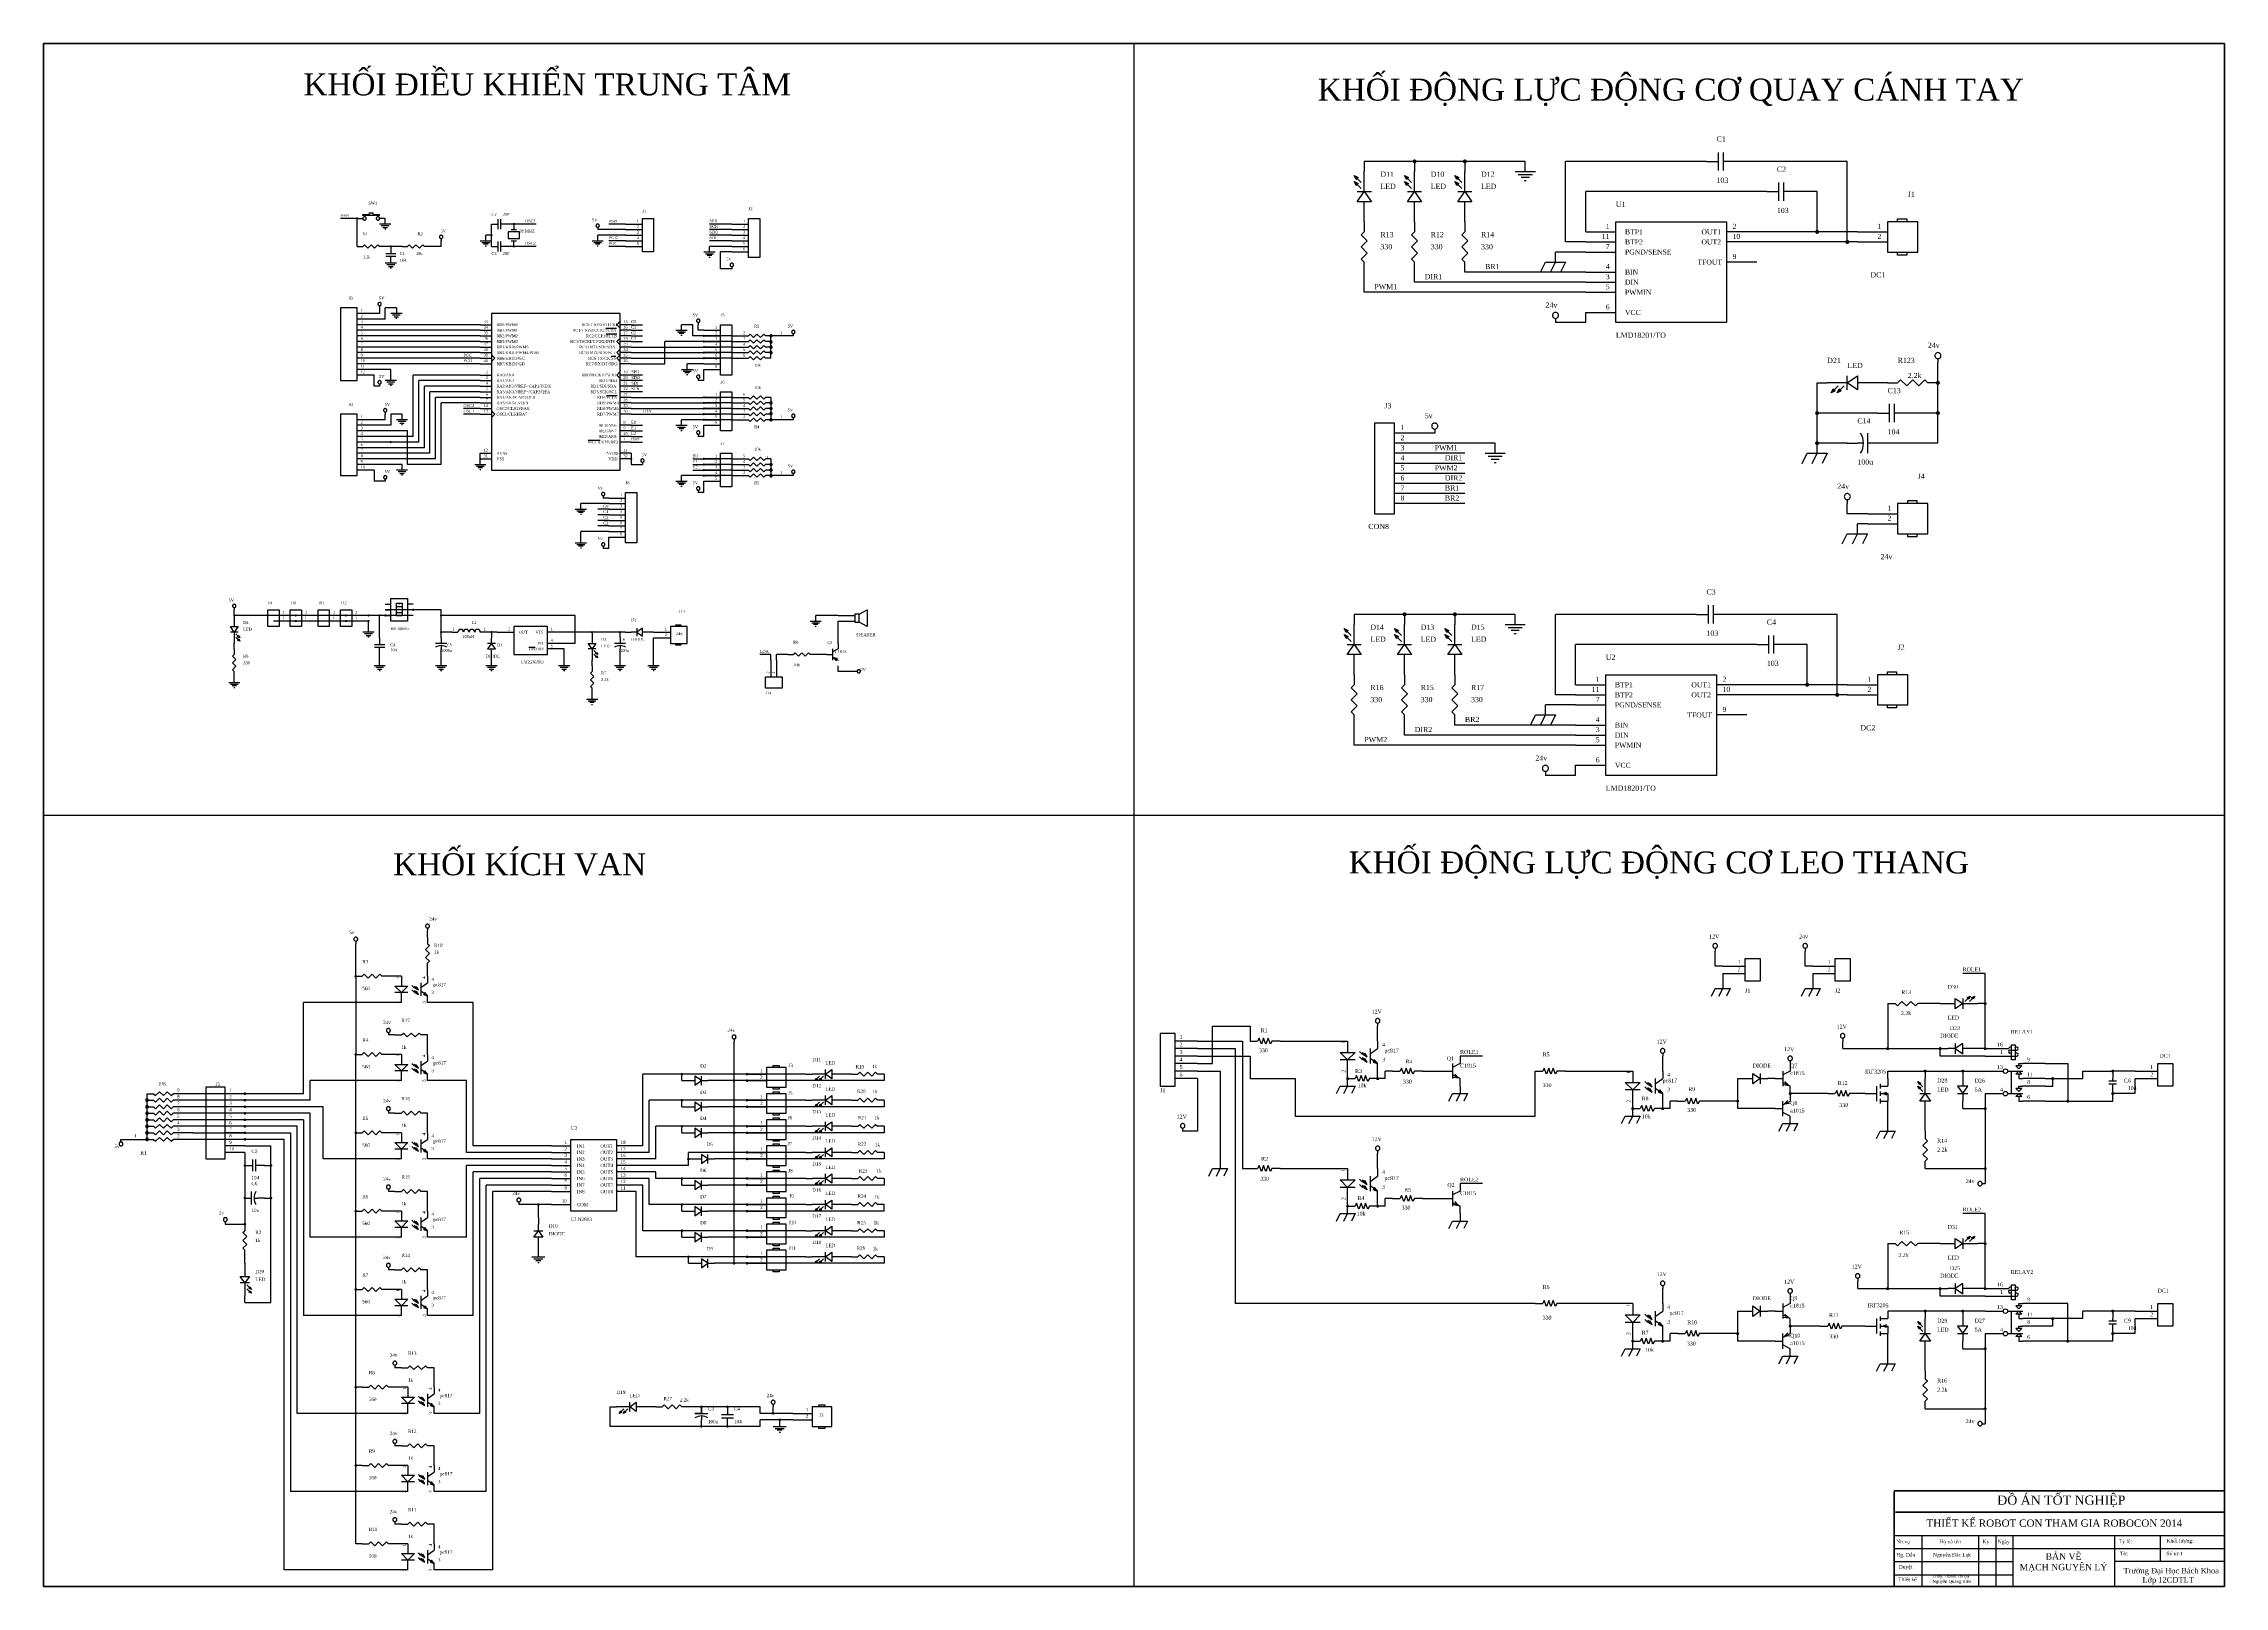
# Model space of a CAD drawing. Header units: millimetres. Extents: x -250 to 3947, y -1468 to 870.
# Drawn here: x 1065 to 2254, y -1466 to -625 of the extents above; entities that cross this region are included whole.
import ezdxf

# ---------------------------------------------------------------- set-up
doc = ezdxf.new("R2010")
doc.units = ezdxf.units.MM
for name, color, linetype in [('DUONG BAO', 80, 'Continuous'), ('PARTS', 7, 'Continuous'), ('PARTTEXT', 7, 'Continuous'), ('WIRE', 7, 'Continuous'), ('WIRETEXT', 7, 'Continuous')]:
    doc.layers.add(name, color=color, linetype=linetype)
doc.layers.add('net dam', color=7, linetype='Continuous', lineweight=35)
doc.styles.add('Manh', font='times_0.ttf')
doc.styles.get("Standard").update_dxf_attribs({"font": 'times_0.ttf'})

msp = doc.modelspace()

# ---------------------------------------------------------------- linework, layer by layer
at = {"lineweight": 30}
for p, q in [((1659.0699, -625.3459), (1659.0699, -1466.3459)), ((1064.5699, -1045.8459), (2253.5699, -1045.8459))]:
    msp.add_line(p, q, dxfattribs=at)
for p in [(1714.2191, -1283.6023), (1877.7951, -1312.2281)]:
    msp.add_line(p, (1714.2191, -1312.2281))
at = {"layer": 'DUONG BAO', "color": 7, "lineweight": 40}
for p, q in [((2073.5699, -1414.2432), (2253.5699, -1414.2432)), ((2073.5699, -1414.6542), (2073.5699, -1452.6542))]:
    msp.add_line(p, q, dxfattribs=at)
at = {"layer": 'DUONG BAO', "color": 7}
for p, q in [((2253.5699, -1414.2202), (2253.5699, -1466.3459)), ((2073.5699, -1438.6807), (2253.5699, -1438.6807)), ((2088.5699, -1438.6542), (2088.5699, -1452.6542)), ((2119.4527, -1438.6542), (2119.4527, -1452.6542)), ((2128.9066, -1438.6542), (2128.9066, -1452.6542)), ((2138.2289, -1438.6542), (2138.2289, -1452.6542)), ((2193.5699, -1438.6542), (2193.5699, -1452.6542)), ((2218.5699, -1438.6542), (2218.5699, -1452.6542)), ((2073.5699, -1445.6542), (2253.5699, -1445.6542)), ((2073.5699, -1445.6542), (2138.2289, -1445.6542)), ((2073.5699, -1445.6542), (2138.2289, -1445.6542)), ((2138.2289, -1445.6542), (2138.2289, -1452.6542)), ((2193.5699, -1445.6542), (2193.5699, -1452.6542)), ((2073.5699, -1452.7799), (2138.2289, -1452.7799)), ((2073.5699, -1459.9676), (2138.2289, -1459.9676)), ((2088.5699, -1452.6542), (2088.5699, -1466.3459)), ((2119.4527, -1452.6542), (2119.4527, -1466.3459)), ((2128.9066, -1452.6542), (2128.9066, -1466.3459)), ((2138.2289, -1452.6542), (2138.2289, -1466.3459)), ((2138.2289, -1455.5657), (2138.2289, -1466.3459)), ((2193.5699, -1452.6542), (2253.5699, -1452.6542)), ((2193.5699, -1452.6542), (2193.5699, -1466.3459)), ((2193.5699, -1455.5657), (2193.5699, -1466.3459)), ((2253.5699, -1466.3459), (2073.5699, -1466.3459))]:
    msp.add_line(p, q, dxfattribs=at)
at = {"layer": 'net dam'}
msp.add_line((2253.414, -1425.8955), (2074.2079, -1425.8955), dxfattribs=at)
at = {"layer": 'net dam', "color": 7}
msp.add_line((2073.5699, -1452.6542), (2073.5699, -1466.3459), dxfattribs=at)
at = {"layer": 'net dam', "color": 7, "lineweight": 60}
msp.add_lwpolyline([(1064.5699, -1466.3459), (1064.5699, -625.3459), (2253.5699, -625.3459), (2253.5699, -1466.3459), (1064.5699, -1466.3459)], close=True, dxfattribs=at)
at = {"layer": 'PARTS'}
for p, q in [((1784.6384, -689.5716), (1784.6384, -695.058)), ((1812.0704, -689.5716), (1812.0704, -695.058)), ((1839.5024, -689.5716), (1839.5024, -695.058)), ((1971.176, -689.5716), (1976.6624, -689.5716)), ((1987.6352, -689.5716), (1982.1488, -689.5716)), ((2004.0944, -706.0308), (2009.5808, -706.0308)), ((2020.5536, -706.0308), (2015.0672, -706.0308)), ((1235.587, -720.6485), (1238.635, -720.6485)), ((1250.827, -720.6485), (1247.779, -720.6485)), ((1308.739, -723.6965), (1311.787, -723.6965)), ((1317.883, -723.6965), (1314.835, -723.6965)), ((1320.931, -723.6965), (1320.931, -726.7445)), ((1381.891, -723.6965), (1391.035, -723.6965)), ((1439.803, -723.6965), (1448.947, -723.6965)), ((1784.6384, -722.49), (1784.6384, -717.0036)), ((1784.6384, -722.49), (1784.6384, -727.9764)), ((1812.0704, -722.49), (1812.0704, -717.0036)), ((1812.0704, -722.49), (1812.0704, -727.9764)), ((1839.5024, -722.49), (1839.5024, -717.0036)), ((1839.5024, -722.49), (1839.5024, -727.9764)), ((1235.587, -735.8885), (1238.635, -735.8885)), ((1250.827, -735.8885), (1247.779, -735.8885)), ((1253.875, -735.8885), (1253.875, -738.9365)), ((1259.971, -735.8885), (1263.019, -735.8885)), ((1275.211, -735.8885), (1272.163, -735.8885)), ((1308.739, -735.8885), (1311.787, -735.8885)), ((1317.883, -735.8885), (1314.835, -735.8885)), ((1320.931, -735.8885), (1320.931, -732.8405)), ((1381.891, -726.7445), (1391.035, -726.7445)), ((1381.891, -729.7925), (1391.035, -729.7925)), ((1381.891, -732.8405), (1391.035, -732.8405)), ((1381.891, -735.8885), (1391.035, -735.8885)), ((1439.803, -726.7445), (1448.947, -726.7445)), ((1439.803, -729.7925), (1448.947, -729.7925)), ((1439.803, -732.8405), (1448.947, -732.8405)), ((1439.803, -735.8885), (1448.947, -735.8885)), ((1905.3392, -727.9764), (1921.7984, -727.9764)), ((1905.3392, -733.4628), (1921.7984, -733.4628)), ((1998.608, -727.9764), (1982.1488, -727.9764)), ((1998.608, -733.4628), (1982.1488, -733.4628)), ((2053.472, -727.9764), (2069.9312, -727.9764)), ((2053.472, -733.4628), (2069.9312, -733.4628)), ((1253.875, -745.0325), (1253.875, -741.9845)), ((1439.803, -738.9365), (1448.947, -738.9365)), ((1784.6384, -749.922), (1784.6384, -744.4356)), ((1812.0704, -749.922), (1812.0704, -744.4356)), ((1839.5024, -749.922), (1839.5024, -744.4356)), ((1905.3392, -738.9492), (1921.7984, -738.9492)), ((1998.608, -744.4356), (1982.1488, -744.4356)), ((1905.3392, -749.922), (1921.7984, -749.922)), ((1905.3392, -755.4084), (1921.7984, -755.4084)), ((1905.3392, -760.8948), (1921.7984, -760.8948)), ((1244.731, -772.4645), (1235.587, -772.4645)), ((1905.3392, -771.8676), (1921.7984, -771.8676)), ((1244.731, -775.5125), (1235.587, -775.5125)), ((1244.731, -778.5605), (1235.587, -778.5605)), ((1244.731, -781.6085), (1235.587, -781.6085)), ((1244.731, -784.6565), (1235.587, -784.6565)), ((1302.643, -778.5605), (1308.739, -778.5605)), ((1302.643, -781.6085), (1308.739, -781.6085)), ((1302.643, -784.6565), (1308.739, -784.6565)), ((1378.843, -776.7317), (1377.0142, -778.5605)), ((1377.0142, -778.5605), (1378.843, -780.3893)), ((1384.939, -778.5605), (1378.843, -778.5605)), ((1384.939, -781.6085), (1378.843, -781.6085)), ((1384.939, -784.6565), (1378.843, -784.6565)), ((1424.563, -781.6085), (1433.707, -781.6085)), ((1424.563, -784.6565), (1433.707, -784.6565)), ((1439.803, -784.6565), (1448.947, -784.6565)), ((1473.331, -784.6565), (1464.187, -784.6565)), ((1244.731, -787.7045), (1235.587, -787.7045)), ((1244.731, -790.7525), (1235.587, -790.7525)), ((1244.731, -793.8005), (1235.587, -793.8005)), ((1302.643, -787.7045), (1308.739, -787.7045)), ((1302.643, -790.7525), (1308.739, -790.7525)), ((1302.643, -793.8005), (1308.739, -793.8005)), ((1308.739, -795.0197), (1310.5678, -796.8485)), ((1378.843, -785.8757), (1377.0142, -787.7045)), ((1377.0142, -787.7045), (1378.843, -789.5333)), ((1378.843, -791.9717), (1377.0142, -793.8005)), ((1377.0142, -793.8005), (1378.843, -795.6293)), ((1378.843, -795.0197), (1377.0142, -796.8485)), ((1384.939, -787.7045), (1378.843, -787.7045)), ((1384.939, -790.7525), (1378.843, -790.7525)), ((1384.939, -793.8005), (1378.843, -793.8005)), ((1424.563, -787.7045), (1433.707, -787.7045)), ((1424.563, -790.7525), (1433.707, -790.7525)), ((1424.563, -793.8005), (1433.707, -793.8005)), ((1439.803, -787.7045), (1448.947, -787.7045)), ((1439.803, -790.7525), (1448.947, -790.7525)), ((1439.803, -793.8005), (1448.947, -793.8005)), ((1244.731, -796.8485), (1235.587, -796.8485)), ((1244.731, -799.8965), (1235.587, -799.8965)), ((1244.731, -802.9445), (1235.587, -802.9445)), ((1244.731, -805.9925), (1235.587, -805.9925)), ((1302.643, -796.8485), (1308.739, -796.8485)), ((1302.643, -799.8965), (1308.739, -799.8965)), ((1302.643, -805.9925), (1308.739, -805.9925)), ((1310.5678, -796.8485), (1308.739, -798.6773)), ((1377.0142, -796.8485), (1378.843, -798.6773)), ((1378.843, -804.1637), (1377.0142, -805.9925)), ((1377.0142, -805.9925), (1378.843, -807.8213)), ((1384.939, -796.8485), (1378.843, -796.8485)), ((1384.939, -799.8965), (1378.843, -799.8965)), ((1384.939, -805.9925), (1378.843, -805.9925)), ((1424.563, -796.8485), (1433.707, -796.8485)), ((1424.563, -799.8965), (1433.707, -799.8965)), ((1424.563, -802.9445), (1433.707, -802.9445)), ((1439.803, -796.8485), (1448.947, -796.8485)), ((1302.643, -809.0405), (1308.739, -809.0405)), ((1302.643, -812.0885), (1308.739, -812.0885)), ((1302.643, -815.1365), (1308.739, -815.1365)), ((1302.643, -818.1845), (1308.739, -818.1845)), ((1384.939, -809.0405), (1378.843, -809.0405)), ((1384.939, -812.0885), (1378.843, -812.0885)), ((1384.939, -815.1365), (1378.843, -815.1365)), ((1384.939, -818.1845), (1378.843, -818.1845)), ((1424.563, -818.1845), (1433.707, -818.1845)), ((1439.803, -818.1845), (1448.947, -818.1845)), ((2031.5264, -810.2724), (2037.0128, -810.2724)), ((2064.4448, -810.2724), (2058.9584, -810.2724)), ((2069.9312, -810.2724), (2075.4176, -810.2724)), ((2097.3632, -810.2724), (2091.8768, -810.2724)), ((1244.731, -830.3765), (1235.587, -830.3765)), ((1302.643, -821.2325), (1308.739, -821.2325)), ((1302.643, -824.2805), (1308.739, -824.2805)), ((1302.643, -827.3285), (1308.739, -827.3285)), ((1308.739, -825.4997), (1310.5678, -827.3285)), ((1310.5678, -827.3285), (1308.739, -829.1573)), ((1384.939, -821.2325), (1378.843, -821.2325)), ((1384.939, -824.2805), (1378.843, -824.2805)), ((1384.939, -827.3285), (1378.843, -827.3285)), ((1424.563, -821.2325), (1433.707, -821.2325)), ((1424.563, -824.2805), (1433.707, -824.2805)), ((1424.563, -827.3285), (1433.707, -827.3285)), ((1424.563, -830.3765), (1433.707, -830.3765)), ((1439.803, -821.2325), (1448.947, -821.2325)), ((1439.803, -824.2805), (1448.947, -824.2805)), ((1439.803, -827.3285), (1448.947, -827.3285)), ((1439.803, -830.3765), (1448.947, -830.3765)), ((1473.331, -830.3765), (1464.187, -830.3765)), ((2064.4448, -826.7316), (2069.9312, -826.7316)), ((2080.904, -826.7316), (2075.4176, -826.7316)), ((1244.731, -833.4245), (1235.587, -833.4245)), ((1244.731, -836.4725), (1235.587, -836.4725)), ((1244.731, -839.5205), (1235.587, -839.5205)), ((1244.731, -842.5685), (1235.587, -842.5685)), ((1384.939, -833.4245), (1378.843, -833.4245)), ((1384.939, -836.4725), (1378.843, -836.4725)), ((1384.939, -839.5205), (1378.843, -839.5205)), ((1384.939, -842.5685), (1378.843, -842.5685)), ((1424.563, -833.4245), (1433.707, -833.4245)), ((1817.5568, -837.7044), (1801.0976, -837.7044)), ((1817.5568, -843.1908), (1801.0976, -843.1908)), ((2047.9856, -843.1908), (2053.472, -843.1908)), ((2064.4448, -843.1908), (2058.9584, -843.1908)), ((1244.731, -845.6165), (1235.587, -845.6165)), ((1244.731, -848.6645), (1235.587, -848.6645)), ((1244.731, -851.7125), (1235.587, -851.7125)), ((1244.731, -854.7605), (1235.587, -854.7605)), ((1302.643, -848.6645), (1308.739, -848.6645)), ((1302.643, -851.7125), (1308.739, -851.7125)), ((1384.939, -848.6645), (1378.843, -848.6645)), ((1384.939, -851.7125), (1378.843, -851.7125)), ((1424.563, -851.7125), (1433.707, -851.7125)), ((1424.563, -854.7605), (1433.707, -854.7605)), ((1439.803, -851.7125), (1448.947, -851.7125)), ((1439.803, -854.7605), (1448.947, -854.7605)), ((1817.5568, -848.6772), (1801.0976, -848.6772)), ((1817.5568, -854.1636), (1801.0976, -854.1636)), ((1244.731, -857.8085), (1235.587, -857.8085)), ((1424.563, -857.8085), (1433.707, -857.8085)), ((1424.563, -860.8565), (1433.707, -860.8565)), ((1424.563, -863.9045), (1433.707, -863.9045)), ((1439.803, -857.8085), (1448.947, -857.8085)), ((1439.803, -860.8565), (1448.947, -860.8565)), ((1473.331, -860.8565), (1464.187, -860.8565)), ((1817.5568, -859.65), (1801.0976, -859.65)), ((1817.5568, -865.1364), (1801.0976, -865.1364)), ((1372.747, -873.0485), (1381.891, -873.0485)), ((1372.747, -876.0965), (1381.891, -876.0965)), ((1372.747, -879.1445), (1381.891, -879.1445)), ((1817.5568, -870.6228), (1801.0976, -870.6228)), ((1817.5568, -876.1092), (1801.0976, -876.1092)), ((1372.747, -882.1925), (1381.891, -882.1925)), ((1372.747, -885.2405), (1381.891, -885.2405)), ((1372.747, -888.2885), (1381.891, -888.2885)), ((1372.747, -891.3365), (1381.891, -891.3365)), ((2058.9584, -881.5956), (2075.4176, -881.5956)), ((2058.9584, -887.082), (2075.4176, -887.082)), ((1372.747, -894.3845), (1381.891, -894.3845)), ((1168.531, -937.0565), (1168.531, -940.1045)), ((1202.059, -937.0565), (1192.915, -937.0565)), ((1214.251, -937.0565), (1205.107, -937.0565)), ((1229.491, -937.0565), (1220.347, -937.0565)), ((1241.683, -937.0565), (1232.539, -937.0565)), ((1250.827, -930.9605), (1253.875, -930.9605)), ((1250.827, -934.0085), (1253.875, -934.0085)), ((1250.827, -937.0565), (1253.875, -937.0565)), ((1266.067, -930.9605), (1263.019, -930.9605)), ((1266.067, -934.0085), (1263.019, -934.0085)), ((1266.067, -937.0565), (1263.019, -937.0565)), ((1497.715, -937.0565), (1506.859, -937.0565)), ((1779.152, -936.4596), (1779.152, -941.946)), ((1806.584, -936.4596), (1806.584, -941.946)), ((1834.016, -936.4596), (1834.016, -941.946)), ((1965.6896, -936.4596), (1971.176, -936.4596)), ((1982.1488, -936.4596), (1976.6624, -936.4596)), ((1202.059, -940.1045), (1192.915, -940.1045)), ((1214.251, -940.1045), (1205.107, -940.1045)), ((1229.491, -940.1045), (1220.347, -940.1045)), ((1241.683, -940.1045), (1232.539, -940.1045)), ((1247.779, -949.2485), (1247.779, -952.2965)), ((1281.307, -949.2485), (1281.307, -952.2965)), ((1287.403, -946.2005), (1290.451, -946.2005)), ((1305.691, -946.2005), (1302.643, -946.2005)), ((1308.739, -946.2005), (1308.739, -949.2485)), ((1311.787, -946.2005), (1320.931, -946.2005)), ((1348.363, -946.2005), (1339.219, -946.2005)), ((1363.603, -946.2005), (1363.603, -949.2485)), ((1378.843, -949.2485), (1378.843, -952.2965)), ((1381.891, -946.2005), (1384.939, -946.2005)), ((1397.131, -946.2005), (1394.083, -946.2005)), ((1397.131, -946.2005), (1406.275, -946.2005)), ((1397.131, -949.2485), (1406.275, -949.2485)), ((1497.715, -940.1045), (1506.859, -940.1045)), ((1168.531, -955.3445), (1168.531, -952.2965)), ((1168.531, -955.3445), (1168.531, -958.3925)), ((1247.779, -958.3925), (1247.779, -955.3445)), ((1281.307, -958.3925), (1281.307, -955.3445)), ((1308.739, -961.4405), (1308.739, -958.3925)), ((1348.363, -952.2965), (1339.219, -952.2965)), ((1348.363, -955.3445), (1339.219, -955.3445)), ((1363.603, -964.4885), (1363.603, -961.4405)), ((1378.843, -958.3925), (1378.843, -955.3445)), ((1461.139, -961.4405), (1461.139, -970.5845)), ((1464.187, -961.4405), (1464.187, -970.5845)), ((1470.283, -958.3925), (1473.331, -958.3925)), ((1485.523, -958.3925), (1482.475, -958.3925)), ((1491.619, -958.3925), (1494.667, -958.3925)), ((1497.715, -952.2965), (1497.715, -955.3445)), ((1998.608, -952.9188), (2004.0944, -952.9188)), ((2015.0672, -952.9188), (2009.5808, -952.9188)), ((1168.531, -970.5845), (1168.531, -967.5365)), ((1363.603, -964.4885), (1363.603, -967.5365)), ((1497.715, -967.5365), (1497.715, -964.4885)), ((1779.152, -969.378), (1779.152, -963.8916)), ((1779.152, -969.378), (1779.152, -974.8644)), ((1806.584, -969.378), (1806.584, -963.8916)), ((1806.584, -969.378), (1806.584, -974.8644)), ((1834.016, -969.378), (1834.016, -963.8916)), ((1834.016, -969.378), (1834.016, -974.8644)), ((1899.8528, -974.8644), (1916.312, -974.8644)), ((1993.1216, -974.8644), (1976.6624, -974.8644)), ((2047.9856, -974.8644), (2064.4448, -974.8644)), ((1363.603, -979.7285), (1363.603, -976.6805)), ((1899.8528, -980.3508), (1916.312, -980.3508)), ((1899.8528, -985.8372), (1916.312, -985.8372)), ((1993.1216, -980.3508), (1976.6624, -980.3508)), ((2047.9856, -980.3508), (2064.4448, -980.3508)), ((1779.152, -996.81), (1779.152, -991.3236)), ((1806.584, -996.81), (1806.584, -991.3236)), ((1834.016, -996.81), (1834.016, -991.3236)), ((1899.8528, -996.81), (1916.312, -996.81)), ((1993.1216, -991.3236), (1976.6624, -991.3236)), ((1899.8528, -1002.2964), (1916.312, -1002.2964)), ((1899.8528, -1007.7828), (1916.312, -1007.7828)), ((1899.8528, -1018.7556), (1916.312, -1018.7556)), ((1273.8783, -1112.4306), (1273.8783, -1115.9866)), ((1273.8783, -1130.2106), (1273.8783, -1126.6546)), ((1980.0301, -1128.2051), (1992.2983, -1128.2051)), ((2029.1029, -1128.2051), (2041.3711, -1128.2051)), ((1234.7623, -1133.7666), (1238.3183, -1133.7666)), ((1252.5423, -1133.7666), (1248.9863, -1133.7666)), ((1259.6543, -1133.7666), (1259.6543, -1137.3226)), ((1273.8783, -1133.7666), (1273.8783, -1137.3226)), ((1980.0301, -1132.2945), (1992.2983, -1132.2945)), ((2029.1029, -1132.2945), (2041.3711, -1132.2945)), ((1259.6543, -1147.9906), (1259.6543, -1144.4346)), ((1273.8783, -1147.9906), (1273.8783, -1144.4346)), ((2069.9969, -1148.6521), (2074.0863, -1148.6521)), ((2090.4439, -1148.6521), (2086.3545, -1148.6521)), ((2098.6227, -1148.6521), (2102.7121, -1148.6521)), ((2123.1591, -1148.6521), (2119.0697, -1148.6521)), ((1234.7623, -1176.4386), (1238.3183, -1176.4386)), ((1252.5423, -1176.4386), (1248.9863, -1176.4386)), ((1256.0983, -1165.7706), (1259.6543, -1165.7706)), ((1259.6543, -1176.4386), (1259.6543, -1179.9946)), ((1273.8783, -1165.7706), (1270.3223, -1165.7706)), ((1273.8783, -1176.4386), (1273.8783, -1179.9946)), ((1693.7721, -1169.0991), (1681.5039, -1169.0991)), ((1693.7721, -1173.1885), (1681.5039, -1173.1885)), ((1722.3979, -1169.0991), (1726.4873, -1169.0991)), ((1738.7555, -1169.0991), (1734.6661, -1169.0991)), ((1775.5601, -1169.0991), (1775.5601, -1173.1885)), ((1791.9177, -1169.0991), (1791.9177, -1173.1885)), ((2098.6227, -1173.1885), (2102.7121, -1173.1885)), ((2119.0697, -1173.1885), (2114.9803, -1173.1885)), ((2123.1591, -1173.1885), (2135.4273, -1173.1885)), ((1259.6543, -1190.6626), (1259.6543, -1187.1066)), ((1273.8783, -1190.6626), (1273.8783, -1187.1066)), ((1448.1223, -1187.1066), (1458.7903, -1187.1066)), ((1480.1263, -1187.1066), (1483.6823, -1187.1066)), ((1501.4623, -1187.1066), (1497.9063, -1187.1066)), ((1505.0183, -1187.1066), (1508.5743, -1187.1066)), ((1522.7983, -1187.1066), (1519.2423, -1187.1066)), ((1693.7721, -1177.2779), (1681.5039, -1177.2779)), ((1693.7721, -1181.3673), (1681.5039, -1181.3673)), ((1693.7721, -1185.4567), (1681.5039, -1185.4567)), ((1775.5601, -1185.4567), (1775.5601, -1181.3673)), ((1791.9177, -1185.4567), (1791.9177, -1181.3673)), ((1800.0965, -1185.4567), (1804.1859, -1185.4567)), ((1816.4541, -1185.4567), (1812.3647, -1185.4567)), ((1828.7223, -1185.4567), (1832.8117, -1185.4567)), ((1836.9011, -1177.2779), (1836.9011, -1181.3673)), ((1877.7951, -1185.4567), (1881.8845, -1185.4567)), ((1894.1527, -1185.4567), (1890.0633, -1185.4567)), ((1930.9573, -1185.4567), (1930.9573, -1189.5461)), ((1947.3149, -1185.4567), (1947.3149, -1189.5461)), ((2016.8347, -1181.3673), (2016.8347, -1185.4567)), ((2090.4439, -1185.4567), (2090.4439, -1189.5461)), ((2110.8909, -1185.4567), (2110.8909, -1189.5461)), ((2123.1591, -1177.2779), (2135.4273, -1177.2779)), ((2123.1591, -1185.4567), (2132.9737, -1185.4567)), ((2155.8743, -1181.3673), (2143.6061, -1181.3673)), ((2192.6789, -1185.4567), (2192.6789, -1189.5461)), ((2204.9471, -1185.4567), (2217.2153, -1185.4567)), ((1145.8623, -1197.7746), (1135.1943, -1197.7746)), ((1174.3103, -1197.7746), (1163.6423, -1197.7746)), ((1412.5623, -1190.6626), (1416.1183, -1190.6626)), ((1430.3423, -1190.6626), (1426.7863, -1190.6626)), ((1448.1223, -1190.6626), (1458.7903, -1190.6626)), ((1693.7721, -1189.5461), (1681.5039, -1189.5461)), ((1775.5601, -1189.5461), (1779.6495, -1189.5461)), ((1791.9177, -1189.5461), (1787.8283, -1189.5461)), ((1836.9011, -1193.6355), (1836.9011, -1189.5461)), ((1930.9573, -1201.8143), (1930.9573, -1197.7249)), ((1947.3149, -1201.8143), (1947.3149, -1197.7249)), ((1988.2089, -1189.5461), (1992.2983, -1189.5461)), ((2008.6559, -1189.5461), (2004.5665, -1189.5461)), ((2008.6559, -1189.5461), (2012.7453, -1189.5461)), ((2016.8347, -1197.7249), (2016.8347, -1193.6355)), ((2016.8347, -1197.7249), (2016.8347, -1201.8143)), ((2037.2817, -1197.7249), (2041.3711, -1197.7249)), ((2053.6393, -1197.7249), (2049.5499, -1197.7249)), ((2057.7287, -1197.7249), (2061.8181, -1197.7249)), ((2069.9969, -1189.5461), (2069.9969, -1193.6355)), ((2123.1591, -1197.7249), (2132.9737, -1197.7249)), ((2155.8743, -1189.5461), (2143.6061, -1189.5461)), ((2155.8743, -1193.6355), (2143.6061, -1193.6355)), ((2192.6789, -1197.7249), (2192.6789, -1193.6355)), ((2204.9471, -1189.5461), (2217.2153, -1189.5461)), ((1145.8623, -1201.3306), (1135.1943, -1201.3306)), ((1145.8623, -1204.8866), (1135.1943, -1204.8866)), ((1145.8623, -1208.4426), (1135.1943, -1208.4426)), ((1145.8623, -1211.9986), (1135.1943, -1211.9986)), ((1174.3103, -1201.3306), (1163.6423, -1201.3306)), ((1174.3103, -1204.8866), (1163.6423, -1204.8866)), ((1174.3103, -1208.4426), (1163.6423, -1208.4426)), ((1174.3103, -1211.9986), (1163.6423, -1211.9986)), ((1256.0983, -1208.4426), (1259.6543, -1208.4426)), ((1273.8783, -1208.4426), (1270.3223, -1208.4426)), ((1412.5623, -1204.8866), (1416.1183, -1204.8866)), ((1430.3423, -1204.8866), (1426.7863, -1204.8866)), ((1448.1223, -1201.3306), (1458.7903, -1201.3306)), ((1448.1223, -1204.8866), (1458.7903, -1204.8866)), ((1480.1263, -1201.3306), (1483.6823, -1201.3306)), ((1501.4623, -1201.3306), (1497.9063, -1201.3306)), ((1505.0183, -1201.3306), (1508.5743, -1201.3306)), ((1522.7983, -1201.3306), (1519.2423, -1201.3306)), ((1930.9573, -1205.9037), (1935.0467, -1205.9037)), ((1947.3149, -1205.9037), (1943.2255, -1205.9037)), ((1955.4937, -1201.8143), (1959.5831, -1201.8143)), ((1971.8513, -1201.8143), (1967.7619, -1201.8143)), ((2008.6559, -1205.9037), (2012.7453, -1205.9037)), ((2016.8347, -1214.0825), (2016.8347, -1209.9931)), ((2069.9969, -1205.9037), (2069.9969, -1201.8143)), ((2090.4439, -1209.9931), (2090.4439, -1205.9037)), ((2110.8909, -1205.9037), (2110.8909, -1201.8143)), ((2155.8743, -1201.8143), (2143.6061, -1201.8143)), ((1106.7463, -1222.6666), (1117.4143, -1222.6666)), ((1145.8623, -1215.5546), (1135.1943, -1215.5546)), ((1145.8623, -1219.1106), (1135.1943, -1219.1106)), ((1145.8623, -1222.6666), (1135.1943, -1222.6666)), ((1174.3103, -1215.5546), (1163.6423, -1215.5546)), ((1174.3103, -1219.1106), (1163.6423, -1219.1106)), ((1174.3103, -1222.6666), (1163.6423, -1222.6666)), ((1234.7623, -1219.1106), (1238.3183, -1219.1106)), ((1252.5423, -1219.1106), (1248.9863, -1219.1106)), ((1259.6543, -1219.1106), (1259.6543, -1222.6666)), ((1273.8783, -1219.1106), (1273.8783, -1222.6666)), ((1412.5623, -1219.1106), (1416.1183, -1219.1106)), ((1430.3423, -1219.1106), (1426.7863, -1219.1106)), ((1448.1223, -1215.5546), (1458.7903, -1215.5546)), ((1448.1223, -1219.1106), (1458.7903, -1219.1106)), ((1480.1263, -1215.5546), (1483.6823, -1215.5546)), ((1501.4623, -1215.5546), (1497.9063, -1215.5546)), ((1505.0183, -1215.5546), (1508.5743, -1215.5546)), ((1522.7983, -1215.5546), (1519.2423, -1215.5546)), ((2090.4439, -1218.1719), (2090.4439, -1222.2613)), ((1174.3103, -1226.2226), (1163.6423, -1226.2226)), ((1174.3103, -1229.7786), (1163.6423, -1229.7786)), ((1259.6543, -1233.3346), (1259.6543, -1229.7786)), ((1273.8783, -1233.3346), (1273.8783, -1229.7786)), ((1341.4423, -1226.2226), (1352.1103, -1226.2226)), ((1341.4423, -1229.7786), (1352.1103, -1229.7786)), ((1341.4423, -1233.3346), (1352.1103, -1233.3346)), ((1387.6703, -1226.2226), (1377.0023, -1226.2226)), ((1387.6703, -1229.7786), (1377.0023, -1229.7786)), ((1387.6703, -1233.3346), (1377.0023, -1233.3346)), ((1416.1183, -1233.3346), (1419.6743, -1233.3346)), ((1433.8983, -1233.3346), (1430.3423, -1233.3346)), ((1448.1223, -1229.7786), (1458.7903, -1229.7786)), ((1448.1223, -1233.3346), (1458.7903, -1233.3346)), ((1480.1263, -1229.7786), (1483.6823, -1229.7786)), ((1501.4623, -1229.7786), (1497.9063, -1229.7786)), ((1505.0183, -1229.7786), (1508.5743, -1229.7786)), ((1522.7983, -1229.7786), (1519.2423, -1229.7786)), ((2090.4439, -1238.6189), (2090.4439, -1234.5295)), ((1174.3103, -1236.8906), (1177.8663, -1236.8906)), ((1184.9783, -1236.8906), (1181.4223, -1236.8906)), ((1341.4423, -1236.8906), (1352.1103, -1236.8906)), ((1341.4423, -1240.4466), (1352.1103, -1240.4466)), ((1341.4423, -1244.0026), (1352.1103, -1244.0026)), ((1341.4423, -1247.5586), (1352.1103, -1247.5586)), ((1387.6703, -1236.8906), (1377.0023, -1236.8906)), ((1387.6703, -1240.4466), (1377.0023, -1240.4466)), ((1387.6703, -1244.0026), (1377.0023, -1244.0026)), ((1387.6703, -1247.5586), (1377.0023, -1247.5586)), ((1412.5623, -1247.5586), (1416.1183, -1247.5586)), ((1430.3423, -1247.5586), (1426.7863, -1247.5586)), ((1448.1223, -1244.0026), (1458.7903, -1244.0026)), ((1448.1223, -1247.5586), (1458.7903, -1247.5586)), ((1480.1263, -1244.0026), (1483.6823, -1244.0026)), ((1501.4623, -1244.0026), (1497.9063, -1244.0026)), ((1505.0183, -1244.0026), (1508.5743, -1244.0026)), ((1522.7983, -1244.0026), (1519.2423, -1244.0026)), ((1722.3979, -1238.6189), (1726.4873, -1238.6189)), ((1738.7555, -1238.6189), (1734.6661, -1238.6189)), ((1775.5601, -1238.6189), (1775.5601, -1242.7083)), ((1791.9177, -1238.6189), (1791.9177, -1242.7083)), ((1836.9011, -1246.7977), (1836.9011, -1250.8871)), ((1174.3103, -1254.6706), (1177.8663, -1254.6706)), ((1184.9783, -1254.6706), (1181.4223, -1254.6706)), ((1256.0983, -1251.1146), (1259.6543, -1251.1146)), ((1273.8783, -1251.1146), (1270.3223, -1251.1146)), ((1341.4423, -1251.1146), (1352.1103, -1251.1146)), ((1341.4423, -1258.2266), (1352.1103, -1258.2266)), ((1387.6703, -1251.1146), (1377.0023, -1251.1146)), ((1448.1223, -1258.2266), (1458.7903, -1258.2266)), ((1480.1263, -1258.2266), (1483.6823, -1258.2266)), ((1501.4623, -1258.2266), (1497.9063, -1258.2266)), ((1505.0183, -1258.2266), (1508.5743, -1258.2266)), ((1522.7983, -1258.2266), (1519.2423, -1258.2266)), ((1775.5601, -1254.9765), (1775.5601, -1250.8871)), ((1775.5601, -1259.0659), (1779.6495, -1259.0659)), ((1791.9177, -1259.0659), (1787.8283, -1259.0659)), ((1791.9177, -1254.9765), (1791.9177, -1250.8871)), ((1800.0965, -1254.9765), (1804.1859, -1254.9765)), ((1816.4541, -1254.9765), (1812.3647, -1254.9765)), ((1828.7223, -1254.9765), (1832.8117, -1254.9765)), ((1836.9011, -1263.1553), (1836.9011, -1259.0659)), ((1174.3103, -1268.8946), (1174.3103, -1272.4506)), ((1234.7623, -1261.7826), (1238.3183, -1261.7826)), ((1252.5423, -1261.7826), (1248.9863, -1261.7826)), ((1259.6543, -1261.7826), (1259.6543, -1265.3386)), ((1273.8783, -1261.7826), (1273.8783, -1265.3386)), ((1334.3303, -1265.3386), (1334.3303, -1268.8946)), ((1412.5623, -1261.7826), (1416.1183, -1261.7826)), ((1430.3423, -1261.7826), (1426.7863, -1261.7826)), ((1448.1223, -1261.7826), (1458.7903, -1261.7826)), ((1174.3103, -1286.6746), (1174.3103, -1283.1186)), ((1259.6543, -1276.0066), (1259.6543, -1272.4506)), ((1273.8783, -1276.0066), (1273.8783, -1272.4506)), ((1334.3303, -1283.1186), (1334.3303, -1279.5626)), ((1412.5623, -1276.0066), (1416.1183, -1276.0066)), ((1430.3423, -1276.0066), (1426.7863, -1276.0066)), ((1448.1223, -1272.4506), (1458.7903, -1272.4506)), ((1448.1223, -1276.0066), (1458.7903, -1276.0066)), ((1480.1263, -1272.4506), (1483.6823, -1272.4506)), ((1501.4623, -1272.4506), (1497.9063, -1272.4506)), ((1505.0183, -1272.4506), (1508.5743, -1272.4506)), ((1522.7983, -1272.4506), (1519.2423, -1272.4506)), ((2069.9969, -1279.5129), (2074.0863, -1279.5129)), ((2090.4439, -1279.5129), (2086.3545, -1279.5129)), ((2098.6227, -1279.5129), (2102.7121, -1279.5129)), ((2123.1591, -1279.5129), (2119.0697, -1279.5129)), ((1174.3103, -1290.2306), (1174.3103, -1293.7866)), ((1256.0983, -1293.7866), (1259.6543, -1293.7866)), ((1273.8783, -1293.7866), (1270.3223, -1293.7866)), ((1416.1183, -1290.2306), (1419.6743, -1290.2306)), ((1433.8983, -1290.2306), (1430.3423, -1290.2306)), ((1448.1223, -1286.6746), (1458.7903, -1286.6746)), ((1448.1223, -1290.2306), (1458.7903, -1290.2306)), ((1480.1263, -1286.6746), (1483.6823, -1286.6746)), ((1501.4623, -1286.6746), (1497.9063, -1286.6746)), ((1505.0183, -1286.6746), (1508.5743, -1286.6746)), ((1522.7983, -1286.6746), (1519.2423, -1286.6746)), ((1234.7623, -1304.4546), (1238.3183, -1304.4546)), ((1252.5423, -1304.4546), (1248.9863, -1304.4546)), ((1259.6543, -1304.4546), (1259.6543, -1308.0106)), ((1273.8783, -1304.4546), (1273.8783, -1308.0106)), ((2098.6227, -1304.0493), (2102.7121, -1304.0493)), ((2119.0697, -1304.0493), (2114.9803, -1304.0493)), ((2123.1591, -1304.0493), (2135.4273, -1304.0493)), ((1174.3103, -1311.5666), (1174.3103, -1308.0106)), ((1259.6543, -1318.6786), (1259.6543, -1315.1226)), ((1273.8783, -1318.6786), (1273.8783, -1315.1226)), ((1877.7951, -1312.2281), (1881.8845, -1312.2281)), ((1894.1527, -1312.2281), (1890.0633, -1312.2281)), ((1930.9573, -1312.2281), (1930.9573, -1316.3175)), ((1947.3149, -1312.2281), (1947.3149, -1316.3175)), ((1988.2089, -1316.3175), (1992.2983, -1316.3175)), ((2008.6559, -1316.3175), (2004.5665, -1316.3175)), ((2008.6559, -1316.3175), (2012.7453, -1316.3175)), ((2016.8347, -1308.1387), (2016.8347, -1312.2281)), ((2069.9969, -1316.3175), (2069.9969, -1320.4069)), ((2090.4439, -1316.3175), (2090.4439, -1320.4069)), ((2110.8909, -1316.3175), (2110.8909, -1320.4069)), ((2123.1591, -1308.1387), (2135.4273, -1308.1387)), ((2123.1591, -1316.3175), (2132.9737, -1316.3175)), ((2155.8743, -1312.2281), (2143.6061, -1312.2281)), ((2192.6789, -1316.3175), (2192.6789, -1320.4069)), ((2204.9471, -1316.3175), (2217.2153, -1316.3175)), ((1930.9573, -1328.5857), (1930.9573, -1324.4963)), ((1947.3149, -1328.5857), (1947.3149, -1324.4963)), ((1955.4937, -1328.5857), (1959.5831, -1328.5857)), ((1971.8513, -1328.5857), (1967.7619, -1328.5857)), ((2016.8347, -1324.4963), (2016.8347, -1320.4069)), ((2016.8347, -1324.4963), (2016.8347, -1328.5857)), ((2033.1923, -1324.4963), (2037.2817, -1324.4963)), ((2049.5499, -1324.4963), (2045.4605, -1324.4963)), ((2057.7287, -1324.4963), (2061.8181, -1324.4963)), ((2069.9969, -1332.6751), (2069.9969, -1328.5857)), ((2123.1591, -1328.5857), (2132.9737, -1328.5857)), ((2155.8743, -1320.4069), (2143.6061, -1320.4069)), ((2155.8743, -1324.4963), (2143.6061, -1324.4963)), ((2192.6789, -1328.5857), (2192.6789, -1324.4963)), ((2204.9471, -1320.4069), (2217.2153, -1320.4069)), ((1930.9573, -1332.6751), (1935.0467, -1332.6751)), ((1947.3149, -1332.6751), (1943.2255, -1332.6751)), ((2008.6559, -1332.6751), (2012.7453, -1332.6751)), ((2016.8347, -1340.8539), (2016.8347, -1336.7645)), ((2090.4439, -1340.8539), (2090.4439, -1336.7645)), ((2110.8909, -1336.7645), (2110.8909, -1332.6751)), ((2155.8743, -1332.6751), (2143.6061, -1332.6751)), ((1259.6543, -1347.1266), (1263.2103, -1347.1266)), ((1277.4343, -1347.1266), (1273.8783, -1347.1266)), ((2090.4439, -1349.0327), (2090.4439, -1353.1221)), ((1238.3183, -1357.7946), (1241.8743, -1357.7946)), ((1256.0983, -1357.7946), (1252.5423, -1357.7946)), ((1263.2103, -1357.7946), (1263.2103, -1361.3506)), ((1277.4343, -1357.7946), (1277.4343, -1361.3506)), ((2090.4439, -1369.4797), (2090.4439, -1365.3903)), ((1263.2103, -1372.0186), (1263.2103, -1368.4626)), ((1277.4343, -1372.0186), (1277.4343, -1368.4626)), ((1373.4463, -1368.4626), (1377.0023, -1368.4626)), ((1394.7823, -1368.4626), (1391.2263, -1368.4626)), ((1398.3383, -1368.4626), (1401.8943, -1368.4626)), ((1416.1183, -1368.4626), (1412.5623, -1368.4626)), ((1423.2303, -1368.4626), (1423.2303, -1372.0186)), ((1423.2303, -1379.1306), (1423.2303, -1375.5746)), ((1437.4543, -1368.4626), (1437.4543, -1372.0186)), ((1437.4543, -1379.1306), (1437.4543, -1375.5746)), ((1473.0143, -1372.0186), (1483.6823, -1372.0186)), ((1473.0143, -1375.5746), (1483.6823, -1375.5746)), ((1259.6543, -1389.7986), (1263.2103, -1389.7986)), ((1277.4343, -1389.7986), (1273.8783, -1389.7986)), ((1238.3183, -1400.4666), (1241.8743, -1400.4666)), ((1256.0983, -1400.4666), (1252.5423, -1400.4666)), ((1263.2103, -1400.4666), (1263.2103, -1404.0226)), ((1277.4343, -1400.4666), (1277.4343, -1404.0226)), ((1263.2103, -1414.6906), (1263.2103, -1411.1346)), ((1277.4343, -1414.6906), (1277.4343, -1411.1346)), ((1259.6543, -1432.4706), (1263.2103, -1432.4706)), ((1277.4343, -1432.4706), (1273.8783, -1432.4706)), ((1238.3183, -1443.1386), (1241.8743, -1443.1386)), ((1256.0983, -1443.1386), (1252.5423, -1443.1386)), ((1263.2103, -1443.1386), (1263.2103, -1446.6946)), ((1277.4343, -1443.1386), (1277.4343, -1446.6946)), ((1263.2103, -1457.3626), (1263.2103, -1453.8066)), ((1277.4343, -1457.3626), (1277.4343, -1453.8066))]:
    msp.add_line(p, q, dxfattribs=at)
for points in [[(1976.6624, -689.5716), (1977.7596, -689.5716)], [(1977.7596, -694.5094), (1977.7596, -684.6339)], [(1980.5028, -694.5094), (1980.5028, -684.6339)], [(1982.1488, -689.5716), (1980.5028, -689.5716)], [(1779.7006, -697.8012), (1782.9924, -701.0931)], [(1779.7006, -701.0931), (1782.9924, -704.3849)], [(1784.6384, -706.0308), (1784.6384, -695.058)], [(1807.1326, -697.8012), (1810.4244, -701.0931)], [(1807.1326, -701.0931), (1810.4244, -704.3849)], [(1812.0704, -706.0308), (1812.0704, -695.058)], [(1834.5646, -697.8012), (1837.8564, -701.0931)], [(1834.5646, -701.0931), (1837.8564, -704.3849)], [(1839.5024, -706.0308), (1839.5024, -695.058)], [(1866.9344, -695.058), (1877.9072, -695.058)], [(1868.5803, -696.7039), (1876.2612, -696.7039)], [(1874.6153, -698.3499), (1870.2262, -698.3499)], [(1871.8721, -699.9958), (1872.9694, -699.9958)], [(2010.678, -710.9686), (2010.678, -701.0931)], [(2013.4212, -710.9686), (2013.4212, -701.0931)], [(1780.7979, -706.0308), (1788.4788, -706.0308)], [(1784.6384, -717.0036), (1784.6384, -711.5172)], [(1808.2299, -706.0308), (1815.9108, -706.0308)], [(1812.0704, -717.0036), (1812.0704, -711.5172)], [(1835.6619, -706.0308), (1843.3428, -706.0308)], [(1839.5024, -717.0036), (1839.5024, -711.5172)], [(2009.5808, -706.0308), (2010.678, -706.0308)], [(2015.0672, -706.0308), (2013.4212, -706.0308)], [(1238.635, -719.1245), (1238.635, -718.5149)], [(1238.635, -718.5149), (1242.2926, -718.5149)], [(1247.779, -719.1245), (1238.635, -719.1245)], [(1242.2926, -718.5149), (1242.2926, -717.6005)], [(1242.2926, -717.6005), (1244.1214, -717.6005)], [(1244.1214, -717.6005), (1244.1214, -718.5149)], [(1244.1214, -718.5149), (1247.779, -718.5149)], [(1247.779, -719.1245), (1247.779, -718.5149)], [(1253.875, -723.6965), (1247.779, -723.6965)], [(1252.9606, -724.6109), (1248.6934, -724.6109)], [(1311.787, -723.6965), (1312.3966, -723.6965)], [(1312.3966, -726.4397), (1312.3966, -720.9533)], [(1313.9206, -726.4397), (1313.9206, -720.9533)], [(1314.835, -723.6965), (1313.9206, -723.6965)], [(2075.4176, -722.49), (2075.4176, -722.49), (2075.4176, -720.8441), (2080.3553, -720.8441), (2080.3553, -722.49)], [(1238.635, -735.8885), (1239.5494, -734.9741)], [(1239.5494, -734.9741), (1241.3782, -736.8029)], [(1241.3782, -736.8029), (1243.207, -734.9741)], [(1243.207, -734.9741), (1245.0358, -736.8029)], [(1245.0358, -736.8029), (1246.8646, -734.9741)], [(1246.8646, -734.9741), (1247.779, -735.8885)], [(1249.6078, -725.5253), (1252.0462, -725.5253)], [(1251.1318, -726.4397), (1250.5222, -726.4397)], [(1263.9334, -734.9741), (1263.019, -735.8885)], [(1265.7622, -736.8029), (1263.9334, -734.9741)], [(1267.591, -734.9741), (1265.7622, -736.8029)], [(1269.4198, -736.8029), (1267.591, -734.9741)], [(1271.2486, -734.9741), (1269.4198, -736.8029)], [(1272.163, -735.8885), (1271.2486, -734.9741)], [(1281.307, -731.6213), (1281.307, -732.8405)], [(1302.643, -732.8405), (1308.739, -732.8405)], [(1303.5574, -733.7549), (1307.8246, -733.7549)], [(1306.9102, -734.6693), (1304.4718, -734.6693)], [(1305.3862, -735.5837), (1305.9958, -735.5837)], [(1311.787, -735.8885), (1312.3966, -735.8885)], [(1312.3966, -738.6317), (1312.3966, -733.1453)], [(1313.9206, -738.6317), (1313.9206, -733.1453)], [(1314.835, -735.8885), (1313.9206, -735.8885)], [(1323.979, -727.9637), (1317.883, -727.9637)], [(1317.883, -727.9637), (1317.883, -731.6213)], [(1317.883, -731.6213), (1323.979, -731.6213)], [(1319.407, -726.7445), (1322.455, -726.7445)], [(1319.407, -732.8405), (1322.455, -732.8405)], [(1323.979, -731.6213), (1323.979, -727.9637)], [(1363.603, -732.8405), (1369.699, -732.8405)], [(1364.5174, -733.7549), (1368.7846, -733.7549)], [(1367.8702, -734.6693), (1365.4318, -734.6693)], [(1366.3462, -735.5837), (1366.9558, -735.5837)], [(1366.651, -725.5253), (1366.651, -726.7445)], [(1782.9924, -729.6223), (1784.6384, -727.9764)], [(1786.2843, -732.9142), (1782.9924, -729.6223)], [(1782.9924, -736.206), (1786.2843, -732.9142)], [(1786.2843, -739.4979), (1782.9924, -736.206)], [(1810.4244, -729.6223), (1812.0704, -727.9764)], [(1813.7163, -732.9142), (1810.4244, -729.6223)], [(1810.4244, -736.206), (1813.7163, -732.9142)], [(1813.7163, -739.4979), (1810.4244, -736.206)], [(1837.8564, -729.6223), (1839.5024, -727.9764)], [(1841.1483, -732.9142), (1837.8564, -729.6223)], [(1837.8564, -736.206), (1841.1483, -732.9142)], [(1841.1483, -739.4979), (1837.8564, -736.206)], [(1256.923, -745.0325), (1250.827, -745.0325)], [(1256.6182, -739.8509), (1251.1318, -739.8509)], [(1256.6182, -741.3749), (1251.1318, -741.3749)], [(1256.0086, -745.9469), (1251.7414, -745.9469)], [(1252.6558, -746.8613), (1255.0942, -746.8613)], [(1254.1798, -747.7757), (1253.5702, -747.7757)], [(1253.875, -738.9365), (1253.875, -739.8509)], [(1253.875, -741.9845), (1253.875, -741.3749)], [(1424.563, -738.9365), (1430.659, -738.9365)], [(1425.4774, -739.8509), (1429.7446, -739.8509)], [(1428.8302, -740.7653), (1426.3918, -740.7653)], [(1427.3062, -741.6797), (1427.9158, -741.6797)], [(1439.803, -746.8613), (1439.803, -748.0805)], [(1782.9924, -742.7897), (1786.2843, -739.4979)], [(1784.6384, -744.4356), (1782.9924, -742.7897)], [(1810.4244, -742.7897), (1813.7163, -739.4979)], [(1812.0704, -744.4356), (1810.4244, -742.7897)], [(1837.8564, -742.7897), (1841.1483, -739.4979)], [(1839.5024, -744.4356), (1837.8564, -742.7897)], [(1880.6504, -749.922), (1883.3936, -744.4356)], [(1883.3936, -744.4356), (1894.3664, -744.4356)], [(1886.1368, -749.922), (1888.88, -744.4356)], [(1894.3664, -744.4356), (1891.6232, -749.922)], [(2080.3553, -738.9492), (2080.3553, -738.9492), (2080.3553, -740.5951), (2075.4176, -740.5951), (2075.4176, -738.9492)], [(1247.779, -768.1973), (1247.779, -769.4165)], [(1259.971, -772.4645), (1253.875, -772.4645)], [(1259.0566, -773.3789), (1254.7894, -773.3789)], [(1255.7038, -774.2933), (1258.1422, -774.2933)], [(1257.2278, -775.2077), (1256.6182, -775.2077)], [(1409.323, -781.6085), (1415.419, -781.6085)], [(1410.2374, -782.5229), (1414.5046, -782.5229)], [(1413.5902, -783.4373), (1411.1518, -783.4373)], [(1412.0662, -784.3517), (1412.6758, -784.3517)], [(1421.515, -777.3413), (1421.515, -778.5605)], [(1449.8614, -783.7421), (1448.947, -784.6565)], [(1451.6902, -785.5709), (1449.8614, -783.7421)], [(1453.519, -783.7421), (1451.6902, -785.5709)], [(1455.3478, -785.5709), (1453.519, -783.7421)], [(1457.1766, -783.7421), (1455.3478, -785.5709)], [(1458.091, -784.6565), (1457.1766, -783.7421)], [(1461.139, -784.6565), (1458.091, -784.6565)], [(1461.139, -796.8485), (1461.139, -784.6565)], [(1464.187, -784.6565), (1461.4438, -784.6565)], [(1473.331, -783.4373), (1473.331, -784.6565)], [(1888.88, -775.1595), (1888.88, -777.354)], [(1449.8614, -786.7901), (1448.947, -787.7045)], [(1449.8614, -789.8381), (1448.947, -790.7525)], [(1449.8614, -792.8861), (1448.947, -793.8005)], [(1449.8614, -795.9341), (1448.947, -796.8485)], [(1451.6902, -788.6189), (1449.8614, -786.7901)], [(1451.6902, -791.6669), (1449.8614, -789.8381)], [(1451.6902, -794.7149), (1449.8614, -792.8861)], [(1451.6902, -797.7629), (1449.8614, -795.9341)], [(1453.519, -786.7901), (1451.6902, -788.6189)], [(1453.519, -789.8381), (1451.6902, -791.6669)], [(1453.519, -792.8861), (1451.6902, -794.7149)], [(1453.519, -795.9341), (1451.6902, -797.7629)], [(1455.3478, -788.6189), (1453.519, -786.7901)], [(1455.3478, -791.6669), (1453.519, -789.8381)], [(1455.3478, -794.7149), (1453.519, -792.8861)], [(1455.3478, -797.7629), (1453.519, -795.9341)], [(1457.1766, -786.7901), (1455.3478, -788.6189)], [(1457.1766, -789.8381), (1455.3478, -791.6669)], [(1457.1766, -792.8861), (1455.3478, -794.7149)], [(1457.1766, -795.9341), (1455.3478, -797.7629)], [(1458.091, -787.7045), (1457.1766, -786.7901)], [(1458.091, -790.7525), (1457.1766, -789.8381)], [(1458.091, -793.8005), (1457.1766, -792.8861)], [(1458.091, -796.8485), (1457.1766, -795.9341)], [(1460.8342, -787.7045), (1458.091, -787.7045)], [(1461.139, -790.7525), (1458.091, -790.7525)], [(1460.8342, -793.8005), (1458.091, -793.8005)], [(1412.371, -802.9445), (1418.467, -802.9445)], [(1413.2854, -803.8589), (1417.5526, -803.8589)], [(1416.6382, -804.7733), (1414.1998, -804.7733)], [(1415.1142, -805.6877), (1415.7238, -805.6877)], [(1421.515, -807.8213), (1421.515, -809.0405)], [(1461.139, -796.8485), (1458.091, -796.8485)], [(2047.9856, -814.1129), (2047.9856, -806.4319)], [(2097.3632, -797.1051), (2097.3632, -799.2996)], [(1247.779, -810.8693), (1247.779, -812.0885)], [(1256.923, -809.0405), (1250.827, -809.0405)], [(1256.0086, -809.9549), (1251.7414, -809.9549)], [(1252.6558, -810.8693), (1255.0942, -810.8693)], [(1254.1798, -811.7837), (1253.5702, -811.7837)], [(1449.8614, -819.0989), (1448.947, -818.1845)], [(1451.6902, -817.2701), (1449.8614, -819.0989)], [(1451.6902, -820.3181), (1449.8614, -822.1469)], [(1453.519, -819.0989), (1451.6902, -817.2701)], [(1453.519, -822.1469), (1451.6902, -820.3181)], [(1455.3478, -817.2701), (1453.519, -819.0989)], [(1455.3478, -820.3181), (1453.519, -822.1469)], [(1457.1766, -819.0989), (1455.3478, -817.2701)], [(1457.1766, -822.1469), (1455.3478, -820.3181)], [(1458.091, -818.1845), (1457.1766, -819.0989)], [(1461.139, -818.1845), (1458.091, -818.1845)], [(1461.139, -818.1845), (1461.139, -830.3765)], [(2047.9856, -810.2724), (2037.0128, -810.2724)], [(2039.756, -815.2102), (2043.0478, -811.9183)], [(2043.0478, -815.2102), (2046.3396, -811.9183)], [(2058.9584, -810.2724), (2053.472, -810.2724)], [(2075.4176, -810.2724), (2077.0635, -808.6265)], [(2077.0635, -808.6265), (2080.3553, -811.9183)], [(2080.3553, -811.9183), (2083.6472, -808.6265)], [(2083.6472, -808.6265), (2086.939, -811.9183)], [(2086.939, -811.9183), (2090.2308, -808.6265)], [(2090.2308, -808.6265), (2091.8768, -810.2724)], [(1250.827, -826.1093), (1250.827, -827.3285)], [(1263.019, -830.3765), (1256.923, -830.3765)], [(1262.1046, -831.2909), (1257.8374, -831.2909)], [(1258.7518, -832.2053), (1261.1902, -832.2053)], [(1449.8614, -822.1469), (1448.947, -821.2325)], [(1449.8614, -825.1949), (1448.947, -824.2805)], [(1449.8614, -828.2429), (1448.947, -827.3285)], [(1449.8614, -831.2909), (1448.947, -830.3765)], [(1451.6902, -823.3661), (1449.8614, -825.1949)], [(1451.6902, -826.4141), (1449.8614, -828.2429)], [(1451.6902, -829.4621), (1449.8614, -831.2909)], [(1453.519, -825.1949), (1451.6902, -823.3661)], [(1453.519, -828.2429), (1451.6902, -826.4141)], [(1453.519, -831.2909), (1451.6902, -829.4621)], [(1455.3478, -823.3661), (1453.519, -825.1949)], [(1455.3478, -826.4141), (1453.519, -828.2429)], [(1455.3478, -829.4621), (1453.519, -831.2909)], [(1457.1766, -825.1949), (1455.3478, -823.3661)], [(1457.1766, -828.2429), (1455.3478, -826.4141)], [(1457.1766, -831.2909), (1455.3478, -829.4621)], [(1458.091, -821.2325), (1457.1766, -822.1469)], [(1458.091, -824.2805), (1457.1766, -825.1949)], [(1458.091, -827.3285), (1457.1766, -828.2429)], [(1458.091, -830.3765), (1457.1766, -831.2909)], [(1460.8342, -821.2325), (1458.091, -821.2325)], [(1461.139, -824.2805), (1458.091, -824.2805)], [(1460.8342, -827.3285), (1458.091, -827.3285)], [(1461.139, -830.3765), (1458.091, -830.3765)], [(1464.187, -830.3765), (1461.4438, -830.3765)], [(1473.331, -829.1573), (1473.331, -830.3765)], [(2069.9312, -826.7316), (2071.0284, -826.7316)], [(2071.0284, -831.6694), (2071.0284, -821.7939)], [(2073.7716, -831.6694), (2073.7716, -821.7939)], [(2075.4176, -826.7316), (2073.7716, -826.7316)], [(1260.2758, -833.1197), (1259.6662, -833.1197)], [(1409.323, -833.4245), (1415.419, -833.4245)], [(1410.2374, -834.3389), (1414.5046, -834.3389)], [(1413.5902, -835.2533), (1411.1518, -835.2533)], [(1412.0662, -836.1677), (1412.6758, -836.1677)], [(1421.515, -838.3013), (1421.515, -839.5205)], [(1823.0432, -835.5099), (1823.0432, -837.7044)], [(2056.7638, -843.1908), (2053.472, -843.1908)], [(2058.9584, -837.7044), (2058.9584, -848.6772)], [(1299.595, -854.7605), (1305.691, -854.7605)], [(1300.5094, -855.6749), (1304.7766, -855.6749)], [(1391.035, -853.5413), (1391.035, -854.7605)], [(1449.8614, -852.6269), (1448.947, -851.7125)], [(1449.8614, -855.6749), (1448.947, -854.7605)], [(1451.6902, -850.7981), (1449.8614, -852.6269)], [(1451.6902, -853.8461), (1449.8614, -855.6749)], [(1453.519, -852.6269), (1451.6902, -850.7981)], [(1453.519, -855.6749), (1451.6902, -853.8461)], [(1455.3478, -850.7981), (1453.519, -852.6269)], [(1455.3478, -853.8461), (1453.519, -855.6749)], [(1457.1766, -852.6269), (1455.3478, -850.7981)], [(1457.1766, -855.6749), (1455.3478, -853.8461)], [(1458.091, -851.7125), (1457.1766, -852.6269)], [(1458.091, -854.7605), (1457.1766, -855.6749)], [(1461.139, -851.7125), (1458.091, -851.7125)], [(1461.139, -854.7605), (1458.091, -854.7605)], [(1461.139, -851.7125), (1461.139, -860.8565)], [(1850.4752, -848.6772), (1861.448, -848.6772)], [(1852.1211, -850.3231), (1859.802, -850.3231)], [(1858.1561, -851.9691), (1853.767, -851.9691)], [(1855.4129, -853.615), (1856.5102, -853.615)], [(2023.2968, -854.1636), (2026.04, -848.6772)], [(2026.04, -848.6772), (2037.0128, -848.6772)], [(2028.7832, -854.1636), (2031.5264, -848.6772)], [(2037.0128, -848.6772), (2034.2696, -854.1636)], [(1250.827, -862.6853), (1250.827, -863.9045)], [(1263.019, -857.8085), (1256.923, -857.8085)], [(1262.1046, -858.7229), (1257.8374, -858.7229)], [(1258.7518, -859.6373), (1261.1902, -859.6373)], [(1260.2758, -860.5517), (1259.6662, -860.5517)], [(1303.8622, -856.5893), (1301.4238, -856.5893)], [(1302.3382, -857.5037), (1302.9478, -857.5037)], [(1409.323, -863.9045), (1415.419, -863.9045)], [(1410.2374, -864.8189), (1414.5046, -864.8189)], [(1413.5902, -865.7333), (1411.1518, -865.7333)], [(1412.0662, -866.6477), (1412.6758, -866.6477)], [(1449.8614, -858.7229), (1448.947, -857.8085)], [(1449.8614, -861.7709), (1448.947, -860.8565)], [(1451.6902, -856.8941), (1449.8614, -858.7229)], [(1451.6902, -859.9421), (1449.8614, -861.7709)], [(1453.519, -858.7229), (1451.6902, -856.8941)], [(1453.519, -861.7709), (1451.6902, -859.9421)], [(1455.3478, -856.8941), (1453.519, -858.7229)], [(1455.3478, -859.9421), (1453.519, -861.7709)], [(1457.1766, -858.7229), (1455.3478, -856.8941)], [(1457.1766, -861.7709), (1455.3478, -859.9421)], [(1458.091, -857.8085), (1457.1766, -858.7229)], [(1458.091, -860.8565), (1457.1766, -861.7709)], [(1461.139, -857.8085), (1458.091, -857.8085)], [(1461.139, -860.8565), (1458.091, -860.8565)], [(1464.187, -860.8565), (1461.139, -860.8565)], [(1473.331, -859.6373), (1473.331, -860.8565)], [(1354.459, -879.1445), (1360.555, -879.1445)], [(1369.699, -871.8293), (1369.699, -873.0485)], [(1421.515, -868.7813), (1421.515, -870.0005)], [(2047.9856, -873.9147), (2047.9856, -876.1092)], [(2080.904, -876.1092), (2080.904, -876.1092), (2080.904, -874.4633), (2085.8417, -874.4633), (2085.8417, -876.1092)], [(1355.3734, -880.0589), (1359.6406, -880.0589)], [(1358.7262, -880.9733), (1356.2878, -880.9733)], [(1357.2022, -881.8877), (1357.8118, -881.8877)], [(1354.459, -897.4325), (1360.555, -897.4325)], [(1355.3734, -898.3469), (1359.6406, -898.3469)], [(1358.7262, -899.2613), (1356.2878, -899.2613)], [(1357.2022, -900.1757), (1357.8118, -900.1757)], [(1369.699, -899.2613), (1369.699, -900.4805)], [(2045.2424, -898.0548), (2047.9856, -892.5684)], [(2047.9856, -892.5684), (2058.9584, -892.5684)], [(2050.7288, -898.0548), (2053.472, -892.5684)], [(2058.9584, -892.5684), (2056.2152, -898.0548)], [(2085.8417, -892.5684), (2085.8417, -892.5684), (2085.8417, -894.2143), (2080.904, -894.2143), (2080.904, -892.5684)], [(1168.531, -932.7893), (1168.531, -934.0085)], [(1256.923, -932.1797), (1259.971, -932.1797)], [(1256.923, -935.5325), (1259.971, -935.5325)], [(1509.2974, -936.4469), (1506.859, -936.4469)], [(1506.859, -936.4469), (1506.859, -940.7141)], [(1509.2974, -936.4469), (1513.5646, -934.0085)], [(1509.2974, -940.7141), (1509.2974, -936.4469)], [(1513.5646, -934.0085), (1513.5646, -943.1525)], [(1971.176, -936.4596), (1972.2732, -936.4596)], [(1972.2732, -941.3974), (1972.2732, -931.5219)], [(1975.0164, -941.3974), (1975.0164, -931.5219)], [(1976.6624, -936.4596), (1975.0164, -936.4596)], [(1170.6646, -946.2005), (1166.3974, -946.2005)], [(1168.531, -940.1045), (1168.531, -943.1525)], [(1168.531, -946.2005), (1168.531, -952.2965)], [(1171.2742, -948.9437), (1169.4454, -947.1149)], [(1171.2742, -950.7725), (1169.4454, -948.9437)], [(1244.731, -946.2005), (1238.635, -946.2005)], [(1243.8166, -947.1149), (1239.5494, -947.1149)], [(1240.4638, -948.0293), (1242.9022, -948.0293)], [(1241.9878, -948.9437), (1241.3782, -948.9437)], [(1308.739, -952.2965), (1308.739, -949.2485)], [(1363.603, -949.2485), (1363.603, -952.2965)], [(1387.987, -946.2005), (1384.939, -946.2005)], [(1387.987, -944.0669), (1387.987, -948.3341)], [(1394.083, -946.2005), (1391.035, -946.2005)], [(1409.323, -943.1525), (1409.323, -943.1525), (1409.323, -942.2381), (1412.0662, -942.2381), (1412.0662, -943.1525)], [(1482.475, -940.1045), (1488.571, -940.1045)], [(1483.3894, -941.0189), (1487.6566, -941.0189)], [(1486.7422, -941.9333), (1484.3038, -941.9333)], [(1485.2182, -942.8477), (1485.8278, -942.8477)], [(1506.859, -940.7141), (1509.2974, -940.7141)], [(1513.5646, -943.1525), (1509.2974, -940.7141)], [(1774.2142, -944.6892), (1777.506, -947.9811)], [(1774.2142, -947.9811), (1777.506, -951.2729)], [(1779.152, -952.9188), (1779.152, -941.946)], [(1801.6462, -944.6892), (1804.938, -947.9811)], [(1801.6462, -947.9811), (1804.938, -951.2729)], [(1806.584, -952.9188), (1806.584, -941.946)], [(1829.0782, -944.6892), (1832.37, -947.9811)], [(1829.0782, -947.9811), (1832.37, -951.2729)], [(1834.016, -952.9188), (1834.016, -941.946)], [(1861.448, -941.946), (1872.4208, -941.946)], [(1863.0939, -943.5919), (1870.7748, -943.5919)], [(1869.1289, -945.2379), (1864.7398, -945.2379)], [(1866.3857, -946.8838), (1867.483, -946.8838)], [(2005.1916, -957.8566), (2005.1916, -947.9811)], [(2007.9348, -957.8566), (2007.9348, -947.9811)], [(1167.6166, -959.3069), (1168.531, -958.3925)], [(1169.4454, -961.1357), (1167.6166, -959.3069)], [(1167.6166, -962.9645), (1169.4454, -961.1357)], [(1169.4454, -964.7933), (1167.6166, -962.9645)], [(1245.0358, -952.9061), (1250.5222, -952.9061)], [(1245.0358, -954.4301), (1250.5222, -954.4301)], [(1247.779, -952.2965), (1247.779, -952.9061)], [(1247.779, -955.3445), (1247.779, -954.4301)], [(1284.355, -952.2965), (1278.259, -952.2965)], [(1281.307, -953.5157), (1281.307, -955.3445)], [(1310.8726, -952.2965), (1306.6054, -952.2965)], [(1308.739, -958.3925), (1308.739, -955.3445)], [(1365.7366, -955.3445), (1361.4694, -955.3445)], [(1363.603, -955.3445), (1363.603, -961.4405)], [(1366.3462, -958.0877), (1364.5174, -956.2589)], [(1366.3462, -959.9165), (1364.5174, -958.0877)], [(1381.891, -952.2965), (1375.795, -952.2965)], [(1378.843, -953.5157), (1378.843, -955.3445)], [(1412.0662, -952.2965), (1412.0662, -952.2965), (1412.0662, -953.2109), (1409.323, -953.2109), (1409.323, -952.2965)], [(1473.331, -958.3925), (1474.2454, -957.4781)], [(1474.2454, -957.4781), (1476.0742, -959.3069)], [(1476.0742, -959.3069), (1477.903, -957.4781)], [(1477.903, -957.4781), (1479.7318, -959.3069)], [(1479.7318, -959.3069), (1481.5606, -957.4781)], [(1481.5606, -957.4781), (1482.475, -958.3925)], [(1497.715, -955.3445), (1494.667, -956.8685)], [(1494.667, -955.3445), (1494.667, -961.4405)], [(1494.667, -959.9165), (1497.715, -961.4405)], [(1497.4102, -960.5261), (1495.2766, -960.2213), (1496.8006, -961.7453)], [(1775.3115, -952.9188), (1782.9924, -952.9188)], [(1779.152, -963.8916), (1779.152, -958.4052)], [(1802.7435, -952.9188), (1810.4244, -952.9188)], [(1806.584, -963.8916), (1806.584, -958.4052)], [(1830.1755, -952.9188), (1837.8564, -952.9188)], [(1834.016, -963.8916), (1834.016, -958.4052)], [(2004.0944, -952.9188), (2005.1916, -952.9188)], [(2009.5808, -952.9188), (2007.9348, -952.9188)], [(1165.483, -973.6325), (1171.579, -973.6325)], [(1166.3974, -974.5469), (1170.6646, -974.5469)], [(1167.6166, -966.6221), (1169.4454, -964.7933)], [(1168.531, -967.5365), (1167.6166, -966.6221)], [(1250.827, -964.4885), (1244.731, -964.4885)], [(1249.9126, -965.4029), (1245.6454, -965.4029)], [(1246.5598, -966.3173), (1248.9982, -966.3173)], [(1248.0838, -967.2317), (1247.4742, -967.2317)], [(1284.355, -964.4885), (1278.259, -964.4885)], [(1283.4406, -965.4029), (1279.1734, -965.4029)], [(1280.0878, -966.3173), (1282.5262, -966.3173)], [(1281.6118, -967.2317), (1281.0022, -967.2317)], [(1311.787, -964.4885), (1305.691, -964.4885)], [(1310.8726, -965.4029), (1306.6054, -965.4029)], [(1307.5198, -966.3173), (1309.9582, -966.3173)], [(1309.0438, -967.2317), (1308.4342, -967.2317)], [(1351.411, -964.4885), (1345.315, -964.4885)], [(1350.4966, -965.4029), (1346.2294, -965.4029)], [(1347.1438, -966.3173), (1349.5822, -966.3173)], [(1348.6678, -967.2317), (1348.0582, -967.2317)], [(1362.6886, -968.4509), (1363.603, -967.5365)], [(1364.5174, -970.2797), (1362.6886, -968.4509)], [(1362.6886, -972.1085), (1364.5174, -970.2797)], [(1364.5174, -973.9373), (1362.6886, -972.1085)], [(1362.6886, -975.7661), (1364.5174, -973.9373)], [(1381.891, -964.4885), (1375.795, -964.4885)], [(1380.9766, -965.4029), (1376.7094, -965.4029)], [(1377.6238, -966.3173), (1380.0622, -966.3173)], [(1379.1478, -967.2317), (1378.5382, -967.2317)], [(1400.179, -964.4885), (1394.083, -964.4885)], [(1399.2646, -965.4029), (1394.9974, -965.4029)], [(1395.9118, -966.3173), (1398.3502, -966.3173)], [(1397.4358, -967.2317), (1396.8262, -967.2317)], [(1508.0782, -967.5365), (1506.859, -967.5365)], [(1777.506, -976.5103), (1779.152, -974.8644)], [(1804.938, -976.5103), (1806.584, -974.8644)], [(1832.37, -976.5103), (1834.016, -974.8644)], [(2069.9312, -969.378), (2069.9312, -969.378), (2069.9312, -967.7321), (2074.8689, -967.7321), (2074.8689, -969.378)], [(1169.7502, -975.4613), (1167.3118, -975.4613)], [(1168.2262, -976.3757), (1168.8358, -976.3757)], [(1360.555, -982.7765), (1366.651, -982.7765)], [(1361.4694, -983.6909), (1365.7366, -983.6909)], [(1364.8222, -984.6053), (1362.3838, -984.6053)], [(1363.603, -976.6805), (1362.6886, -975.7661)], [(1363.2982, -985.5197), (1363.9078, -985.5197)], [(1780.7979, -979.8022), (1777.506, -976.5103)], [(1777.506, -983.094), (1780.7979, -979.8022)], [(1780.7979, -986.3859), (1777.506, -983.094)], [(1777.506, -989.6777), (1780.7979, -986.3859)], [(1808.2299, -979.8022), (1804.938, -976.5103)], [(1804.938, -983.094), (1808.2299, -979.8022)], [(1808.2299, -986.3859), (1804.938, -983.094)], [(1804.938, -989.6777), (1808.2299, -986.3859)], [(1835.6619, -979.8022), (1832.37, -976.5103)], [(1832.37, -983.094), (1835.6619, -979.8022)], [(1835.6619, -986.3859), (1832.37, -983.094)], [(1832.37, -989.6777), (1835.6619, -986.3859)], [(2074.8689, -985.8372), (2074.8689, -985.8372), (2074.8689, -987.4831), (2069.9312, -987.4831), (2069.9312, -985.8372)], [(1779.152, -991.3236), (1777.506, -989.6777)], [(1806.584, -991.3236), (1804.938, -989.6777)], [(1834.016, -991.3236), (1832.37, -989.6777)], [(1875.164, -996.81), (1877.9072, -991.3236)], [(1877.9072, -991.3236), (1888.88, -991.3236)], [(1880.6504, -996.81), (1883.3936, -991.3236)], [(1888.88, -991.3236), (1886.1368, -996.81)], [(1883.3936, -1022.0475), (1883.3936, -1024.242)], [(1234.7623, -1114.5642), (1234.7623, -1115.9866)], [(1274.9451, -1117.0534), (1272.8115, -1119.187)], [(1273.8783, -1107.4522), (1273.8783, -1108.8746)], [(1273.8783, -1115.9866), (1274.9451, -1117.0534)], [(1272.8115, -1119.187), (1274.9451, -1121.3206)], [(1274.9451, -1121.3206), (1272.8115, -1123.4542)], [(1272.8115, -1123.4542), (1274.9451, -1125.5878)], [(1274.9451, -1125.5878), (1273.8783, -1126.6546)], [(1975.9407, -1118.3905), (1975.9407, -1120.0263)], [(2025.0135, -1118.3905), (2025.0135, -1120.0263)], [(1238.3183, -1133.7666), (1239.3851, -1132.6998)], [(1239.3851, -1132.6998), (1241.5187, -1134.8334)], [(1241.5187, -1134.8334), (1243.6523, -1132.6998)], [(1243.6523, -1132.6998), (1245.7859, -1134.8334)], [(1245.7859, -1134.8334), (1247.9195, -1132.6998)], [(1247.9195, -1132.6998), (1248.9863, -1133.7666)], [(1259.6543, -1137.3226), (1259.6543, -1139.1006)], [(1266.7663, -1140.1674), (1265.3439, -1138.745)], [(1266.7663, -1142.6566), (1265.3439, -1141.2342)], [(1266.7663, -1139.1006), (1266.7663, -1140.1674)], [(1268.1887, -1140.523), (1266.7663, -1139.1006)], [(1270.3223, -1137.3226), (1270.3223, -1144.4346)], [(1270.3223, -1139.8118), (1273.8783, -1137.3226)], [(1973.896, -1144.5627), (1975.9407, -1140.4733)], [(1975.9407, -1140.4733), (1984.1195, -1140.4733)], [(1977.9854, -1144.5627), (1980.0301, -1140.4733)], [(1984.1195, -1140.4733), (1982.0748, -1144.5627)], [(2022.9688, -1144.5627), (2025.0135, -1140.4733)], [(2025.0135, -1140.4733), (2033.1923, -1140.4733)], [(2027.0582, -1144.5627), (2029.1029, -1140.4733)], [(2033.1923, -1140.4733), (2031.1476, -1144.5627)], [(1263.2103, -1142.6566), (1256.0983, -1142.6566)], [(1259.6543, -1144.4346), (1259.6543, -1142.6566)], [(1266.7663, -1141.5898), (1266.7663, -1142.6566)], [(1268.1887, -1143.0122), (1266.7663, -1141.5898)], [(1273.8783, -1144.4346), (1270.3223, -1141.9454)], [(2075.3131, -1149.8789), (2074.0863, -1148.6521)], [(2077.7668, -1147.4252), (2075.3131, -1149.8789)], [(2080.2204, -1149.8789), (2077.7668, -1147.4252)], [(2082.674, -1147.4252), (2080.2204, -1149.8789)], [(2085.1277, -1149.8789), (2082.674, -1147.4252)], [(2086.3545, -1148.6521), (2085.1277, -1149.8789)], [(2102.7121, -1148.6521), (2106.8015, -1148.6521)], [(2110.8909, -1145.7895), (2110.8909, -1151.5146)], [(2110.8909, -1148.6521), (2119.0697, -1148.6521)], [(2114.5714, -1144.9716), (2112.1177, -1147.4252)], [(2117.025, -1144.9716), (2114.5714, -1147.4252)], [(1252.5423, -1164.3482), (1252.5423, -1165.7706)], [(1259.6543, -1165.7706), (1260.7211, -1164.7038)], [(1260.7211, -1164.7038), (1262.8547, -1166.8374)], [(1262.8547, -1166.8374), (1264.9883, -1164.7038)], [(1264.9883, -1164.7038), (1267.1219, -1166.8374)], [(1267.1219, -1166.8374), (1269.2555, -1164.7038)], [(1269.2555, -1164.7038), (1270.3223, -1165.7706)], [(1791.9177, -1159.2845), (1791.9177, -1160.9203)], [(1238.3183, -1176.4386), (1239.3851, -1175.3718)], [(1239.3851, -1175.3718), (1241.5187, -1177.5054)], [(1241.5187, -1177.5054), (1243.6523, -1175.3718)], [(1243.6523, -1175.3718), (1245.7859, -1177.5054)], [(1245.7859, -1177.5054), (1247.9195, -1175.3718)], [(1247.9195, -1175.3718), (1248.9863, -1176.4386)], [(1441.0103, -1167.9042), (1441.0103, -1169.3266)], [(1727.3052, -1167.4633), (1726.4873, -1169.0991)], [(1728.532, -1170.7348), (1727.3052, -1167.4633)], [(1729.7588, -1167.4633), (1728.532, -1170.7348)], [(1730.9856, -1170.7348), (1729.7588, -1167.4633)], [(1732.2125, -1167.4633), (1730.9856, -1170.7348)], [(1733.4393, -1170.7348), (1732.2125, -1167.4633)], [(1734.2572, -1169.0991), (1733.4393, -1170.7348)], [(1734.6661, -1169.0991), (1734.2572, -1169.0991)], [(1775.5601, -1173.1885), (1775.5601, -1175.2332)], [(1783.7389, -1176.46), (1782.1031, -1174.8242)], [(1783.7389, -1175.2332), (1783.7389, -1176.46)], [(1785.3747, -1176.8689), (1783.7389, -1175.2332)], [(1787.8283, -1173.1885), (1787.8283, -1181.3673)], [(1787.8283, -1176.051), (1791.9177, -1173.1885)], [(1947.3149, -1175.6421), (1947.3149, -1177.2779)], [(2045.4605, -1167.4633), (2045.4605, -1169.0991)], [(2106.8015, -1173.1885), (2102.7121, -1173.1885)], [(2106.8015, -1170.3259), (2106.8015, -1176.051)], [(2114.9803, -1173.1885), (2110.8909, -1173.1885)], [(2136.6541, -1174.0063), (2140.3346, -1174.0063)], [(2137.472, -1175.6421), (2136.6541, -1175.6421)], [(2137.0631, -1172.3706), (2137.472, -1172.3706)], [(2137.472, -1179.3226), (2137.472, -1171.1438)], [(2137.472, -1171.1438), (2139.5167, -1171.1438)], [(2139.5167, -1171.1438), (2139.5167, -1179.3226)], [(2140.3346, -1172.3706), (2139.5167, -1172.3706)], [(2140.3346, -1175.6421), (2139.5167, -1175.6421)], [(1263.2103, -1185.3286), (1256.0983, -1185.3286)], [(1259.6543, -1179.9946), (1259.6543, -1181.7726)], [(1259.6543, -1187.1066), (1259.6543, -1185.3286)], [(1266.7663, -1182.8394), (1265.3439, -1181.417)], [(1266.7663, -1185.3286), (1265.3439, -1183.9062)], [(1266.7663, -1181.7726), (1266.7663, -1182.8394)], [(1268.1887, -1183.195), (1266.7663, -1181.7726)], [(1266.7663, -1184.2618), (1266.7663, -1185.3286)], [(1268.1887, -1185.6842), (1266.7663, -1184.2618)], [(1270.3223, -1179.9946), (1270.3223, -1187.1066)], [(1270.3223, -1182.4838), (1273.8783, -1179.9946)], [(1273.8783, -1187.1066), (1270.3223, -1184.6174)], [(1423.2303, -1193.1518), (1423.2303, -1188.1734)], [(1462.3463, -1183.5506), (1462.3463, -1183.5506), (1462.3463, -1182.4838), (1465.5467, -1182.4838), (1465.5467, -1183.5506)], [(1490.7943, -1187.1066), (1483.6823, -1187.1066)], [(1485.4603, -1190.307), (1487.5939, -1188.1734)], [(1487.5939, -1190.307), (1489.7275, -1188.1734)], [(1490.7943, -1189.5958), (1490.7943, -1184.6174)], [(1497.9063, -1187.1066), (1494.3503, -1187.1066)], [(1508.5743, -1187.1066), (1509.6411, -1186.0398)], [(1509.6411, -1186.0398), (1511.7747, -1188.1734)], [(1511.7747, -1188.1734), (1513.9083, -1186.0398)], [(1513.9083, -1186.0398), (1516.0419, -1188.1734)], [(1516.0419, -1188.1734), (1518.1755, -1186.0398)], [(1518.1755, -1186.0398), (1519.2423, -1187.1066)], [(1779.6495, -1179.3226), (1771.4707, -1179.3226)], [(1775.5601, -1181.3673), (1775.5601, -1179.3226)], [(1780.4674, -1187.9103), (1779.6495, -1189.5461)], [(1781.6942, -1191.1818), (1780.4674, -1187.9103)], [(1782.921, -1187.9103), (1781.6942, -1191.1818)], [(1783.7389, -1179.3226), (1782.1031, -1177.6868)], [(1784.1478, -1191.1818), (1782.921, -1187.9103)], [(1783.7389, -1178.0957), (1783.7389, -1179.3226)], [(1785.3747, -1179.7315), (1783.7389, -1178.0957)], [(1785.3747, -1187.9103), (1784.1478, -1191.1818)], [(1786.6015, -1191.1818), (1785.3747, -1187.9103)], [(1791.9177, -1181.3673), (1787.8283, -1178.5047)], [(1805.0038, -1183.8209), (1804.1859, -1185.4567)], [(1806.2306, -1187.0924), (1805.0038, -1183.8209)], [(1807.4574, -1183.8209), (1806.2306, -1187.0924)], [(1808.6842, -1187.0924), (1807.4574, -1183.8209)], [(1809.9111, -1183.8209), (1808.6842, -1187.0924)], [(1811.1379, -1187.0924), (1809.9111, -1183.8209)], [(1811.9558, -1185.4567), (1811.1379, -1187.0924)], [(1812.3647, -1185.4567), (1811.9558, -1185.4567)], [(1836.9011, -1181.3673), (1832.8117, -1183.412)], [(1832.8117, -1181.3673), (1832.8117, -1189.5461)], [(1836.9011, -1189.5461), (1832.8117, -1187.5014)], [(1833.2206, -1188.7282), (1836.0832, -1189.1371), (1834.0385, -1187.0924)], [(1882.7024, -1183.8209), (1881.8845, -1185.4567)], [(1883.9292, -1187.0924), (1882.7024, -1183.8209)], [(1885.156, -1183.8209), (1883.9292, -1187.0924)], [(1886.3828, -1187.0924), (1885.156, -1183.8209)], [(1887.6097, -1183.8209), (1886.3828, -1187.0924)], [(1888.8365, -1187.0924), (1887.6097, -1183.8209)], [(1889.6544, -1185.4567), (1888.8365, -1187.0924)], [(1890.0633, -1185.4567), (1889.6544, -1185.4567)], [(2000.4771, -1186.6835), (2000.4771, -1192.4086)], [(2016.8347, -1185.4567), (2012.7453, -1187.5014)], [(2012.7453, -1185.4567), (2012.7453, -1193.6355)], [(2016.8347, -1179.7315), (2016.8347, -1181.3673)], [(2135.4273, -1177.2779), (2140.3346, -1177.2779)], [(2135.4273, -1185.4567), (2143.6061, -1185.4567)], [(2139.5167, -1179.3226), (2137.472, -1179.3226)], [(2137.472, -1197.7249), (2137.472, -1185.4567)], [(2141.5614, -1181.3673), (2143.6061, -1181.3673)], [(2141.5614, -1182.5941), (2141.5614, -1181.3673)], [(2141.5614, -1187.0924), (2141.5614, -1189.5461)], [(1120.9703, -1222.6666), (1120.9703, -1197.7746)], [(1120.9703, -1197.7746), (1124.8819, -1197.7746)], [(1124.5263, -1197.7746), (1125.5931, -1198.8414)], [(1125.5931, -1198.8414), (1127.7267, -1196.7078)], [(1125.5931, -1202.3974), (1127.7267, -1200.2638)], [(1127.7267, -1196.7078), (1129.8603, -1198.8414)], [(1127.7267, -1200.2638), (1129.8603, -1202.3974)], [(1129.8603, -1198.8414), (1131.9939, -1196.7078)], [(1129.8603, -1202.3974), (1131.9939, -1200.2638)], [(1131.9939, -1196.7078), (1134.1275, -1198.8414)], [(1131.9939, -1200.2638), (1134.1275, -1202.3974)], [(1134.1275, -1198.8414), (1135.1943, -1197.7746)], [(1416.1183, -1190.6626), (1419.6743, -1190.6626)], [(1423.2303, -1190.6626), (1426.7863, -1190.6626)], [(1465.5467, -1194.2186), (1465.5467, -1194.2186), (1465.5467, -1195.2854), (1462.3463, -1195.2854), (1462.3463, -1194.2186)], [(1462.3463, -1197.7746), (1462.3463, -1197.7746), (1462.3463, -1196.7078), (1465.5467, -1196.7078), (1465.5467, -1197.7746)], [(1490.7943, -1203.8198), (1490.7943, -1198.8414)], [(1508.5743, -1201.3306), (1509.6411, -1200.2638)], [(1509.6411, -1200.2638), (1511.7747, -1202.3974)], [(1511.7747, -1202.3974), (1513.9083, -1200.2638)], [(1513.9083, -1200.2638), (1516.0419, -1202.3974)], [(1516.0419, -1202.3974), (1518.1755, -1200.2638)], [(1518.1755, -1200.2638), (1519.2423, -1201.3306)], [(1769.426, -1197.7249), (1771.4707, -1193.6355)], [(1771.4707, -1193.6355), (1779.6495, -1193.6355)], [(1773.5154, -1197.7249), (1775.5601, -1193.6355)], [(1779.6495, -1193.6355), (1777.6048, -1197.7249)], [(1787.4194, -1189.5461), (1786.6015, -1191.1818)], [(1787.8283, -1189.5461), (1787.4194, -1189.5461)], [(1830.767, -1201.8143), (1832.8117, -1197.7249)], [(1832.8117, -1197.7249), (1840.9905, -1197.7249)], [(1834.8564, -1201.8143), (1836.9011, -1197.7249)], [(1840.9905, -1197.7249), (1838.9458, -1201.8143)], [(1935.0467, -1195.6802), (1926.8679, -1195.6802)], [(1930.9573, -1189.5461), (1930.9573, -1191.5908)], [(1930.9573, -1197.7249), (1930.9573, -1195.6802)], [(1939.1361, -1192.8176), (1937.5003, -1191.1818)], [(1939.1361, -1195.6802), (1937.5003, -1194.0444)], [(1939.1361, -1191.5908), (1939.1361, -1192.8176)], [(1940.7719, -1193.2265), (1939.1361, -1191.5908)], [(1939.1361, -1194.4533), (1939.1361, -1195.6802)], [(1940.7719, -1196.0891), (1939.1361, -1194.4533)], [(1943.2255, -1189.5461), (1943.2255, -1197.7249)], [(1943.2255, -1192.4086), (1947.3149, -1189.5461)], [(1947.3149, -1197.7249), (1943.2255, -1194.8623)], [(1960.401, -1200.1785), (1959.5831, -1201.8143)], [(1961.6278, -1203.45), (1960.401, -1200.1785)], [(1962.8546, -1200.1785), (1961.6278, -1203.45)], [(1964.0814, -1203.45), (1962.8546, -1200.1785)], [(1965.3083, -1200.1785), (1964.0814, -1203.45)], [(1966.5351, -1203.45), (1965.3083, -1200.1785)], [(1992.2983, -1189.5461), (1996.3877, -1189.5461)], [(2000.4771, -1189.5461), (2004.5665, -1189.5461)], [(2016.8347, -1193.6355), (2012.7453, -1191.5908)], [(2013.1542, -1192.8176), (2016.0168, -1193.2265), (2013.9721, -1191.1818)], [(2042.189, -1196.0891), (2041.3711, -1197.7249)], [(2043.4158, -1199.3606), (2042.189, -1196.0891)], [(2044.6426, -1196.0891), (2043.4158, -1199.3606)], [(2045.8694, -1199.3606), (2044.6426, -1196.0891)], [(2047.0963, -1196.0891), (2045.8694, -1199.3606)], [(2048.3231, -1199.3606), (2047.0963, -1196.0891)], [(2049.141, -1197.7249), (2048.3231, -1199.3606)], [(2049.5499, -1197.7249), (2049.141, -1197.7249)], [(2061.8181, -1197.7249), (2063.8628, -1197.7249)], [(2063.8628, -1193.6355), (2063.8628, -1201.8143)], [(2065.9075, -1192.4086), (2065.9075, -1194.8623)], [(2065.9075, -1193.6355), (2069.9969, -1193.6355)], [(2065.9075, -1196.498), (2065.9075, -1198.9517)], [(2065.9075, -1197.7249), (2069.9969, -1197.7249)], [(2065.9075, -1200.5874), (2065.9075, -1203.0411)], [(2069.588, -1198.5427), (2067.1343, -1197.7249), (2069.588, -1196.907)], [(2069.9969, -1197.7249), (2069.9969, -1201.8143)], [(2086.7634, -1191.5908), (2089.2171, -1194.0444)], [(2086.7634, -1194.0444), (2089.2171, -1196.498)], [(2087.5813, -1197.7249), (2093.3065, -1197.7249)], [(2090.4439, -1197.7249), (2090.4439, -1189.5461)], [(2108.0283, -1197.7249), (2113.7535, -1197.7249)], [(2110.8909, -1189.5461), (2110.8909, -1193.6355)], [(2110.8909, -1197.7249), (2110.8909, -1201.8143)], [(2135.4273, -1197.7249), (2143.6061, -1197.7249)], [(2141.5614, -1189.5461), (2143.6061, -1189.5461)], [(2141.5614, -1194.8623), (2141.5614, -1193.6355)], [(2141.5614, -1193.6355), (2143.6061, -1193.6355)], [(2141.5614, -1199.3606), (2141.5614, -1201.8143)], [(2190.6342, -1190.7729), (2194.7236, -1190.7729)], [(2190.6342, -1192.4086), (2194.7236, -1192.4086)], [(2192.6789, -1190.7729), (2192.6789, -1189.5461)], [(2192.6789, -1193.6355), (2192.6789, -1192.4086)], [(1120.9703, -1201.3306), (1124.5263, -1201.3306)], [(1120.9703, -1204.8866), (1124.5263, -1204.8866)], [(1120.9703, -1208.4426), (1124.5263, -1208.4426)], [(1120.9703, -1211.9986), (1124.5263, -1211.9986)], [(1124.5263, -1201.3306), (1125.5931, -1202.3974)], [(1124.5263, -1204.8866), (1125.5931, -1205.9534)], [(1124.5263, -1208.4426), (1125.5931, -1209.5094)], [(1124.5263, -1211.9986), (1125.5931, -1213.0654)], [(1125.5931, -1205.9534), (1127.7267, -1203.8198)], [(1125.5931, -1209.5094), (1127.7267, -1207.3758)], [(1125.5931, -1213.0654), (1127.7267, -1210.9318)], [(1127.7267, -1203.8198), (1129.8603, -1205.9534)], [(1127.7267, -1207.3758), (1129.8603, -1209.5094)], [(1127.7267, -1210.9318), (1129.8603, -1213.0654)], [(1129.8603, -1205.9534), (1131.9939, -1203.8198)], [(1129.8603, -1209.5094), (1131.9939, -1207.3758)], [(1129.8603, -1213.0654), (1131.9939, -1210.9318)], [(1131.9939, -1203.8198), (1134.1275, -1205.9534)], [(1131.9939, -1207.3758), (1134.1275, -1209.5094)], [(1131.9939, -1210.9318), (1134.1275, -1213.0654)], [(1134.1275, -1202.3974), (1135.1943, -1201.3306)], [(1134.1275, -1205.9534), (1135.1943, -1204.8866)], [(1134.1275, -1209.5094), (1135.1943, -1208.4426)], [(1134.1275, -1213.0654), (1135.1943, -1211.9986)], [(1252.5423, -1207.0202), (1252.5423, -1208.4426)], [(1259.6543, -1208.4426), (1260.7211, -1207.3758)], [(1260.7211, -1207.3758), (1262.8547, -1209.5094)], [(1262.8547, -1209.5094), (1264.9883, -1207.3758)], [(1264.9883, -1207.3758), (1267.1219, -1209.5094)], [(1267.1219, -1209.5094), (1269.2555, -1207.3758)], [(1269.2555, -1207.3758), (1270.3223, -1208.4426)], [(1416.1183, -1204.8866), (1419.6743, -1204.8866)], [(1423.2303, -1207.3758), (1423.2303, -1202.3974)], [(1423.2303, -1204.8866), (1426.7863, -1204.8866)], [(1465.5467, -1208.4426), (1465.5467, -1208.4426), (1465.5467, -1209.5094), (1462.3463, -1209.5094), (1462.3463, -1208.4426)], [(1462.3463, -1211.9986), (1462.3463, -1211.9986), (1462.3463, -1210.9318), (1465.5467, -1210.9318), (1465.5467, -1211.9986)], [(1490.7943, -1201.3306), (1483.6823, -1201.3306)], [(1485.4603, -1204.531), (1487.5939, -1202.3974)], [(1487.5939, -1204.531), (1489.7275, -1202.3974)], [(1497.9063, -1201.3306), (1494.3503, -1201.3306)], [(1924.8232, -1214.0825), (1926.8679, -1209.9931)], [(1926.8679, -1209.9931), (1935.0467, -1209.9931)], [(1928.9126, -1214.0825), (1930.9573, -1209.9931)], [(1935.0467, -1209.9931), (1933.002, -1214.0825)], [(1935.8646, -1204.2679), (1935.0467, -1205.9037)], [(1937.0914, -1207.5394), (1935.8646, -1204.2679)], [(1938.3182, -1204.2679), (1937.0914, -1207.5394)], [(1939.545, -1207.5394), (1938.3182, -1204.2679)], [(1940.7719, -1204.2679), (1939.545, -1207.5394)], [(1941.9987, -1207.5394), (1940.7719, -1204.2679)], [(1942.8166, -1205.9037), (1941.9987, -1207.5394)], [(1943.2255, -1205.9037), (1942.8166, -1205.9037)], [(1967.353, -1201.8143), (1966.5351, -1203.45)], [(1967.7619, -1201.8143), (1967.353, -1201.8143)], [(2012.7453, -1203.859), (2016.8347, -1201.8143)], [(2012.7453, -1209.9931), (2012.7453, -1201.8143)], [(2016.8347, -1209.9931), (2012.7453, -1207.9484)], [(2016.4258, -1203.0411), (2013.5632, -1203.45), (2015.6079, -1201.4053)], [(2065.9075, -1201.8143), (2069.9969, -1201.8143)], [(2090.4439, -1205.9037), (2090.4439, -1201.8143)], [(2141.5614, -1201.8143), (2143.6061, -1201.8143)], [(1106.7463, -1224.089), (1106.7463, -1222.6666)], [(1117.4143, -1222.6666), (1124.5263, -1222.6666)], [(1120.9703, -1215.5546), (1124.5263, -1215.5546)], [(1120.9703, -1219.1106), (1124.5263, -1219.1106)], [(1124.5263, -1215.5546), (1125.5931, -1216.6214)], [(1124.5263, -1219.1106), (1125.5931, -1220.1774)], [(1124.5263, -1222.6666), (1125.5931, -1223.7334)], [(1125.5931, -1216.6214), (1127.7267, -1214.4878)], [(1125.5931, -1220.1774), (1127.7267, -1218.0438)], [(1125.5931, -1223.7334), (1127.7267, -1221.5998)], [(1127.7267, -1214.4878), (1129.8603, -1216.6214)], [(1127.7267, -1218.0438), (1129.8603, -1220.1774)], [(1127.7267, -1221.5998), (1129.8603, -1223.7334)], [(1129.8603, -1216.6214), (1131.9939, -1214.4878)], [(1129.8603, -1220.1774), (1131.9939, -1218.0438)], [(1129.8603, -1223.7334), (1131.9939, -1221.5998)], [(1131.9939, -1214.4878), (1134.1275, -1216.6214)], [(1131.9939, -1218.0438), (1134.1275, -1220.1774)], [(1131.9939, -1221.5998), (1134.1275, -1223.7334)], [(1134.1275, -1216.6214), (1135.1943, -1215.5546)], [(1134.1275, -1220.1774), (1135.1943, -1219.1106)], [(1134.1275, -1223.7334), (1135.1943, -1222.6666)], [(1238.3183, -1219.1106), (1239.3851, -1218.0438)], [(1239.3851, -1218.0438), (1241.5187, -1220.1774)], [(1241.5187, -1220.1774), (1243.6523, -1218.0438)], [(1243.6523, -1218.0438), (1245.7859, -1220.1774)], [(1245.7859, -1220.1774), (1247.9195, -1218.0438)], [(1247.9195, -1218.0438), (1248.9863, -1219.1106)], [(1259.6543, -1222.6666), (1259.6543, -1224.4446)], [(1266.7663, -1225.5114), (1265.3439, -1224.089)], [(1266.7663, -1224.4446), (1266.7663, -1225.5114)], [(1268.1887, -1225.867), (1266.7663, -1224.4446)], [(1270.3223, -1222.6666), (1270.3223, -1229.7786)], [(1270.3223, -1225.1558), (1273.8783, -1222.6666)], [(1416.1183, -1219.1106), (1419.6743, -1219.1106)], [(1423.2303, -1221.5998), (1423.2303, -1216.6214)], [(1423.2303, -1219.1106), (1426.7863, -1219.1106)], [(1465.5467, -1222.6666), (1465.5467, -1222.6666), (1465.5467, -1223.7334), (1462.3463, -1223.7334), (1462.3463, -1222.6666)], [(1490.7943, -1215.5546), (1483.6823, -1215.5546)], [(1485.4603, -1218.755), (1487.5939, -1216.6214)], [(1487.5939, -1218.755), (1489.7275, -1216.6214)], [(1490.7943, -1218.0438), (1490.7943, -1213.0654)], [(1497.9063, -1215.5546), (1494.3503, -1215.5546)], [(1508.5743, -1215.5546), (1509.6411, -1214.4878)], [(1509.6411, -1214.4878), (1511.7747, -1216.6214)], [(1511.7747, -1216.6214), (1513.9083, -1214.4878)], [(1513.9083, -1214.4878), (1516.0419, -1216.6214)], [(1516.0419, -1216.6214), (1518.1755, -1214.4878)], [(1518.1755, -1214.4878), (1519.2423, -1215.5546)], [(1685.5933, -1216.5361), (1685.5933, -1218.1719)], [(2010.7006, -1218.1719), (2012.7453, -1214.0825)], [(2012.7453, -1214.0825), (2020.9241, -1214.0825)], [(2014.79, -1218.1719), (2016.8347, -1214.0825)], [(2020.9241, -1214.0825), (2018.8794, -1218.1719)], [(2063.8628, -1222.2613), (2065.9075, -1218.1719)], [(2065.9075, -1218.1719), (2074.0863, -1218.1719)], [(2067.9522, -1222.2613), (2069.9969, -1218.1719)], [(2074.0863, -1218.1719), (2072.0416, -1222.2613)], [(2091.6707, -1223.4881), (2089.2171, -1225.9417)], [(2090.4439, -1222.2613), (2091.6707, -1223.4881)], [(1178.5775, -1240.091), (1178.5775, -1233.6902)], [(1180.3555, -1240.091), (1180.3555, -1233.6902)], [(1263.2103, -1228.0006), (1256.0983, -1228.0006)], [(1259.6543, -1229.7786), (1259.6543, -1228.0006)], [(1266.7663, -1228.0006), (1265.3439, -1226.5782)], [(1266.7663, -1226.9338), (1266.7663, -1228.0006)], [(1268.1887, -1228.3562), (1266.7663, -1226.9338)], [(1273.8783, -1229.7786), (1270.3223, -1227.2894)], [(1419.6743, -1233.3346), (1423.2303, -1233.3346)], [(1426.7863, -1235.8238), (1426.7863, -1230.8454)], [(1426.7863, -1233.3346), (1430.3423, -1233.3346)], [(1462.3463, -1226.2226), (1462.3463, -1226.2226), (1462.3463, -1225.1558), (1465.5467, -1225.1558), (1465.5467, -1226.2226)], [(1490.7943, -1229.7786), (1483.6823, -1229.7786)], [(1485.4603, -1232.979), (1487.5939, -1230.8454)], [(1487.5939, -1232.979), (1489.7275, -1230.8454)], [(1490.7943, -1232.2678), (1490.7943, -1227.2894)], [(1497.9063, -1229.7786), (1494.3503, -1229.7786)], [(1508.5743, -1229.7786), (1509.6411, -1228.7118)], [(1509.6411, -1228.7118), (1511.7747, -1230.8454)], [(1511.7747, -1230.8454), (1513.9083, -1228.7118)], [(1513.9083, -1228.7118), (1516.0419, -1230.8454)], [(1516.0419, -1230.8454), (1518.1755, -1228.7118)], [(1518.1755, -1228.7118), (1519.2423, -1229.7786)], [(1791.9177, -1228.8043), (1791.9177, -1230.4401)], [(2089.2171, -1225.9417), (2091.6707, -1228.3954)], [(2091.6707, -1228.3954), (2089.2171, -1230.849)], [(2089.2171, -1230.849), (2091.6707, -1233.3026)], [(2091.6707, -1233.3026), (2090.4439, -1234.5295)], [(1177.8663, -1236.8906), (1178.5775, -1236.8906)], [(1181.4223, -1236.8906), (1180.3555, -1236.8906)], [(1416.1183, -1247.5586), (1419.6743, -1247.5586)], [(1423.2303, -1250.0478), (1423.2303, -1245.0694)], [(1423.2303, -1247.5586), (1426.7863, -1247.5586)], [(1465.5467, -1236.8906), (1465.5467, -1236.8906), (1465.5467, -1237.9574), (1462.3463, -1237.9574), (1462.3463, -1236.8906)], [(1462.3463, -1240.4466), (1462.3463, -1240.4466), (1462.3463, -1239.3798), (1465.5467, -1239.3798), (1465.5467, -1240.4466)], [(1490.7943, -1244.0026), (1483.6823, -1244.0026)], [(1485.4603, -1247.203), (1487.5939, -1245.0694)], [(1487.5939, -1247.203), (1489.7275, -1245.0694)], [(1490.7943, -1246.4918), (1490.7943, -1241.5134)], [(1497.9063, -1244.0026), (1494.3503, -1244.0026)], [(1508.5743, -1244.0026), (1509.6411, -1242.9358)], [(1509.6411, -1242.9358), (1511.7747, -1245.0694)], [(1511.7747, -1245.0694), (1513.9083, -1242.9358)], [(1513.9083, -1242.9358), (1516.0419, -1245.0694)], [(1516.0419, -1245.0694), (1518.1755, -1242.9358)], [(1518.1755, -1242.9358), (1519.2423, -1244.0026)], [(1699.9062, -1242.7083), (1701.9509, -1238.6189)], [(1701.9509, -1238.6189), (1710.1297, -1238.6189)], [(1703.9956, -1242.7083), (1706.0403, -1238.6189)], [(1710.1297, -1238.6189), (1708.085, -1242.7083)], [(1727.3052, -1236.9831), (1726.4873, -1238.6189)], [(1728.532, -1240.2546), (1727.3052, -1236.9831)], [(1729.7588, -1236.9831), (1728.532, -1240.2546)], [(1730.9856, -1240.2546), (1729.7588, -1236.9831)], [(1732.2125, -1236.9831), (1730.9856, -1240.2546)], [(1733.4393, -1240.2546), (1732.2125, -1236.9831)], [(1734.2572, -1238.6189), (1733.4393, -1240.2546)], [(1734.6661, -1238.6189), (1734.2572, -1238.6189)], [(1775.5601, -1242.7083), (1775.5601, -1244.753)], [(1783.7389, -1245.9798), (1782.1031, -1244.344)], [(1783.7389, -1248.8424), (1782.1031, -1247.2066)], [(1783.7389, -1244.753), (1783.7389, -1245.9798)], [(1785.3747, -1246.3887), (1783.7389, -1244.753)], [(1783.7389, -1247.6155), (1783.7389, -1248.8424)], [(1785.3747, -1249.2513), (1783.7389, -1247.6155)], [(1787.8283, -1242.7083), (1787.8283, -1250.8871)], [(1787.8283, -1245.5708), (1791.9177, -1242.7083)], [(1791.9177, -1250.8871), (1787.8283, -1248.0245)], [(2121.5233, -1246.7977), (2123.1591, -1246.7977)], [(1177.8663, -1258.2266), (1177.8663, -1251.1146)], [(1179.2887, -1254.6706), (1181.4223, -1254.6706)], [(1252.5423, -1249.6922), (1252.5423, -1251.1146)], [(1259.6543, -1251.1146), (1260.7211, -1250.0478)], [(1260.7211, -1250.0478), (1262.8547, -1252.1814)], [(1262.8547, -1252.1814), (1264.9883, -1250.0478)], [(1264.9883, -1250.0478), (1267.1219, -1252.1814)], [(1267.1219, -1252.1814), (1269.2555, -1250.0478)], [(1269.2555, -1250.0478), (1270.3223, -1251.1146)], [(1323.6623, -1256.8042), (1323.6623, -1258.2266)], [(1423.2303, -1264.2718), (1423.2303, -1259.2934)], [(1465.5467, -1251.1146), (1465.5467, -1251.1146), (1465.5467, -1252.1814), (1462.3463, -1252.1814), (1462.3463, -1251.1146)], [(1462.3463, -1254.6706), (1462.3463, -1254.6706), (1462.3463, -1253.6038), (1465.5467, -1253.6038), (1465.5467, -1254.6706)], [(1490.7943, -1258.2266), (1483.6823, -1258.2266)], [(1485.4603, -1261.427), (1487.5939, -1259.2934)], [(1487.5939, -1261.427), (1489.7275, -1259.2934)], [(1490.7943, -1260.7158), (1490.7943, -1255.7374)], [(1497.9063, -1258.2266), (1494.3503, -1258.2266)], [(1508.5743, -1258.2266), (1509.6411, -1257.1598)], [(1509.6411, -1257.1598), (1511.7747, -1259.2934)], [(1511.7747, -1259.2934), (1513.9083, -1257.1598)], [(1513.9083, -1257.1598), (1516.0419, -1259.2934)], [(1516.0419, -1259.2934), (1518.1755, -1257.1598)], [(1518.1755, -1257.1598), (1519.2423, -1258.2266)], [(1779.6495, -1248.8424), (1771.4707, -1248.8424)], [(1775.5601, -1250.8871), (1775.5601, -1248.8424)], [(1780.4674, -1257.4301), (1779.6495, -1259.0659)], [(1781.6942, -1260.7016), (1780.4674, -1257.4301)], [(1782.921, -1257.4301), (1781.6942, -1260.7016)], [(1784.1478, -1260.7016), (1782.921, -1257.4301)], [(1785.3747, -1257.4301), (1784.1478, -1260.7016)], [(1786.6015, -1260.7016), (1785.3747, -1257.4301)], [(1787.4194, -1259.0659), (1786.6015, -1260.7016)], [(1787.8283, -1259.0659), (1787.4194, -1259.0659)], [(1805.0038, -1253.3407), (1804.1859, -1254.9765)], [(1806.2306, -1256.6122), (1805.0038, -1253.3407)], [(1807.4574, -1253.3407), (1806.2306, -1256.6122)], [(1808.6842, -1256.6122), (1807.4574, -1253.3407)], [(1809.9111, -1253.3407), (1808.6842, -1256.6122)], [(1811.1379, -1256.6122), (1809.9111, -1253.3407)], [(1811.9558, -1254.9765), (1811.1379, -1256.6122)], [(1812.3647, -1254.9765), (1811.9558, -1254.9765)], [(1836.9011, -1250.8871), (1832.8117, -1252.9318)], [(1832.8117, -1250.8871), (1832.8117, -1259.0659)], [(1836.9011, -1259.0659), (1832.8117, -1257.0212)], [(1833.2206, -1258.248), (1836.0832, -1258.6569), (1834.0385, -1256.6122)], [(1163.6423, -1267.4722), (1163.6423, -1268.8946)], [(1238.3183, -1261.7826), (1239.3851, -1260.7158)], [(1239.3851, -1260.7158), (1241.5187, -1262.8494)], [(1241.5187, -1262.8494), (1243.6523, -1260.7158)], [(1243.6523, -1260.7158), (1245.7859, -1262.8494)], [(1245.7859, -1262.8494), (1247.9195, -1260.7158)], [(1247.9195, -1260.7158), (1248.9863, -1261.7826)], [(1263.2103, -1270.6726), (1256.0983, -1270.6726)], [(1259.6543, -1265.3386), (1259.6543, -1267.1166)], [(1259.6543, -1272.4506), (1259.6543, -1270.6726)], [(1266.7663, -1268.1834), (1265.3439, -1266.761)], [(1266.7663, -1270.6726), (1265.3439, -1269.2502)], [(1266.7663, -1267.1166), (1266.7663, -1268.1834)], [(1268.1887, -1268.539), (1266.7663, -1267.1166)], [(1266.7663, -1269.6058), (1266.7663, -1270.6726)], [(1268.1887, -1271.0282), (1266.7663, -1269.6058)], [(1270.3223, -1265.3386), (1270.3223, -1272.4506)], [(1270.3223, -1267.8278), (1273.8783, -1265.3386)], [(1273.8783, -1272.4506), (1270.3223, -1269.9614)], [(1334.3303, -1272.4506), (1334.3303, -1268.8946)], [(1416.1183, -1261.7826), (1419.6743, -1261.7826)], [(1423.2303, -1261.7826), (1426.7863, -1261.7826)], [(1465.5467, -1265.3386), (1465.5467, -1265.3386), (1465.5467, -1266.4054), (1462.3463, -1266.4054), (1462.3463, -1265.3386)], [(1462.3463, -1268.8946), (1462.3463, -1268.8946), (1462.3463, -1267.8278), (1465.5467, -1267.8278), (1465.5467, -1268.8946)], [(1490.7943, -1274.9398), (1490.7943, -1269.9614)], [(1508.5743, -1272.4506), (1509.6411, -1271.3838)], [(1509.6411, -1271.3838), (1511.7747, -1273.5174)], [(1511.7747, -1273.5174), (1513.9083, -1271.3838)], [(1513.9083, -1271.3838), (1516.0419, -1273.5174)], [(1516.0419, -1273.5174), (1518.1755, -1271.3838)], [(1518.1755, -1271.3838), (1519.2423, -1272.4506)], [(1769.426, -1267.2447), (1771.4707, -1263.1553)], [(1771.4707, -1263.1553), (1779.6495, -1263.1553)], [(1773.5154, -1267.2447), (1775.5601, -1263.1553)], [(1779.6495, -1263.1553), (1777.6048, -1267.2447)], [(1830.767, -1271.3341), (1832.8117, -1267.2447)], [(1832.8117, -1267.2447), (1840.9905, -1267.2447)], [(1834.8564, -1271.3341), (1836.9011, -1267.2447)], [(1840.9905, -1267.2447), (1838.9458, -1271.3341)], [(1173.2435, -1273.5174), (1174.3103, -1272.4506)], [(1175.3771, -1275.651), (1173.2435, -1273.5174)], [(1173.2435, -1277.7846), (1175.3771, -1275.651)], [(1175.3771, -1279.9182), (1173.2435, -1277.7846)], [(1173.2435, -1282.0518), (1175.3771, -1279.9182)], [(1174.3103, -1283.1186), (1173.2435, -1282.0518)], [(1331.8411, -1272.4506), (1336.8195, -1272.4506)], [(1334.3303, -1279.5626), (1334.3303, -1276.0066)], [(1416.1183, -1276.0066), (1419.6743, -1276.0066)], [(1423.2303, -1278.4958), (1423.2303, -1273.5174)], [(1423.2303, -1276.0066), (1426.7863, -1276.0066)], [(1465.5467, -1279.5626), (1465.5467, -1279.5626), (1465.5467, -1280.6294), (1462.3463, -1280.6294), (1462.3463, -1279.5626)], [(1462.3463, -1283.1186), (1462.3463, -1283.1186), (1462.3463, -1282.0518), (1465.5467, -1282.0518), (1465.5467, -1283.1186)], [(1490.7943, -1272.4506), (1483.6823, -1272.4506)], [(1485.4603, -1275.651), (1487.5939, -1273.5174)], [(1487.5939, -1275.651), (1489.7275, -1273.5174)], [(1497.9063, -1272.4506), (1494.3503, -1272.4506)], [(2075.3131, -1280.7397), (2074.0863, -1279.5129)], [(2077.7668, -1278.286), (2075.3131, -1280.7397)], [(2080.2204, -1280.7397), (2077.7668, -1278.286)], [(2082.674, -1278.286), (2080.2204, -1280.7397)], [(2085.1277, -1280.7397), (2082.674, -1278.286)], [(2086.3545, -1279.5129), (2085.1277, -1280.7397)], [(2102.7121, -1279.5129), (2106.8015, -1279.5129)], [(2110.8909, -1276.6503), (2110.8909, -1282.3754)], [(2110.8909, -1279.5129), (2119.0697, -1279.5129)], [(2114.5714, -1275.8324), (2112.1177, -1278.286)], [(2117.025, -1275.8324), (2114.5714, -1278.286)], [(1174.3103, -1293.7866), (1174.3103, -1297.3426)], [(1252.5423, -1292.3642), (1252.5423, -1293.7866)], [(1259.6543, -1293.7866), (1260.7211, -1292.7198)], [(1260.7211, -1292.7198), (1262.8547, -1294.8534)], [(1262.8547, -1294.8534), (1264.9883, -1292.7198)], [(1264.9883, -1292.7198), (1267.1219, -1294.8534)], [(1267.1219, -1294.8534), (1269.2555, -1292.7198)], [(1269.2555, -1292.7198), (1270.3223, -1293.7866)], [(1330.7743, -1286.6746), (1337.8863, -1286.6746)], [(1331.8411, -1287.7414), (1336.8195, -1287.7414)], [(1335.7527, -1288.8082), (1332.9079, -1288.8082)], [(1333.9747, -1289.875), (1334.6859, -1289.875)], [(1419.6743, -1290.2306), (1423.2303, -1290.2306)], [(1426.7863, -1292.7198), (1426.7863, -1287.7414)], [(1426.7863, -1290.2306), (1430.3423, -1290.2306)], [(1465.5467, -1293.7866), (1465.5467, -1293.7866), (1465.5467, -1294.8534), (1462.3463, -1294.8534), (1462.3463, -1293.7866)], [(1490.7943, -1286.6746), (1483.6823, -1286.6746)], [(1485.4603, -1289.875), (1487.5939, -1287.7414)], [(1487.5939, -1289.875), (1489.7275, -1287.7414)], [(1490.7943, -1289.1638), (1490.7943, -1284.1854)], [(1497.9063, -1286.6746), (1494.3503, -1286.6746)], [(1508.5743, -1286.6746), (1509.6411, -1285.6078)], [(1509.6411, -1285.6078), (1511.7747, -1287.7414)], [(1511.7747, -1287.7414), (1513.9083, -1285.6078)], [(1513.9083, -1285.6078), (1516.0419, -1287.7414)], [(1516.0419, -1287.7414), (1518.1755, -1285.6078)], [(1518.1755, -1285.6078), (1519.2423, -1286.6746)], [(1176.7995, -1300.8986), (1171.8211, -1300.8986)], [(1174.3103, -1300.8986), (1174.3103, -1308.0106)], [(1177.5107, -1304.099), (1175.3771, -1301.9654)], [(1177.5107, -1306.2326), (1175.3771, -1304.099)], [(1238.3183, -1304.4546), (1239.3851, -1303.3878)], [(1239.3851, -1303.3878), (1241.5187, -1305.5214)], [(1241.5187, -1305.5214), (1243.6523, -1303.3878)], [(1243.6523, -1303.3878), (1245.7859, -1305.5214)], [(1245.7859, -1305.5214), (1247.9195, -1303.3878)], [(1247.9195, -1303.3878), (1248.9863, -1304.4546)], [(1947.3149, -1302.4135), (1947.3149, -1304.0493)], [(2016.8347, -1306.5029), (2016.8347, -1308.1387)], [(2053.6393, -1298.3241), (2053.6393, -1299.9599)], [(2106.8015, -1304.0493), (2102.7121, -1304.0493)], [(2106.8015, -1301.1867), (2106.8015, -1306.9118)], [(2114.9803, -1304.0493), (2110.8909, -1304.0493)], [(2136.6541, -1304.8671), (2140.3346, -1304.8671)], [(2137.472, -1306.5029), (2136.6541, -1306.5029)], [(2137.0631, -1303.2314), (2137.472, -1303.2314)], [(2137.472, -1310.1834), (2137.472, -1302.0046)], [(2137.472, -1302.0046), (2139.5167, -1302.0046)], [(2139.5167, -1302.0046), (2139.5167, -1310.1834)], [(2140.3346, -1303.2314), (2139.5167, -1303.2314)], [(2140.3346, -1306.5029), (2139.5167, -1306.5029)], [(1263.2103, -1313.3446), (1256.0983, -1313.3446)], [(1259.6543, -1308.0106), (1259.6543, -1309.7886)], [(1259.6543, -1315.1226), (1259.6543, -1313.3446)], [(1266.7663, -1310.8554), (1265.3439, -1309.433)], [(1266.7663, -1313.3446), (1265.3439, -1311.9222)], [(1266.7663, -1309.7886), (1266.7663, -1310.8554)], [(1268.1887, -1311.211), (1266.7663, -1309.7886)], [(1266.7663, -1312.2778), (1266.7663, -1313.3446)], [(1268.1887, -1313.7002), (1266.7663, -1312.2778)], [(1270.3223, -1308.0106), (1270.3223, -1315.1226)], [(1270.3223, -1310.4998), (1273.8783, -1308.0106)], [(1273.8783, -1315.1226), (1270.3223, -1312.6334)], [(1882.7024, -1310.5923), (1881.8845, -1312.2281)], [(1883.9292, -1313.8638), (1882.7024, -1310.5923)], [(1885.156, -1310.5923), (1883.9292, -1313.8638)], [(1886.3828, -1313.8638), (1885.156, -1310.5923)], [(1887.6097, -1310.5923), (1886.3828, -1313.8638)], [(1888.8365, -1313.8638), (1887.6097, -1310.5923)], [(1889.6544, -1312.2281), (1888.8365, -1313.8638)], [(1890.0633, -1312.2281), (1889.6544, -1312.2281)], [(1930.9573, -1316.3175), (1930.9573, -1318.3622)], [(1939.1361, -1319.589), (1937.5003, -1317.9532)], [(1939.1361, -1318.3622), (1939.1361, -1319.589)], [(1940.7719, -1319.9979), (1939.1361, -1318.3622)], [(1943.2255, -1316.3175), (1943.2255, -1324.4963)], [(1943.2255, -1319.18), (1947.3149, -1316.3175)], [(1992.2983, -1316.3175), (1996.3877, -1316.3175)], [(2000.4771, -1313.4549), (2000.4771, -1319.18)], [(2000.4771, -1316.3175), (2004.5665, -1316.3175)], [(2016.8347, -1312.2281), (2012.7453, -1314.2728)], [(2012.7453, -1312.2281), (2012.7453, -1320.4069)], [(2016.8347, -1320.4069), (2012.7453, -1318.3622)], [(2013.1542, -1319.589), (2016.0168, -1319.9979), (2013.9721, -1317.9532)], [(2065.9075, -1319.18), (2065.9075, -1321.6337)], [(2135.4273, -1308.1387), (2140.3346, -1308.1387)], [(2135.4273, -1316.3175), (2143.6061, -1316.3175)], [(2139.5167, -1310.1834), (2137.472, -1310.1834)], [(2137.472, -1328.5857), (2137.472, -1316.3175)], [(2141.5614, -1312.2281), (2143.6061, -1312.2281)], [(2141.5614, -1313.4549), (2141.5614, -1312.2281)], [(2141.5614, -1317.9532), (2141.5614, -1320.4069)], [(1935.0467, -1322.4516), (1926.8679, -1322.4516)], [(1930.9573, -1324.4963), (1930.9573, -1322.4516)], [(1935.8646, -1331.0393), (1935.0467, -1332.6751)], [(1937.0914, -1334.3108), (1935.8646, -1331.0393)], [(1938.3182, -1331.0393), (1937.0914, -1334.3108)], [(1939.1361, -1322.4516), (1937.5003, -1320.8158)], [(1939.545, -1334.3108), (1938.3182, -1331.0393)], [(1939.1361, -1321.2247), (1939.1361, -1322.4516)], [(1940.7719, -1322.8605), (1939.1361, -1321.2247)], [(1940.7719, -1331.0393), (1939.545, -1334.3108)], [(1941.9987, -1334.3108), (1940.7719, -1331.0393)], [(1947.3149, -1324.4963), (1943.2255, -1321.6337)], [(1960.401, -1326.9499), (1959.5831, -1328.5857)], [(1961.6278, -1330.2214), (1960.401, -1326.9499)], [(1962.8546, -1326.9499), (1961.6278, -1330.2214)], [(1964.0814, -1330.2214), (1962.8546, -1326.9499)], [(1965.3083, -1326.9499), (1964.0814, -1330.2214)], [(1966.5351, -1330.2214), (1965.3083, -1326.9499)], [(1967.353, -1328.5857), (1966.5351, -1330.2214)], [(1967.7619, -1328.5857), (1967.353, -1328.5857)], [(2012.7453, -1330.6304), (2016.8347, -1328.5857)], [(2012.7453, -1336.7645), (2012.7453, -1328.5857)], [(2016.4258, -1329.8125), (2013.5632, -1330.2214), (2015.6079, -1328.1767)], [(2038.0996, -1322.8605), (2037.2817, -1324.4963)], [(2039.3264, -1326.132), (2038.0996, -1322.8605)], [(2040.5532, -1322.8605), (2039.3264, -1326.132)], [(2041.78, -1326.132), (2040.5532, -1322.8605)], [(2043.0069, -1322.8605), (2041.78, -1326.132)], [(2044.2337, -1326.132), (2043.0069, -1322.8605)], [(2045.0516, -1324.4963), (2044.2337, -1326.132)], [(2045.4605, -1324.4963), (2045.0516, -1324.4963)], [(2061.8181, -1324.4963), (2063.8628, -1324.4963)], [(2063.8628, -1320.4069), (2063.8628, -1328.5857)], [(2065.9075, -1320.4069), (2069.9969, -1320.4069)], [(2065.9075, -1323.2694), (2065.9075, -1325.7231)], [(2065.9075, -1324.4963), (2069.9969, -1324.4963)], [(2065.9075, -1327.3588), (2065.9075, -1329.8125)], [(2065.9075, -1328.5857), (2069.9969, -1328.5857)], [(2069.588, -1325.3141), (2067.1343, -1324.4963), (2069.588, -1323.6784)], [(2069.9969, -1324.4963), (2069.9969, -1328.5857)], [(2086.7634, -1322.4516), (2089.2171, -1324.9052)], [(2086.7634, -1324.9052), (2089.2171, -1327.3588)], [(2087.5813, -1328.5857), (2093.3065, -1328.5857)], [(2090.4439, -1328.5857), (2090.4439, -1320.4069)], [(2108.0283, -1328.5857), (2113.7535, -1328.5857)], [(2110.8909, -1320.4069), (2110.8909, -1324.4963)], [(2110.8909, -1328.5857), (2110.8909, -1332.6751)], [(2135.4273, -1328.5857), (2143.6061, -1328.5857)], [(2141.5614, -1320.4069), (2143.6061, -1320.4069)], [(2141.5614, -1325.7231), (2141.5614, -1324.4963)], [(2141.5614, -1324.4963), (2143.6061, -1324.4963)], [(2141.5614, -1330.2214), (2141.5614, -1332.6751)], [(2190.6342, -1321.6337), (2194.7236, -1321.6337)], [(2190.6342, -1323.2694), (2194.7236, -1323.2694)], [(2192.6789, -1321.6337), (2192.6789, -1320.4069)], [(2192.6789, -1324.4963), (2192.6789, -1323.2694)], [(1924.8232, -1340.8539), (1926.8679, -1336.7645)], [(1926.8679, -1336.7645), (1935.0467, -1336.7645)], [(1928.9126, -1340.8539), (1930.9573, -1336.7645)], [(1935.0467, -1336.7645), (1933.002, -1340.8539)], [(1942.8166, -1332.6751), (1941.9987, -1334.3108)], [(1943.2255, -1332.6751), (1942.8166, -1332.6751)], [(2010.7006, -1344.9433), (2012.7453, -1340.8539)], [(2016.8347, -1336.7645), (2012.7453, -1334.7198)], [(2012.7453, -1340.8539), (2020.9241, -1340.8539)], [(2014.79, -1344.9433), (2016.8347, -1340.8539)], [(2020.9241, -1340.8539), (2018.8794, -1344.9433)], [(2090.4439, -1336.7645), (2090.4439, -1332.6751)], [(2141.5614, -1332.6751), (2143.6061, -1332.6751)], [(1256.0983, -1345.7042), (1256.0983, -1347.1266)], [(1263.2103, -1347.1266), (1264.2771, -1346.0598)], [(1264.2771, -1346.0598), (1266.4107, -1348.1934)], [(1266.4107, -1348.1934), (1268.5443, -1346.0598)], [(1268.5443, -1346.0598), (1270.6779, -1348.1934)], [(1270.6779, -1348.1934), (1272.8115, -1346.0598)], [(1272.8115, -1346.0598), (1273.8783, -1347.1266)], [(2063.8628, -1349.0327), (2065.9075, -1344.9433)], [(2065.9075, -1344.9433), (2074.0863, -1344.9433)], [(2067.9522, -1349.0327), (2069.9969, -1344.9433)], [(2074.0863, -1344.9433), (2072.0416, -1349.0327)], [(2091.6707, -1354.3489), (2089.2171, -1356.8025)], [(2090.4439, -1353.1221), (2091.6707, -1354.3489)], [(1241.8743, -1357.7946), (1242.9411, -1356.7278)], [(1242.9411, -1356.7278), (1245.0747, -1358.8614)], [(1245.0747, -1358.8614), (1247.2083, -1356.7278)], [(1247.2083, -1356.7278), (1249.3419, -1358.8614)], [(1249.3419, -1358.8614), (1251.4755, -1356.7278)], [(1251.4755, -1356.7278), (1252.5423, -1357.7946)], [(1266.7663, -1366.6846), (1259.6543, -1366.6846)], [(1263.2103, -1361.3506), (1263.2103, -1363.1286)], [(1263.2103, -1368.4626), (1263.2103, -1366.6846)], [(1270.3223, -1364.1954), (1268.8999, -1362.773)], [(1270.3223, -1366.6846), (1268.8999, -1365.2622)], [(1270.3223, -1363.1286), (1270.3223, -1364.1954)], [(1271.7447, -1364.551), (1270.3223, -1363.1286)], [(1270.3223, -1365.6178), (1270.3223, -1366.6846)], [(1271.7447, -1367.0402), (1270.3223, -1365.6178)], [(1273.8783, -1361.3506), (1273.8783, -1368.4626)], [(1273.8783, -1363.8398), (1277.4343, -1361.3506)], [(1277.4343, -1368.4626), (1273.8783, -1365.9734)], [(1384.1143, -1370.9518), (1384.1143, -1365.9734)], [(1462.3463, -1367.0402), (1462.3463, -1368.4626)], [(2089.2171, -1356.8025), (2091.6707, -1359.2562)], [(2091.6707, -1359.2562), (2089.2171, -1361.7098)], [(2089.2171, -1361.7098), (2091.6707, -1364.1634)], [(2091.6707, -1364.1634), (2090.4439, -1365.3903)], [(1384.1143, -1368.4626), (1377.0023, -1368.4626)], [(1378.7803, -1371.663), (1380.9139, -1369.5294)], [(1380.9139, -1371.663), (1383.0475, -1369.5294)], [(1391.2263, -1368.4626), (1387.6703, -1368.4626)], [(1401.8943, -1368.4626), (1402.9611, -1367.3958)], [(1402.9611, -1367.3958), (1405.0947, -1369.5294)], [(1405.0947, -1369.5294), (1407.2283, -1367.3958)], [(1407.2283, -1367.3958), (1409.3619, -1369.5294)], [(1409.3619, -1369.5294), (1411.4955, -1367.3958)], [(1411.4955, -1367.3958), (1412.5623, -1368.4626)], [(1419.6743, -1372.0186), (1426.7863, -1372.0186)], [(1423.2303, -1373.441), (1423.2303, -1375.5746)], [(1434.2539, -1372.7298), (1440.6547, -1372.7298)], [(1434.2539, -1374.5078), (1440.6547, -1374.5078)], [(1437.4543, -1372.0186), (1437.4543, -1372.7298)], [(1437.4543, -1375.5746), (1437.4543, -1374.5078)], [(1462.3463, -1379.1306), (1469.4583, -1379.1306)], [(1487.2383, -1368.4626), (1487.2383, -1368.4626), (1487.2383, -1367.3958), (1490.4387, -1367.3958), (1490.4387, -1368.4626)], [(1490.4387, -1379.1306), (1490.4387, -1379.1306), (1490.4387, -1380.1974), (1487.2383, -1380.1974), (1487.2383, -1379.1306)], [(2121.5233, -1377.6585), (2123.1591, -1377.6585)], [(1256.0983, -1388.3762), (1256.0983, -1389.7986)], [(1263.2103, -1389.7986), (1264.2771, -1388.7318)], [(1264.2771, -1388.7318), (1266.4107, -1390.8654)], [(1266.4107, -1390.8654), (1268.5443, -1388.7318)], [(1268.5443, -1388.7318), (1270.6779, -1390.8654)], [(1270.6779, -1390.8654), (1272.8115, -1388.7318)], [(1272.8115, -1388.7318), (1273.8783, -1389.7986)], [(1463.4131, -1380.1974), (1468.3915, -1380.1974)], [(1467.3247, -1381.2642), (1464.4799, -1381.2642)], [(1465.5467, -1382.331), (1466.2579, -1382.331)], [(1241.8743, -1400.4666), (1242.9411, -1399.3998)], [(1242.9411, -1399.3998), (1245.0747, -1401.5334)], [(1245.0747, -1401.5334), (1247.2083, -1399.3998)], [(1247.2083, -1399.3998), (1249.3419, -1401.5334)], [(1249.3419, -1401.5334), (1251.4755, -1399.3998)], [(1251.4755, -1399.3998), (1252.5423, -1400.4666)], [(1266.7663, -1409.3566), (1259.6543, -1409.3566)], [(1263.2103, -1404.0226), (1263.2103, -1405.8006)], [(1263.2103, -1411.1346), (1263.2103, -1409.3566)], [(1270.3223, -1406.8674), (1268.8999, -1405.445)], [(1270.3223, -1409.3566), (1268.8999, -1407.9342)], [(1270.3223, -1405.8006), (1270.3223, -1406.8674)], [(1271.7447, -1407.223), (1270.3223, -1405.8006)], [(1270.3223, -1408.2898), (1270.3223, -1409.3566)], [(1271.7447, -1409.7122), (1270.3223, -1408.2898)], [(1273.8783, -1404.0226), (1273.8783, -1411.1346)], [(1273.8783, -1406.5118), (1277.4343, -1404.0226)], [(1277.4343, -1411.1346), (1273.8783, -1408.6454)], [(1256.0983, -1431.0482), (1256.0983, -1432.4706)], [(1263.2103, -1432.4706), (1264.2771, -1431.4038)], [(1264.2771, -1431.4038), (1266.4107, -1433.5374)], [(1266.4107, -1433.5374), (1268.5443, -1431.4038)], [(1268.5443, -1431.4038), (1270.6779, -1433.5374)], [(1270.6779, -1433.5374), (1272.8115, -1431.4038)], [(1272.8115, -1431.4038), (1273.8783, -1432.4706)], [(1241.8743, -1443.1386), (1242.9411, -1442.0718)], [(1242.9411, -1442.0718), (1245.0747, -1444.2054)], [(1245.0747, -1444.2054), (1247.2083, -1442.0718)], [(1247.2083, -1442.0718), (1249.3419, -1444.2054)], [(1249.3419, -1444.2054), (1251.4755, -1442.0718)], [(1251.4755, -1442.0718), (1252.5423, -1443.1386)], [(1263.2103, -1446.6946), (1263.2103, -1448.4726)], [(1270.3223, -1449.5394), (1268.8999, -1448.117)], [(1270.3223, -1448.4726), (1270.3223, -1449.5394)], [(1271.7447, -1449.895), (1270.3223, -1448.4726)], [(1273.8783, -1446.6946), (1273.8783, -1453.8066)], [(1273.8783, -1449.1838), (1277.4343, -1446.6946)], [(1266.7663, -1452.0286), (1259.6543, -1452.0286)], [(1263.2103, -1453.8066), (1263.2103, -1452.0286)], [(1270.3223, -1452.0286), (1268.8999, -1450.6062)], [(1270.3223, -1450.9618), (1270.3223, -1452.0286)], [(1271.7447, -1452.3842), (1270.3223, -1450.9618)], [(1277.4343, -1453.8066), (1273.8783, -1451.3174)]]:
    msp.add_lwpolyline(points, dxfattribs=at)
for points in [[(1780.2492, -699.4471), (1780.2492, -699.4471), (1779.152, -697.2526), (1781.3465, -698.3499), (1780.2492, -699.4471)], [(1780.2492, -702.739), (1780.2492, -702.739), (1779.152, -700.5444), (1781.3465, -701.6417), (1780.2492, -702.739)], [(1807.6812, -699.4471), (1807.6812, -699.4471), (1806.584, -697.2526), (1808.7785, -698.3499), (1807.6812, -699.4471)], [(1807.6812, -702.739), (1807.6812, -702.739), (1806.584, -700.5444), (1808.7785, -701.6417), (1807.6812, -702.739)], [(1835.1132, -699.4471), (1835.1132, -699.4471), (1834.016, -697.2526), (1836.2105, -698.3499), (1835.1132, -699.4471)], [(1835.1132, -702.739), (1835.1132, -702.739), (1834.016, -700.5444), (1836.2105, -701.6417), (1835.1132, -702.739)], [(1784.6384, -706.0308), (1784.6384, -706.0308), (1788.4788, -711.5172), (1780.7979, -711.5172), (1784.6384, -706.0308)], [(1812.0704, -706.0308), (1812.0704, -706.0308), (1815.9108, -711.5172), (1808.2299, -711.5172), (1812.0704, -706.0308)], [(1839.5024, -706.0308), (1839.5024, -706.0308), (1843.3428, -711.5172), (1835.6619, -711.5172), (1839.5024, -706.0308)], [(1391.035, -720.6485), (1397.131, -720.6485), (1397.131, -738.9365), (1391.035, -738.9365)], [(1448.947, -720.6485), (1455.043, -720.6485), (1455.043, -741.9845), (1448.947, -741.9845)], [(1921.7984, -722.49), (1982.1488, -722.49), (1982.1488, -777.354), (1921.7984, -777.354)], [(2086.3904, -722.49), (2069.9312, -722.49), (2069.9312, -738.9492), (2086.3904, -738.9492)], [(1235.587, -769.4165), (1226.443, -769.4165), (1226.443, -809.0405), (1235.587, -809.0405)], [(1308.739, -857.8085), (1378.843, -857.8085), (1378.843, -772.4645), (1308.739, -772.4645)], [(1433.707, -778.5605), (1439.803, -778.5605), (1439.803, -805.9925), (1433.707, -805.9925)], [(2047.9856, -810.2724), (2047.9856, -810.2724), (2053.472, -806.4319), (2053.472, -814.1129), (2047.9856, -810.2724)], [(1433.707, -815.1365), (1439.803, -815.1365), (1439.803, -836.4725), (1433.707, -836.4725)], [(2041.4019, -814.6615), (2041.4019, -814.6615), (2039.2073, -815.7588), (2040.3046, -813.5643), (2041.4019, -814.6615)], [(2044.6937, -814.6615), (2044.6937, -814.6615), (2042.4992, -815.7588), (2043.5964, -813.5643), (2044.6937, -814.6615)], [(1235.587, -827.3285), (1226.443, -827.3285), (1226.443, -860.8565), (1235.587, -860.8565)], [(1801.0976, -832.218), (1790.1248, -832.218), (1790.1248, -881.5956), (1801.0976, -881.5956)], [(1433.707, -848.6645), (1439.803, -848.6645), (1439.803, -866.9525), (1433.707, -866.9525)], [(1381.891, -870.0005), (1387.987, -870.0005), (1387.987, -897.4325), (1381.891, -897.4325)], [(2091.8768, -876.1092), (2075.4176, -876.1092), (2075.4176, -892.5684), (2091.8768, -892.5684)], [(1192.915, -943.1525), (1186.819, -943.1525), (1186.819, -934.0085), (1192.915, -934.0085)], [(1205.107, -943.1525), (1199.011, -943.1525), (1199.011, -934.0085), (1205.107, -934.0085)], [(1220.347, -943.1525), (1214.251, -943.1525), (1214.251, -934.0085), (1220.347, -934.0085)], [(1232.539, -943.1525), (1226.443, -943.1525), (1226.443, -934.0085), (1232.539, -934.0085)], [(1253.875, -927.9125), (1263.019, -927.9125), (1263.019, -940.1045), (1253.875, -940.1045)], [(1256.923, -930.3509), (1259.971, -930.3509), (1259.971, -937.3613), (1256.923, -937.3613)], [(1168.531, -946.2005), (1168.531, -946.2005), (1166.3974, -943.1525), (1170.6646, -943.1525), (1168.531, -946.2005)], [(1170.9694, -948.0293), (1170.9694, -948.0293), (1171.579, -949.2485), (1170.3598, -948.6389), (1170.9694, -948.0293)], [(1170.9694, -949.8581), (1170.9694, -949.8581), (1171.579, -951.0773), (1170.3598, -950.4677), (1170.9694, -949.8581)], [(1339.219, -943.1525), (1320.931, -943.1525), (1320.931, -958.3925), (1339.219, -958.3925)], [(1387.987, -946.2005), (1387.987, -946.2005), (1391.035, -948.3341), (1391.035, -944.0669), (1387.987, -946.2005)], [(1415.419, -943.1525), (1406.275, -943.1525), (1406.275, -952.2965), (1415.419, -952.2965)], [(1774.7628, -946.3351), (1774.7628, -946.3351), (1773.6656, -944.1406), (1775.8601, -945.2379), (1774.7628, -946.3351)], [(1774.7628, -949.627), (1774.7628, -949.627), (1773.6656, -947.4324), (1775.8601, -948.5297), (1774.7628, -949.627)], [(1802.1948, -946.3351), (1802.1948, -946.3351), (1801.0976, -944.1406), (1803.2921, -945.2379), (1802.1948, -946.3351)], [(1802.1948, -949.627), (1802.1948, -949.627), (1801.0976, -947.4324), (1803.2921, -948.5297), (1802.1948, -949.627)], [(1829.6268, -946.3351), (1829.6268, -946.3351), (1828.5296, -944.1406), (1830.7241, -945.2379), (1829.6268, -946.3351)], [(1829.6268, -949.627), (1829.6268, -949.627), (1828.5296, -947.4324), (1830.7241, -948.5297), (1829.6268, -949.627)], [(1308.739, -952.2965), (1308.739, -952.2965), (1306.6054, -955.3445), (1310.8726, -955.3445), (1308.739, -952.2965)], [(1363.603, -955.3445), (1363.603, -955.3445), (1361.4694, -952.2965), (1365.7366, -952.2965), (1363.603, -955.3445)], [(1366.0414, -957.1733), (1366.0414, -957.1733), (1366.651, -958.3925), (1365.4318, -957.7829), (1366.0414, -957.1733)], [(1366.0414, -959.0021), (1366.0414, -959.0021), (1366.651, -960.2213), (1365.4318, -959.6117), (1366.0414, -959.0021)], [(1779.152, -952.9188), (1779.152, -952.9188), (1782.9924, -958.4052), (1775.3115, -958.4052), (1779.152, -952.9188)], [(1806.584, -952.9188), (1806.584, -952.9188), (1810.4244, -958.4052), (1802.7435, -958.4052), (1806.584, -952.9188)], [(1834.016, -952.9188), (1834.016, -952.9188), (1837.8564, -958.4052), (1830.1755, -958.4052), (1834.016, -952.9188)], [(1467.235, -970.5845), (1467.235, -976.6805), (1458.091, -976.6805), (1458.091, -970.5845)], [(1916.312, -969.378), (1976.6624, -969.378), (1976.6624, -1024.242), (1916.312, -1024.242)], [(2080.904, -969.378), (2064.4448, -969.378), (2064.4448, -985.8372), (2080.904, -985.8372)], [(1992.2983, -1124.1157), (2000.4771, -1124.1157), (2000.4771, -1136.3839), (1992.2983, -1136.3839)], [(2041.3711, -1124.1157), (2049.5499, -1124.1157), (2049.5499, -1136.3839), (2041.3711, -1136.3839)], [(1259.6543, -1142.6566), (1256.0983, -1139.1006), (1263.2103, -1139.1006), (1259.6543, -1142.6566)], [(1268.8999, -1141.2342), (1267.8331, -1139.4562), (1267.1219, -1140.1674), (1268.8999, -1141.2342)], [(1268.8999, -1143.7234), (1267.8331, -1141.9454), (1267.1219, -1142.6566), (1268.8999, -1143.7234)], [(1273.8783, -1144.4346), (1272.4559, -1142.6566), (1271.7447, -1143.7234), (1273.8783, -1144.4346)], [(2110.8909, -1148.6521), (2110.8909, -1148.6521), (2106.8015, -1151.5146), (2106.8015, -1145.7895), (2110.8909, -1148.6521)], [(2113.3445, -1145.3805), (2113.3445, -1145.3805), (2114.9803, -1144.5627), (2114.1624, -1146.1984), (2113.3445, -1145.3805)], [(2115.7982, -1145.3805), (2115.7982, -1145.3805), (2117.4339, -1144.5627), (2116.6161, -1146.1984), (2115.7982, -1145.3805)], [(1681.5039, -1165.0097), (1673.3251, -1165.0097), (1673.3251, -1193.6355), (1681.5039, -1193.6355)], [(1775.5601, -1179.3226), (1771.4707, -1175.2332), (1779.6495, -1175.2332), (1775.5601, -1179.3226)], [(1786.1925, -1177.6868), (1784.9657, -1175.6421), (1784.1478, -1176.46), (1786.1925, -1177.6868)], [(2106.8015, -1173.1885), (2106.8015, -1173.1885), (2110.8909, -1176.051), (2110.8909, -1170.3259), (2106.8015, -1173.1885)], [(1259.6543, -1185.3286), (1256.0983, -1181.7726), (1263.2103, -1181.7726), (1259.6543, -1185.3286)], [(1268.8999, -1183.9062), (1267.8331, -1182.1282), (1267.1219, -1182.8394), (1268.8999, -1183.9062)], [(1268.8999, -1186.3954), (1267.8331, -1184.6174), (1267.1219, -1185.3286), (1268.8999, -1186.3954)], [(1273.8783, -1187.1066), (1272.4559, -1185.3286), (1271.7447, -1186.3954), (1273.8783, -1187.1066)], [(1423.2303, -1190.6626), (1423.2303, -1190.6626), (1419.6743, -1188.1734), (1419.6743, -1193.1518), (1423.2303, -1190.6626)], [(1469.4583, -1183.5506), (1458.7903, -1183.5506), (1458.7903, -1194.2186), (1469.4583, -1194.2186)], [(1490.7943, -1187.1066), (1490.7943, -1187.1066), (1494.3503, -1184.6174), (1494.3503, -1189.5958), (1490.7943, -1187.1066)], [(1786.1925, -1180.5494), (1784.9657, -1178.5047), (1784.1478, -1179.3226), (1786.1925, -1180.5494)], [(1791.9177, -1181.3673), (1790.2819, -1179.3226), (1789.4641, -1180.5494), (1791.9177, -1181.3673)], [(2000.4771, -1189.5461), (2000.4771, -1189.5461), (1996.3877, -1192.4086), (1996.3877, -1186.6835), (2000.4771, -1189.5461)], [(2141.5614, -1184.2298), (2143.1972, -1182.5941), (2139.9256, -1182.5941), (2141.5614, -1184.2298)], [(2141.5614, -1185.4567), (2143.1972, -1187.0924), (2139.9256, -1187.0924), (2141.5614, -1185.4567)], [(2217.2153, -1181.3673), (2225.3941, -1181.3673), (2225.3941, -1193.6355), (2217.2153, -1193.6355)], [(1163.6423, -1194.2186), (1152.9743, -1194.2186), (1152.9743, -1233.3346), (1163.6423, -1233.3346)], [(1469.4583, -1197.7746), (1458.7903, -1197.7746), (1458.7903, -1208.4426), (1469.4583, -1208.4426)], [(1486.5271, -1189.9514), (1486.5271, -1189.9514), (1485.1047, -1190.6626), (1485.8159, -1189.2402), (1486.5271, -1189.9514)], [(1488.6607, -1189.9514), (1488.6607, -1189.9514), (1487.2383, -1190.6626), (1487.9495, -1189.2402), (1488.6607, -1189.9514)], [(1490.7943, -1201.3306), (1490.7943, -1201.3306), (1494.3503, -1198.8414), (1494.3503, -1203.8198), (1490.7943, -1201.3306)], [(1930.9573, -1195.6802), (1926.8679, -1191.5908), (1935.0467, -1191.5908), (1930.9573, -1195.6802)], [(1941.5897, -1194.0444), (1940.3629, -1191.9997), (1939.545, -1192.8176), (1941.5897, -1194.0444)], [(1941.5897, -1196.907), (1940.3629, -1194.8623), (1939.545, -1195.6802), (1941.5897, -1196.907)], [(1947.3149, -1197.7249), (1945.6791, -1195.6802), (1944.8613, -1196.907), (1947.3149, -1197.7249)], [(2087.1724, -1192.8176), (2087.1724, -1192.8176), (2086.3545, -1191.1818), (2087.9903, -1191.9997), (2087.1724, -1192.8176)], [(2087.1724, -1195.2712), (2087.1724, -1195.2712), (2086.3545, -1193.6355), (2087.9903, -1194.4533), (2087.1724, -1195.2712)], [(2090.4439, -1197.7249), (2090.4439, -1197.7249), (2093.3065, -1201.8143), (2087.5813, -1201.8143), (2090.4439, -1197.7249)], [(2110.8909, -1197.7249), (2110.8909, -1197.7249), (2113.7535, -1193.6355), (2108.0283, -1193.6355), (2110.8909, -1197.7249)], [(2141.5614, -1196.498), (2143.1972, -1194.8623), (2139.9256, -1194.8623), (2141.5614, -1196.498)], [(2141.5614, -1197.7249), (2143.1972, -1199.3606), (2139.9256, -1199.3606), (2141.5614, -1197.7249)], [(1423.2303, -1204.8866), (1423.2303, -1204.8866), (1419.6743, -1202.3974), (1419.6743, -1207.3758), (1423.2303, -1204.8866)], [(1469.4583, -1211.9986), (1458.7903, -1211.9986), (1458.7903, -1222.6666), (1469.4583, -1222.6666)], [(1486.5271, -1204.1754), (1486.5271, -1204.1754), (1485.1047, -1204.8866), (1485.8159, -1203.4642), (1486.5271, -1204.1754)], [(1488.6607, -1204.1754), (1488.6607, -1204.1754), (1487.2383, -1204.8866), (1487.9495, -1203.4642), (1488.6607, -1204.1754)], [(1259.6543, -1228.0006), (1256.0983, -1224.4446), (1263.2103, -1224.4446), (1259.6543, -1228.0006)], [(1352.1103, -1222.6666), (1377.0023, -1222.6666), (1377.0023, -1261.7826), (1352.1103, -1261.7826)], [(1423.2303, -1219.1106), (1423.2303, -1219.1106), (1419.6743, -1216.6214), (1419.6743, -1221.5998), (1423.2303, -1219.1106)], [(1486.5271, -1218.3994), (1486.5271, -1218.3994), (1485.1047, -1219.1106), (1485.8159, -1217.6882), (1486.5271, -1218.3994)], [(1488.6607, -1218.3994), (1488.6607, -1218.3994), (1487.2383, -1219.1106), (1487.9495, -1217.6882), (1488.6607, -1218.3994)], [(1490.7943, -1215.5546), (1490.7943, -1215.5546), (1494.3503, -1213.0654), (1494.3503, -1218.0438), (1490.7943, -1215.5546)], [(1268.8999, -1226.5782), (1267.8331, -1224.8002), (1267.1219, -1225.5114), (1268.8999, -1226.5782)], [(1268.8999, -1229.0674), (1267.8331, -1227.2894), (1267.1219, -1228.0006), (1268.8999, -1229.0674)], [(1273.8783, -1229.7786), (1272.4559, -1228.0006), (1271.7447, -1229.0674), (1273.8783, -1229.7786)], [(1426.7863, -1233.3346), (1426.7863, -1233.3346), (1423.2303, -1230.8454), (1423.2303, -1235.8238), (1426.7863, -1233.3346)], [(1469.4583, -1226.2226), (1458.7903, -1226.2226), (1458.7903, -1236.8906), (1469.4583, -1236.8906)], [(1486.5271, -1232.6234), (1486.5271, -1232.6234), (1485.1047, -1233.3346), (1485.8159, -1231.9122), (1486.5271, -1232.6234)], [(1488.6607, -1232.6234), (1488.6607, -1232.6234), (1487.2383, -1233.3346), (1487.9495, -1231.9122), (1488.6607, -1232.6234)], [(1490.7943, -1229.7786), (1490.7943, -1229.7786), (1494.3503, -1227.2894), (1494.3503, -1232.2678), (1490.7943, -1229.7786)], [(1423.2303, -1247.5586), (1423.2303, -1247.5586), (1419.6743, -1245.0694), (1419.6743, -1250.0478), (1423.2303, -1247.5586)], [(1469.4583, -1240.4466), (1458.7903, -1240.4466), (1458.7903, -1251.1146), (1469.4583, -1251.1146)], [(1486.5271, -1246.8474), (1486.5271, -1246.8474), (1485.1047, -1247.5586), (1485.8159, -1246.1362), (1486.5271, -1246.8474)], [(1488.6607, -1246.8474), (1488.6607, -1246.8474), (1487.2383, -1247.5586), (1487.9495, -1246.1362), (1488.6607, -1246.8474)], [(1490.7943, -1244.0026), (1490.7943, -1244.0026), (1494.3503, -1241.5134), (1494.3503, -1246.4918), (1490.7943, -1244.0026)], [(1775.5601, -1248.8424), (1771.4707, -1244.753), (1779.6495, -1244.753), (1775.5601, -1248.8424)], [(1786.1925, -1247.2066), (1784.9657, -1245.1619), (1784.1478, -1245.9798), (1786.1925, -1247.2066)], [(1786.1925, -1250.0692), (1784.9657, -1248.0245), (1784.1478, -1248.8424), (1786.1925, -1250.0692)], [(1423.2303, -1261.7826), (1423.2303, -1261.7826), (1419.6743, -1259.2934), (1419.6743, -1264.2718), (1423.2303, -1261.7826)], [(1469.4583, -1254.6706), (1458.7903, -1254.6706), (1458.7903, -1265.3386), (1469.4583, -1265.3386)], [(1490.7943, -1258.2266), (1490.7943, -1258.2266), (1494.3503, -1255.7374), (1494.3503, -1260.7158), (1490.7943, -1258.2266)], [(1791.9177, -1250.8871), (1790.2819, -1248.8424), (1789.4641, -1250.0692), (1791.9177, -1250.8871)], [(1259.6543, -1270.6726), (1256.0983, -1267.1166), (1263.2103, -1267.1166), (1259.6543, -1270.6726)], [(1268.8999, -1269.2502), (1267.8331, -1267.4722), (1267.1219, -1268.1834), (1268.8999, -1269.2502)], [(1268.8999, -1271.7394), (1267.8331, -1269.9614), (1267.1219, -1270.6726), (1268.8999, -1271.7394)], [(1273.8783, -1272.4506), (1272.4559, -1270.6726), (1271.7447, -1271.7394), (1273.8783, -1272.4506)], [(1469.4583, -1268.8946), (1458.7903, -1268.8946), (1458.7903, -1279.5626), (1469.4583, -1279.5626)], [(1486.5271, -1261.0714), (1486.5271, -1261.0714), (1485.1047, -1261.7826), (1485.8159, -1260.3602), (1486.5271, -1261.0714)], [(1488.6607, -1261.0714), (1488.6607, -1261.0714), (1487.2383, -1261.7826), (1487.9495, -1260.3602), (1488.6607, -1261.0714)], [(1490.7943, -1272.4506), (1490.7943, -1272.4506), (1494.3503, -1269.9614), (1494.3503, -1274.9398), (1490.7943, -1272.4506)], [(1334.3303, -1272.4506), (1334.3303, -1272.4506), (1336.8195, -1276.0066), (1331.8411, -1276.0066), (1334.3303, -1272.4506)], [(1423.2303, -1276.0066), (1423.2303, -1276.0066), (1419.6743, -1273.5174), (1419.6743, -1278.4958), (1423.2303, -1276.0066)], [(1469.4583, -1283.1186), (1458.7903, -1283.1186), (1458.7903, -1293.7866), (1469.4583, -1293.7866)], [(1486.5271, -1275.2954), (1486.5271, -1275.2954), (1485.1047, -1276.0066), (1485.8159, -1274.5842), (1486.5271, -1275.2954)], [(1488.6607, -1275.2954), (1488.6607, -1275.2954), (1487.2383, -1276.0066), (1487.9495, -1274.5842), (1488.6607, -1275.2954)], [(2110.8909, -1279.5129), (2110.8909, -1279.5129), (2106.8015, -1282.3754), (2106.8015, -1276.6503), (2110.8909, -1279.5129)], [(2113.3445, -1276.2413), (2113.3445, -1276.2413), (2114.9803, -1275.4235), (2114.1624, -1277.0592), (2113.3445, -1276.2413)], [(2115.7982, -1276.2413), (2115.7982, -1276.2413), (2117.4339, -1275.4235), (2116.6161, -1277.0592), (2115.7982, -1276.2413)], [(1426.7863, -1290.2306), (1426.7863, -1290.2306), (1423.2303, -1287.7414), (1423.2303, -1292.7198), (1426.7863, -1290.2306)], [(1486.5271, -1289.5194), (1486.5271, -1289.5194), (1485.1047, -1290.2306), (1485.8159, -1288.8082), (1486.5271, -1289.5194)], [(1488.6607, -1289.5194), (1488.6607, -1289.5194), (1487.2383, -1290.2306), (1487.9495, -1288.8082), (1488.6607, -1289.5194)], [(1490.7943, -1286.6746), (1490.7943, -1286.6746), (1494.3503, -1284.1854), (1494.3503, -1289.1638), (1490.7943, -1286.6746)], [(1174.3103, -1300.8986), (1174.3103, -1300.8986), (1171.8211, -1297.3426), (1176.7995, -1297.3426), (1174.3103, -1300.8986)], [(1177.1551, -1303.0322), (1177.1551, -1303.0322), (1177.8663, -1304.4546), (1176.4439, -1303.7434), (1177.1551, -1303.0322)], [(1177.1551, -1305.1658), (1177.1551, -1305.1658), (1177.8663, -1306.5882), (1176.4439, -1305.877), (1177.1551, -1305.1658)], [(2106.8015, -1304.0493), (2106.8015, -1304.0493), (2110.8909, -1306.9118), (2110.8909, -1301.1867), (2106.8015, -1304.0493)], [(1259.6543, -1313.3446), (1256.0983, -1309.7886), (1263.2103, -1309.7886), (1259.6543, -1313.3446)], [(1268.8999, -1311.9222), (1267.8331, -1310.1442), (1267.1219, -1310.8554), (1268.8999, -1311.9222)], [(1268.8999, -1314.4114), (1267.8331, -1312.6334), (1267.1219, -1313.3446), (1268.8999, -1314.4114)], [(1273.8783, -1315.1226), (1272.4559, -1313.3446), (1271.7447, -1314.4114), (1273.8783, -1315.1226)], [(1930.9573, -1322.4516), (1926.8679, -1318.3622), (1935.0467, -1318.3622), (1930.9573, -1322.4516)], [(1941.5897, -1320.8158), (1940.3629, -1318.7711), (1939.545, -1319.589), (1941.5897, -1320.8158)], [(2000.4771, -1316.3175), (2000.4771, -1316.3175), (1996.3877, -1319.18), (1996.3877, -1313.4549), (2000.4771, -1316.3175)], [(2141.5614, -1315.0906), (2143.1972, -1313.4549), (2139.9256, -1313.4549), (2141.5614, -1315.0906)], [(2141.5614, -1316.3175), (2143.1972, -1317.9532), (2139.9256, -1317.9532), (2141.5614, -1316.3175)], [(2217.2153, -1312.2281), (2225.3941, -1312.2281), (2225.3941, -1324.4963), (2217.2153, -1324.4963)], [(1941.5897, -1323.6784), (1940.3629, -1321.6337), (1939.545, -1322.4516), (1941.5897, -1323.6784)], [(1947.3149, -1324.4963), (1945.6791, -1322.4516), (1944.8613, -1323.6784), (1947.3149, -1324.4963)], [(2087.1724, -1323.6784), (2087.1724, -1323.6784), (2086.3545, -1322.0426), (2087.9903, -1322.8605), (2087.1724, -1323.6784)], [(2087.1724, -1326.132), (2087.1724, -1326.132), (2086.3545, -1324.4963), (2087.9903, -1325.3141), (2087.1724, -1326.132)], [(2090.4439, -1328.5857), (2090.4439, -1328.5857), (2093.3065, -1332.6751), (2087.5813, -1332.6751), (2090.4439, -1328.5857)], [(2110.8909, -1328.5857), (2110.8909, -1328.5857), (2113.7535, -1324.4963), (2108.0283, -1324.4963), (2110.8909, -1328.5857)], [(2141.5614, -1327.3588), (2143.1972, -1325.7231), (2139.9256, -1325.7231), (2141.5614, -1327.3588)], [(2141.5614, -1328.5857), (2143.1972, -1330.2214), (2139.9256, -1330.2214), (2141.5614, -1328.5857)], [(1263.2103, -1366.6846), (1259.6543, -1363.1286), (1266.7663, -1363.1286), (1263.2103, -1366.6846)], [(1272.4559, -1365.2622), (1271.3891, -1363.4842), (1270.6779, -1364.1954), (1272.4559, -1365.2622)], [(1272.4559, -1367.7514), (1271.3891, -1365.9734), (1270.6779, -1366.6846), (1272.4559, -1367.7514)], [(1277.4343, -1368.4626), (1276.0119, -1366.6846), (1275.3007, -1367.7514), (1277.4343, -1368.4626)], [(1384.1143, -1368.4626), (1384.1143, -1368.4626), (1387.6703, -1365.9734), (1387.6703, -1370.9518), (1384.1143, -1368.4626)], [(1379.8471, -1371.3074), (1379.8471, -1371.3074), (1378.4247, -1372.0186), (1379.1359, -1370.5962), (1379.8471, -1371.3074)], [(1381.9807, -1371.3074), (1381.9807, -1371.3074), (1380.5583, -1372.0186), (1381.2695, -1370.5962), (1381.9807, -1371.3074)], [(1494.3503, -1368.4626), (1483.6823, -1368.4626), (1483.6823, -1379.1306), (1494.3503, -1379.1306)], [(1263.2103, -1409.3566), (1259.6543, -1405.8006), (1266.7663, -1405.8006), (1263.2103, -1409.3566)], [(1272.4559, -1407.9342), (1271.3891, -1406.1562), (1270.6779, -1406.8674), (1272.4559, -1407.9342)], [(1272.4559, -1410.4234), (1271.3891, -1408.6454), (1270.6779, -1409.3566), (1272.4559, -1410.4234)], [(1277.4343, -1411.1346), (1276.0119, -1409.3566), (1275.3007, -1410.4234), (1277.4343, -1411.1346)], [(1263.2103, -1452.0286), (1259.6543, -1448.4726), (1266.7663, -1448.4726), (1263.2103, -1452.0286)], [(1272.4559, -1450.6062), (1271.3891, -1448.8282), (1270.6779, -1449.5394), (1272.4559, -1450.6062)], [(1272.4559, -1453.0954), (1271.3891, -1451.3174), (1270.6779, -1452.0286), (1272.4559, -1453.0954)], [(1277.4343, -1453.8066), (1276.0119, -1452.0286), (1275.3007, -1453.0954), (1277.4343, -1453.8066)]]:
    msp.add_lwpolyline(points, close=True, dxfattribs=at)
for points in [[(1240.4638, -720.6485, 0.0985), (1240.3942, -720.2986, 0.0985), (1240.1959, -720.0019, 0.0985), (1239.8993, -719.8037, 0.0985), (1239.5494, -719.7341, 0.0985), (1239.1995, -719.8037, 0.0985), (1238.9028, -720.0019, 0.0985), (1238.7046, -720.2986, 0.0985), (1238.635, -720.6485, 0.0985), (1238.7046, -720.9984, 0.0985), (1238.9028, -721.2951, 0.0985), (1239.1995, -721.4933, 0.0985), (1239.5494, -721.5629, 0.0985), (1239.8993, -721.4933, 0.0985), (1240.1959, -721.2951, 0.0985), (1240.3942, -720.9984, 0.0985)], [(1247.779, -720.6485, 0.0985), (1247.7094, -720.2986, 0.0985), (1247.5111, -720.0019, 0.0985), (1247.2145, -719.8037, 0.0985), (1246.8646, -719.7341, 0.0985), (1246.5147, -719.8037, 0.0985), (1246.218, -720.0019, 0.0985), (1246.0198, -720.2986, 0.0985), (1245.9502, -720.6485, 0.0985), (1246.0198, -720.9984, 0.0985), (1246.218, -721.2951, 0.0985), (1246.5147, -721.4933, 0.0985), (1246.8646, -721.5629, 0.0985), (1247.2145, -721.4933, 0.0985), (1247.5111, -721.2951, 0.0985), (1247.7094, -720.9984, 0.0985)], [(1367.5654, -724.6109, 0.0985), (1367.4958, -724.261, 0.0985), (1367.2975, -723.9643, 0.0985), (1367.0009, -723.7661, 0.0985), (1366.651, -723.6965, 0.0985), (1366.3011, -723.7661, 0.0985), (1366.0044, -723.9643, 0.0985), (1365.8062, -724.261, 0.0985), (1365.7366, -724.6109, 0.0985), (1365.8062, -724.9608, 0.0985), (1366.0044, -725.2575, 0.0985), (1366.3011, -725.4557, 0.0985), (1366.651, -725.5253, 0.0985), (1367.0009, -725.4557, 0.0985), (1367.2975, -725.2575, 0.0985), (1367.4958, -724.9608, 0.0985)], [(1282.2214, -730.7069, 0.0985), (1282.1518, -730.357, 0.0985), (1281.9535, -730.0603, 0.0985), (1281.6569, -729.8621, 0.0985), (1281.307, -729.7925, 0.0985), (1280.9571, -729.8621, 0.0985), (1280.6604, -730.0603, 0.0985), (1280.4622, -730.357, 0.0985), (1280.3926, -730.7069, 0.0985), (1280.4622, -731.0568, 0.0985), (1280.6604, -731.3535, 0.0985), (1280.9571, -731.5517, 0.0985), (1281.307, -731.6213, 0.0985), (1281.6569, -731.5517, 0.0985), (1281.9535, -731.3535, 0.0985), (1282.1518, -731.0568, 0.0985)], [(1440.7174, -745.9469, 0.0985), (1440.6478, -745.597, 0.0985), (1440.4495, -745.3003, 0.0985), (1440.1529, -745.1021, 0.0985), (1439.803, -745.0325, 0.0985), (1439.4531, -745.1021, 0.0985), (1439.1564, -745.3003, 0.0985), (1438.9582, -745.597, 0.0985), (1438.8886, -745.9469, 0.0985), (1438.9582, -746.2968, 0.0985), (1439.1564, -746.5935, 0.0985), (1439.4531, -746.7917, 0.0985), (1439.803, -746.8613, 0.0985), (1440.1529, -746.7917, 0.0985), (1440.4495, -746.5935, 0.0985), (1440.6478, -746.2968, 0.0985)], [(1248.6934, -767.2829, 0.0985), (1248.6238, -766.933, 0.0985), (1248.4255, -766.6363, 0.0985), (1248.1289, -766.4381, 0.0985), (1247.779, -766.3685, 0.0985), (1247.4291, -766.4381, 0.0985), (1247.1324, -766.6363, 0.0985), (1246.9342, -766.933, 0.0985), (1246.8646, -767.2829, 0.0985), (1246.9342, -767.6328, 0.0985), (1247.1324, -767.9295, 0.0985), (1247.4291, -768.1277, 0.0985), (1247.779, -768.1973, 0.0985), (1248.1289, -768.1277, 0.0985), (1248.4255, -767.9295, 0.0985), (1248.6238, -767.6328, 0.0985)], [(1890.5259, -773.5135, 0.0985), (1890.4006, -772.8837, 0.0985), (1890.0438, -772.3497, 0.0985), (1889.5098, -771.9929, 0.0985), (1888.88, -771.8676, 0.0985), (1888.2501, -771.9929, 0.0985), (1887.7161, -772.3497, 0.0985), (1887.3593, -772.8837, 0.0985), (1887.234, -773.5135, 0.0985), (1887.3593, -774.1434, 0.0985), (1887.7161, -774.6773, 0.0985), (1888.2501, -775.0342, 0.0985), (1888.88, -775.1595, 0.0985), (1889.5098, -775.0342, 0.0985), (1890.0438, -774.6773, 0.0985), (1890.4006, -774.1434, 0.0985)], [(1422.4294, -776.4269, 0.0985), (1422.3598, -776.077, 0.0985), (1422.1615, -775.7803, 0.0985), (1421.8649, -775.5821, 0.0985), (1421.515, -775.5125, 0.0985), (1421.1651, -775.5821, 0.0985), (1420.8684, -775.7803, 0.0985), (1420.6702, -776.077, 0.0985), (1420.6006, -776.4269, 0.0985), (1420.6702, -776.7768, 0.0985), (1420.8684, -777.0735, 0.0985), (1421.1651, -777.2717, 0.0985), (1421.515, -777.3413, 0.0985), (1421.8649, -777.2717, 0.0985), (1422.1615, -777.0735, 0.0985), (1422.3598, -776.7768, 0.0985)], [(1461.7486, -784.6565, 0.0985), (1461.7021, -784.4232, 0.0985), (1461.57, -784.2255, 0.0985), (1461.3723, -784.0933, 0.0985), (1461.139, -784.0469, 0.0985), (1460.9057, -784.0933, 0.0985), (1460.7079, -784.2255, 0.0985), (1460.5758, -784.4232, 0.0985), (1460.5294, -784.6565, 0.0985), (1460.5758, -784.8898, 0.0985), (1460.7079, -785.0875, 0.0985), (1460.9057, -785.2197, 0.0985), (1461.139, -785.2661, 0.0985), (1461.3723, -785.2197, 0.0985), (1461.57, -785.0875, 0.0985), (1461.7021, -784.8898, 0.0985)], [(1474.2454, -782.5229, 0.0985), (1474.1758, -782.173, 0.0985), (1473.9775, -781.8763, 0.0985), (1473.6809, -781.6781, 0.0985), (1473.331, -781.6085, 0.0985), (1472.9811, -781.6781, 0.0985), (1472.6844, -781.8763, 0.0985), (1472.4862, -782.173, 0.0985), (1472.4166, -782.5229, 0.0985), (1472.4862, -782.8728, 0.0985), (1472.6844, -783.1695, 0.0985), (1472.9811, -783.3677, 0.0985), (1473.331, -783.4373, 0.0985), (1473.6809, -783.3677, 0.0985), (1473.9775, -783.1695, 0.0985), (1474.1758, -782.8728, 0.0985)], [(1461.7486, -788.0093, 0.0985), (1461.7021, -787.776, 0.0985), (1461.57, -787.5783, 0.0985), (1461.3723, -787.4461, 0.0985), (1461.139, -787.3997, 0.0985), (1460.9057, -787.4461, 0.0985), (1460.7079, -787.5783, 0.0985), (1460.5758, -787.776, 0.0985), (1460.5294, -788.0093, 0.0985), (1460.5758, -788.2426, 0.0985), (1460.7079, -788.4403, 0.0985), (1460.9057, -788.5725, 0.0985), (1461.139, -788.6189, 0.0985), (1461.3723, -788.5725, 0.0985), (1461.57, -788.4403, 0.0985), (1461.7021, -788.2426, 0.0985)], [(1461.7486, -790.7525, 0.0985), (1461.7021, -790.5192, 0.0985), (1461.57, -790.3215, 0.0985), (1461.3723, -790.1893, 0.0985), (1461.139, -790.1429, 0.0985), (1460.9057, -790.1893, 0.0985), (1460.7079, -790.3215, 0.0985), (1460.5758, -790.5192, 0.0985), (1460.5294, -790.7525, 0.0985), (1460.5758, -790.9858, 0.0985), (1460.7079, -791.1835, 0.0985), (1460.9057, -791.3157, 0.0985), (1461.139, -791.3621, 0.0985), (1461.3723, -791.3157, 0.0985), (1461.57, -791.1835, 0.0985), (1461.7021, -790.9858, 0.0985)], [(1461.7486, -793.8005, 0.0985), (1461.7021, -793.5672, 0.0985), (1461.57, -793.3695, 0.0985), (1461.3723, -793.2373, 0.0985), (1461.139, -793.1909, 0.0985), (1460.9057, -793.2373, 0.0985), (1460.7079, -793.3695, 0.0985), (1460.5758, -793.5672, 0.0985), (1460.5294, -793.8005, 0.0985), (1460.5758, -794.0338, 0.0985), (1460.7079, -794.2315, 0.0985), (1460.9057, -794.3637, 0.0985), (1461.139, -794.4101, 0.0985), (1461.3723, -794.3637, 0.0985), (1461.57, -794.2315, 0.0985), (1461.7021, -794.0338, 0.0985)], [(2099.0091, -795.4591, 0.0985), (2098.8838, -794.8293, 0.0985), (2098.527, -794.2953, 0.0985), (2097.993, -793.9385, 0.0985), (2097.3632, -793.8132, 0.0985), (2096.7333, -793.9385, 0.0985), (2096.1993, -794.2953, 0.0985), (2095.8425, -794.8293, 0.0985), (2095.7172, -795.4591, 0.0985), (2095.8425, -796.089, 0.0985), (2096.1993, -796.6229, 0.0985), (2096.7333, -796.9798, 0.0985), (2097.3632, -797.1051, 0.0985), (2097.993, -796.9798, 0.0985), (2098.527, -796.6229, 0.0985), (2098.8838, -796.089, 0.0985)], [(1422.4294, -806.9069, 0.0985), (1422.3598, -806.557, 0.0985), (1422.1615, -806.2603, 0.0985), (1421.8649, -806.0621, 0.0985), (1421.515, -805.9925, 0.0985), (1421.1651, -806.0621, 0.0985), (1420.8684, -806.2603, 0.0985), (1420.6702, -806.557, 0.0985), (1420.6006, -806.9069, 0.0985), (1420.6702, -807.2568, 0.0985), (1420.8684, -807.5535, 0.0985), (1421.1651, -807.7517, 0.0985), (1421.515, -807.8213, 0.0985), (1421.8649, -807.7517, 0.0985), (1422.1615, -807.5535, 0.0985), (1422.3598, -807.2568, 0.0985)], [(1248.6934, -809.9549, 0.0985), (1248.6238, -809.605, 0.0985), (1248.4255, -809.3083, 0.0985), (1248.1289, -809.1101, 0.0985), (1247.779, -809.0405, 0.0985), (1247.4291, -809.1101, 0.0985), (1247.1324, -809.3083, 0.0985), (1246.9342, -809.605, 0.0985), (1246.8646, -809.9549, 0.0985), (1246.9342, -810.3048, 0.0985), (1247.1324, -810.6015, 0.0985), (1247.4291, -810.7997, 0.0985), (1247.779, -810.8693, 0.0985), (1248.1289, -810.7997, 0.0985), (1248.4255, -810.6015, 0.0985), (1248.6238, -810.3048, 0.0985)], [(1251.7414, -825.1949, 0.0985), (1251.6718, -824.845, 0.0985), (1251.4735, -824.5483, 0.0985), (1251.1769, -824.3501, 0.0985), (1250.827, -824.2805, 0.0985), (1250.4771, -824.3501, 0.0985), (1250.1804, -824.5483, 0.0985), (1249.9822, -824.845, 0.0985), (1249.9126, -825.1949, 0.0985), (1249.9822, -825.5448, 0.0985), (1250.1804, -825.8415, 0.0985), (1250.4771, -826.0397, 0.0985), (1250.827, -826.1093, 0.0985), (1251.1769, -826.0397, 0.0985), (1251.4735, -825.8415, 0.0985), (1251.6718, -825.5448, 0.0985)], [(1461.7486, -821.2325, 0.0985), (1461.7021, -820.9992, 0.0985), (1461.57, -820.8015, 0.0985), (1461.3723, -820.6693, 0.0985), (1461.139, -820.6229, 0.0985), (1460.9057, -820.6693, 0.0985), (1460.7079, -820.8015, 0.0985), (1460.5758, -820.9992, 0.0985), (1460.5294, -821.2325, 0.0985), (1460.5758, -821.4658, 0.0985), (1460.7079, -821.6635, 0.0985), (1460.9057, -821.7957, 0.0985), (1461.139, -821.8421, 0.0985), (1461.3723, -821.7957, 0.0985), (1461.57, -821.6635, 0.0985), (1461.7021, -821.4658, 0.0985)], [(1461.7486, -824.2805, 0.0985), (1461.7021, -824.0472, 0.0985), (1461.57, -823.8495, 0.0985), (1461.3723, -823.7173, 0.0985), (1461.139, -823.6709, 0.0985), (1460.9057, -823.7173, 0.0985), (1460.7079, -823.8495, 0.0985), (1460.5758, -824.0472, 0.0985), (1460.5294, -824.2805, 0.0985), (1460.5758, -824.5138, 0.0985), (1460.7079, -824.7115, 0.0985), (1460.9057, -824.8437, 0.0985), (1461.139, -824.8901, 0.0985), (1461.3723, -824.8437, 0.0985), (1461.57, -824.7115, 0.0985), (1461.7021, -824.5138, 0.0985)], [(1461.7486, -827.0237, 0.0985), (1461.7021, -826.7904, 0.0985), (1461.57, -826.5927, 0.0985), (1461.3723, -826.4605, 0.0985), (1461.139, -826.4141, 0.0985), (1460.9057, -826.4605, 0.0985), (1460.7079, -826.5927, 0.0985), (1460.5758, -826.7904, 0.0985), (1460.5294, -827.0237, 0.0985), (1460.5758, -827.257, 0.0985), (1460.7079, -827.4547, 0.0985), (1460.9057, -827.5869, 0.0985), (1461.139, -827.6333, 0.0985), (1461.3723, -827.5869, 0.0985), (1461.57, -827.4547, 0.0985), (1461.7021, -827.257, 0.0985)], [(1461.7486, -830.3765, 0.0985), (1461.7021, -830.1432, 0.0985), (1461.57, -829.9455, 0.0985), (1461.3723, -829.8133, 0.0985), (1461.139, -829.7669, 0.0985), (1460.9057, -829.8133, 0.0985), (1460.7079, -829.9455, 0.0985), (1460.5758, -830.1432, 0.0985), (1460.5294, -830.3765, 0.0985), (1460.5758, -830.6098, 0.0985), (1460.7079, -830.8075, 0.0985), (1460.9057, -830.9397, 0.0985), (1461.139, -830.9861, 0.0985), (1461.3723, -830.9397, 0.0985), (1461.57, -830.8075, 0.0985), (1461.7021, -830.6098, 0.0985)], [(1474.2454, -828.2429, 0.0985), (1474.1758, -827.893, 0.0985), (1473.9775, -827.5963, 0.0985), (1473.6809, -827.3981, 0.0985), (1473.331, -827.3285, 0.0985), (1472.9811, -827.3981, 0.0985), (1472.6844, -827.5963, 0.0985), (1472.4862, -827.893, 0.0985), (1472.4166, -828.2429, 0.0985), (1472.4862, -828.5928, 0.0985), (1472.6844, -828.8895, 0.0985), (1472.9811, -829.0877, 0.0985), (1473.331, -829.1573, 0.0985), (1473.6809, -829.0877, 0.0985), (1473.9775, -828.8895, 0.0985), (1474.1758, -828.5928, 0.0985)], [(1824.6891, -833.8639, 0.0985), (1824.5638, -833.2341, 0.0985), (1824.207, -832.7001, 0.0985), (1823.673, -832.3433, 0.0985), (1823.0432, -832.218, 0.0985), (1822.4133, -832.3433, 0.0985), (1821.8793, -832.7001, 0.0985), (1821.5225, -833.2341, 0.0985), (1821.3972, -833.8639, 0.0985), (1821.5225, -834.4938, 0.0985), (1821.8793, -835.0277, 0.0985), (1822.4133, -835.3846, 0.0985), (1823.0432, -835.5099, 0.0985), (1823.673, -835.3846, 0.0985), (1824.207, -835.0277, 0.0985), (1824.5638, -834.4938, 0.0985)], [(1422.4294, -837.3869, 0.0985), (1422.3598, -837.037, 0.0985), (1422.1615, -836.7403, 0.0985), (1421.8649, -836.5421, 0.0985), (1421.515, -836.4725, 0.0985), (1421.1651, -836.5421, 0.0985), (1420.8684, -836.7403, 0.0985), (1420.6702, -837.037, 0.0985), (1420.6006, -837.3869, 0.0985), (1420.6702, -837.7368, 0.0985), (1420.8684, -838.0335, 0.0985), (1421.1651, -838.2317, 0.0985), (1421.515, -838.3013, 0.0985), (1421.8649, -838.2317, 0.0985), (1422.1615, -838.0335, 0.0985), (1422.3598, -837.7368, 0.0985)], [(1391.9494, -852.6269, 0.0985), (1391.8798, -852.277, 0.0985), (1391.6815, -851.9803, 0.0985), (1391.3849, -851.7821, 0.0985), (1391.035, -851.7125, 0.0985), (1390.6851, -851.7821, 0.0985), (1390.3884, -851.9803, 0.0985), (1390.1902, -852.277, 0.0985), (1390.1206, -852.6269, 0.0985), (1390.1902, -852.9768, 0.0985), (1390.3884, -853.2735, 0.0985), (1390.6851, -853.4717, 0.0985), (1391.035, -853.5413, 0.0985), (1391.3849, -853.4717, 0.0985), (1391.6815, -853.2735, 0.0985), (1391.8798, -852.9768, 0.0985)], [(1461.7486, -854.7605, 0.0985), (1461.7021, -854.5272, 0.0985), (1461.57, -854.3295, 0.0985), (1461.3723, -854.1973, 0.0985), (1461.139, -854.1509, 0.0985), (1460.9057, -854.1973, 0.0985), (1460.7079, -854.3295, 0.0985), (1460.5758, -854.5272, 0.0985), (1460.5294, -854.7605, 0.0985), (1460.5758, -854.9938, 0.0985), (1460.7079, -855.1915, 0.0985), (1460.9057, -855.3237, 0.0985), (1461.139, -855.3701, 0.0985), (1461.3723, -855.3237, 0.0985), (1461.57, -855.1915, 0.0985), (1461.7021, -854.9938, 0.0985)], [(1251.7414, -861.7709, 0.0985), (1251.6718, -861.421, 0.0985), (1251.4735, -861.1243, 0.0985), (1251.1769, -860.9261, 0.0985), (1250.827, -860.8565, 0.0985), (1250.4771, -860.9261, 0.0985), (1250.1804, -861.1243, 0.0985), (1249.9822, -861.421, 0.0985), (1249.9126, -861.7709, 0.0985), (1249.9822, -862.1208, 0.0985), (1250.1804, -862.4175, 0.0985), (1250.4771, -862.6157, 0.0985), (1250.827, -862.6853, 0.0985), (1251.1769, -862.6157, 0.0985), (1251.4735, -862.4175, 0.0985), (1251.6718, -862.1208, 0.0985)], [(1422.4294, -867.8669, 0.0985), (1422.3598, -867.517, 0.0985), (1422.1615, -867.2203, 0.0985), (1421.8649, -867.0221, 0.0985), (1421.515, -866.9525, 0.0985), (1421.1651, -867.0221, 0.0985), (1420.8684, -867.2203, 0.0985), (1420.6702, -867.517, 0.0985), (1420.6006, -867.8669, 0.0985), (1420.6702, -868.2168, 0.0985), (1420.8684, -868.5135, 0.0985), (1421.1651, -868.7117, 0.0985), (1421.515, -868.7813, 0.0985), (1421.8649, -868.7117, 0.0985), (1422.1615, -868.5135, 0.0985), (1422.3598, -868.2168, 0.0985)], [(1461.7486, -857.8085, 0.0985), (1461.7021, -857.5752, 0.0985), (1461.57, -857.3775, 0.0985), (1461.3723, -857.2453, 0.0985), (1461.139, -857.1989, 0.0985), (1460.9057, -857.2453, 0.0985), (1460.7079, -857.3775, 0.0985), (1460.5758, -857.5752, 0.0985), (1460.5294, -857.8085, 0.0985), (1460.5758, -858.0418, 0.0985), (1460.7079, -858.2395, 0.0985), (1460.9057, -858.3717, 0.0985), (1461.139, -858.4181, 0.0985), (1461.3723, -858.3717, 0.0985), (1461.57, -858.2395, 0.0985), (1461.7021, -858.0418, 0.0985)], [(1461.7486, -860.8565, 0.0985), (1461.7021, -860.6232, 0.0985), (1461.57, -860.4255, 0.0985), (1461.3723, -860.2933, 0.0985), (1461.139, -860.2469, 0.0985), (1460.9057, -860.2933, 0.0985), (1460.7079, -860.4255, 0.0985), (1460.5758, -860.6232, 0.0985), (1460.5294, -860.8565, 0.0985), (1460.5758, -861.0898, 0.0985), (1460.7079, -861.2875, 0.0985), (1460.9057, -861.4197, 0.0985), (1461.139, -861.4661, 0.0985), (1461.3723, -861.4197, 0.0985), (1461.57, -861.2875, 0.0985), (1461.7021, -861.0898, 0.0985)], [(1474.2454, -858.7229, 0.0985), (1474.1758, -858.373, 0.0985), (1473.9775, -858.0763, 0.0985), (1473.6809, -857.8781, 0.0985), (1473.331, -857.8085, 0.0985), (1472.9811, -857.8781, 0.0985), (1472.6844, -858.0763, 0.0985), (1472.4862, -858.373, 0.0985), (1472.4166, -858.7229, 0.0985), (1472.4862, -859.0728, 0.0985), (1472.6844, -859.3695, 0.0985), (1472.9811, -859.5677, 0.0985), (1473.331, -859.6373, 0.0985), (1473.6809, -859.5677, 0.0985), (1473.9775, -859.3695, 0.0985), (1474.1758, -859.0728, 0.0985)], [(1370.6134, -870.9149, 0.0985), (1370.5438, -870.565, 0.0985), (1370.3455, -870.2683, 0.0985), (1370.0489, -870.0701, 0.0985), (1369.699, -870.0005, 0.0985), (1369.3491, -870.0701, 0.0985), (1369.0524, -870.2683, 0.0985), (1368.8542, -870.565, 0.0985), (1368.7846, -870.9149, 0.0985), (1368.8542, -871.2648, 0.0985), (1369.0524, -871.5615, 0.0985), (1369.3491, -871.7597, 0.0985), (1369.699, -871.8293, 0.0985), (1370.0489, -871.7597, 0.0985), (1370.3455, -871.5615, 0.0985), (1370.5438, -871.2648, 0.0985)], [(2049.6315, -872.2687, 0.0985), (2049.5062, -871.6389, 0.0985), (2049.1494, -871.1049, 0.0985), (2048.6154, -870.7481, 0.0985), (2047.9856, -870.6228, 0.0985), (2047.3557, -870.7481, 0.0985), (2046.8217, -871.1049, 0.0985), (2046.4649, -871.6389, 0.0985), (2046.3396, -872.2687, 0.0985), (2046.4649, -872.8986, 0.0985), (2046.8217, -873.4325, 0.0985), (2047.3557, -873.7894, 0.0985), (2047.9856, -873.9147, 0.0985), (2048.6154, -873.7894, 0.0985), (2049.1494, -873.4325, 0.0985), (2049.5062, -872.8986, 0.0985)], [(1370.6134, -898.3469, 0.0985), (1370.5438, -897.997, 0.0985), (1370.3455, -897.7003, 0.0985), (1370.0489, -897.5021, 0.0985), (1369.699, -897.4325, 0.0985), (1369.3491, -897.5021, 0.0985), (1369.0524, -897.7003, 0.0985), (1368.8542, -897.997, 0.0985), (1368.7846, -898.3469, 0.0985), (1368.8542, -898.6968, 0.0985), (1369.0524, -898.9935, 0.0985), (1369.3491, -899.1917, 0.0985), (1369.699, -899.2613, 0.0985), (1370.0489, -899.1917, 0.0985), (1370.3455, -898.9935, 0.0985), (1370.5438, -898.6968, 0.0985)], [(1169.4454, -931.8749, 0.0985), (1169.3758, -931.525, 0.0985), (1169.1775, -931.2283, 0.0985), (1168.8809, -931.0301, 0.0985), (1168.531, -930.9605, 0.0985), (1168.1811, -931.0301, 0.0985), (1167.8844, -931.2283, 0.0985), (1167.6862, -931.525, 0.0985), (1167.6166, -931.8749, 0.0985), (1167.6862, -932.2248, 0.0985), (1167.8844, -932.5215, 0.0985), (1168.1811, -932.7197, 0.0985), (1168.531, -932.7893, 0.0985), (1168.8809, -932.7197, 0.0985), (1169.1775, -932.5215, 0.0985), (1169.3758, -932.2248, 0.0985)], [(1509.907, -967.5365, 0.0985), (1509.8374, -967.1866, 0.0985), (1509.6391, -966.8899, 0.0985), (1509.3425, -966.6917, 0.0985), (1508.9926, -966.6221, 0.0985), (1508.6427, -966.6917, 0.0985), (1508.346, -966.8899, 0.0985), (1508.1478, -967.1866, 0.0985), (1508.0782, -967.5365, 0.0985), (1508.1478, -967.8864, 0.0985), (1508.346, -968.1831, 0.0985), (1508.6427, -968.3813, 0.0985), (1508.9926, -968.4509, 0.0985), (1509.3425, -968.3813, 0.0985), (1509.6391, -968.1831, 0.0985), (1509.8374, -967.8864, 0.0985)], [(1885.0395, -1020.4015, 0.0985), (1884.9142, -1019.7717, 0.0985), (1884.5574, -1019.2377, 0.0985), (1884.0234, -1018.8809, 0.0985), (1883.3936, -1018.7556, 0.0985), (1882.7637, -1018.8809, 0.0985), (1882.2297, -1019.2377, 0.0985), (1881.8729, -1019.7717, 0.0985), (1881.7476, -1020.4015, 0.0985), (1881.8729, -1021.0314, 0.0985), (1882.2297, -1021.5653, 0.0985), (1882.7637, -1021.9222, 0.0985), (1883.3936, -1022.0475, 0.0985), (1884.0234, -1021.9222, 0.0985), (1884.5574, -1021.5653, 0.0985), (1884.9142, -1021.0314, 0.0985)], [(1274.9451, -1106.3854, 0.0985), (1274.8639, -1105.9772, 0.0985), (1274.6327, -1105.6311, 0.0985), (1274.2866, -1105.3998, 0.0985), (1273.8783, -1105.3186, 0.0985), (1273.4701, -1105.3998, 0.0985), (1273.124, -1105.6311, 0.0985), (1272.8927, -1105.9772, 0.0985), (1272.8115, -1106.3854, 0.0985), (1272.8927, -1106.7937, 0.0985), (1273.124, -1107.1398, 0.0985), (1273.4701, -1107.371, 0.0985), (1273.8783, -1107.4522, 0.0985), (1274.2866, -1107.371, 0.0985), (1274.6327, -1107.1398, 0.0985), (1274.8639, -1106.7937, 0.0985)], [(1235.8291, -1113.4974, 0.0985), (1235.7479, -1113.0892, 0.0985), (1235.5167, -1112.7431, 0.0985), (1235.1706, -1112.5118, 0.0985), (1234.7623, -1112.4306, 0.0985), (1234.3541, -1112.5118, 0.0985), (1234.008, -1112.7431, 0.0985), (1233.7767, -1113.0892, 0.0985), (1233.6955, -1113.4974, 0.0985), (1233.7767, -1113.9057, 0.0985), (1234.008, -1114.2518, 0.0985), (1234.3541, -1114.483, 0.0985), (1234.7623, -1114.5642, 0.0985), (1235.1706, -1114.483, 0.0985), (1235.5167, -1114.2518, 0.0985), (1235.7479, -1113.9057, 0.0985)], [(1977.1675, -1117.1637, 0.0985), (1977.0741, -1116.6942, 0.0985), (1976.8082, -1116.2962, 0.0985), (1976.4102, -1116.0302, 0.0985), (1975.9407, -1115.9369, 0.0985), (1975.4712, -1116.0302, 0.0985), (1975.0732, -1116.2962, 0.0985), (1974.8073, -1116.6942, 0.0985), (1974.7139, -1117.1637, 0.0985), (1974.8073, -1117.6332, 0.0985), (1975.0732, -1118.0312, 0.0985), (1975.4712, -1118.2971, 0.0985), (1975.9407, -1118.3905, 0.0985), (1976.4102, -1118.2971, 0.0985), (1976.8082, -1118.0312, 0.0985), (1977.0741, -1117.6332, 0.0985)], [(2026.2403, -1117.1637, 0.0985), (2026.1469, -1116.6942, 0.0985), (2025.881, -1116.2962, 0.0985), (2025.483, -1116.0302, 0.0985), (2025.0135, -1115.9369, 0.0985), (2024.544, -1116.0302, 0.0985), (2024.146, -1116.2962, 0.0985), (2023.8801, -1116.6942, 0.0985), (2023.7867, -1117.1637, 0.0985), (2023.8801, -1117.6332, 0.0985), (2024.146, -1118.0312, 0.0985), (2024.544, -1118.2971, 0.0985), (2025.0135, -1118.3905, 0.0985), (2025.483, -1118.2971, 0.0985), (2025.881, -1118.0312, 0.0985), (2026.1469, -1117.6332, 0.0985)], [(1253.6091, -1163.2814, 0.0985), (1253.5279, -1162.8732, 0.0985), (1253.2967, -1162.5271, 0.0985), (1252.9506, -1162.2958, 0.0985), (1252.5423, -1162.2146, 0.0985), (1252.1341, -1162.2958, 0.0985), (1251.788, -1162.5271, 0.0985), (1251.5567, -1162.8732, 0.0985), (1251.4755, -1163.2814, 0.0985), (1251.5567, -1163.6897, 0.0985), (1251.788, -1164.0358, 0.0985), (1252.1341, -1164.267, 0.0985), (1252.5423, -1164.3482, 0.0985), (1252.9506, -1164.267, 0.0985), (1253.2967, -1164.0358, 0.0985), (1253.5279, -1163.6897, 0.0985)], [(1793.1445, -1158.0577, 0.0985), (1793.0511, -1157.5882, 0.0985), (1792.7852, -1157.1902, 0.0985), (1792.3872, -1156.9242, 0.0985), (1791.9177, -1156.8309, 0.0985), (1791.4482, -1156.9242, 0.0985), (1791.0502, -1157.1902, 0.0985), (1790.7843, -1157.5882, 0.0985), (1790.6909, -1158.0577, 0.0985), (1790.7843, -1158.5272, 0.0985), (1791.0502, -1158.9252, 0.0985), (1791.4482, -1159.1911, 0.0985), (1791.9177, -1159.2845, 0.0985), (1792.3872, -1159.1911, 0.0985), (1792.7852, -1158.9252, 0.0985), (1793.0511, -1158.5272, 0.0985)], [(2046.6873, -1166.2365, 0.0985), (2046.5939, -1165.767, 0.0985), (2046.328, -1165.369, 0.0985), (2045.93, -1165.103, 0.0985), (2045.4605, -1165.0097, 0.0985), (2044.991, -1165.103, 0.0985), (2044.593, -1165.369, 0.0985), (2044.3271, -1165.767, 0.0985), (2044.2337, -1166.2365, 0.0985), (2044.3271, -1166.706, 0.0985), (2044.593, -1167.104, 0.0985), (2044.991, -1167.3699, 0.0985), (2045.4605, -1167.4633, 0.0985), (2045.93, -1167.3699, 0.0985), (2046.328, -1167.104, 0.0985), (2046.5939, -1166.706, 0.0985)], [(1442.0771, -1166.8374, 0.0985), (1441.9959, -1166.4292, 0.0985), (1441.7647, -1166.0831, 0.0985), (1441.4186, -1165.8518, 0.0985), (1441.0103, -1165.7706, 0.0985), (1440.6021, -1165.8518, 0.0985), (1440.256, -1166.0831, 0.0985), (1440.0247, -1166.4292, 0.0985), (1439.9435, -1166.8374, 0.0985), (1440.0247, -1167.2457, 0.0985), (1440.256, -1167.5918, 0.0985), (1440.6021, -1167.823, 0.0985), (1441.0103, -1167.9042, 0.0985), (1441.4186, -1167.823, 0.0985), (1441.7647, -1167.5918, 0.0985), (1441.9959, -1167.2457, 0.0985)], [(1948.5417, -1174.4153, 0.0985), (1948.4483, -1173.9458, 0.0985), (1948.1824, -1173.5478, 0.0985), (1947.7844, -1173.2818, 0.0985), (1947.3149, -1173.1885, 0.0985), (1946.8454, -1173.2818, 0.0985), (1946.4474, -1173.5478, 0.0985), (1946.1815, -1173.9458, 0.0985), (1946.0881, -1174.4153, 0.0985), (1946.1815, -1174.8848, 0.0985), (1946.4474, -1175.2828, 0.0985), (1946.8454, -1175.5487, 0.0985), (1947.3149, -1175.6421, 0.0985), (1947.7844, -1175.5487, 0.0985), (1948.1824, -1175.2828, 0.0985), (1948.4483, -1174.8848, 0.0985)], [(2018.0615, -1178.5047, 0.0985), (2017.9681, -1178.0352, 0.0985), (2017.7022, -1177.6372, 0.0985), (2017.3042, -1177.3712, 0.0985), (2016.8347, -1177.2779, 0.0985), (2016.3652, -1177.3712, 0.0985), (2015.9672, -1177.6372, 0.0985), (2015.7013, -1178.0352, 0.0985), (2015.6079, -1178.5047, 0.0985), (2015.7013, -1178.9742, 0.0985), (2015.9672, -1179.3722, 0.0985), (2016.3652, -1179.6381, 0.0985), (2016.8347, -1179.7315, 0.0985), (2017.3042, -1179.6381, 0.0985), (2017.7022, -1179.3722, 0.0985), (2017.9681, -1178.9742, 0.0985)], [(1121.6815, -1201.3306, 0.0985), (1121.6274, -1201.0585, 0.0985), (1121.4732, -1200.8278, 0.0985), (1121.2425, -1200.6736, 0.0985), (1120.9703, -1200.6194, 0.0985), (1120.6982, -1200.6736, 0.0985), (1120.4675, -1200.8278, 0.0985), (1120.3133, -1201.0585, 0.0985), (1120.2591, -1201.3306, 0.0985), (1120.3133, -1201.6028, 0.0985), (1120.4675, -1201.8335, 0.0985), (1120.6982, -1201.9877, 0.0985), (1120.9703, -1202.0418, 0.0985), (1121.2425, -1201.9877, 0.0985), (1121.4732, -1201.8335, 0.0985), (1121.6274, -1201.6028, 0.0985)], [(1121.6815, -1204.8866, 0.0985), (1121.6274, -1204.6145, 0.0985), (1121.4732, -1204.3838, 0.0985), (1121.2425, -1204.2296, 0.0985), (1120.9703, -1204.1754, 0.0985), (1120.6982, -1204.2296, 0.0985), (1120.4675, -1204.3838, 0.0985), (1120.3133, -1204.6145, 0.0985), (1120.2591, -1204.8866, 0.0985), (1120.3133, -1205.1588, 0.0985), (1120.4675, -1205.3895, 0.0985), (1120.6982, -1205.5437, 0.0985), (1120.9703, -1205.5978, 0.0985), (1121.2425, -1205.5437, 0.0985), (1121.4732, -1205.3895, 0.0985), (1121.6274, -1205.1588, 0.0985)], [(1121.6815, -1208.4426, 0.0985), (1121.6274, -1208.1705, 0.0985), (1121.4732, -1207.9398, 0.0985), (1121.2425, -1207.7856, 0.0985), (1120.9703, -1207.7314, 0.0985), (1120.6982, -1207.7856, 0.0985), (1120.4675, -1207.9398, 0.0985), (1120.3133, -1208.1705, 0.0985), (1120.2591, -1208.4426, 0.0985), (1120.3133, -1208.7148, 0.0985), (1120.4675, -1208.9455, 0.0985), (1120.6982, -1209.0997, 0.0985), (1120.9703, -1209.1538, 0.0985), (1121.2425, -1209.0997, 0.0985), (1121.4732, -1208.9455, 0.0985), (1121.6274, -1208.7148, 0.0985)], [(1121.6815, -1211.9986, 0.0985), (1121.6274, -1211.7265, 0.0985), (1121.4732, -1211.4958, 0.0985), (1121.2425, -1211.3416, 0.0985), (1120.9703, -1211.2874, 0.0985), (1120.6982, -1211.3416, 0.0985), (1120.4675, -1211.4958, 0.0985), (1120.3133, -1211.7265, 0.0985), (1120.2591, -1211.9986, 0.0985), (1120.3133, -1212.2708, 0.0985), (1120.4675, -1212.5015, 0.0985), (1120.6982, -1212.6557, 0.0985), (1120.9703, -1212.7098, 0.0985), (1121.2425, -1212.6557, 0.0985), (1121.4732, -1212.5015, 0.0985), (1121.6274, -1212.2708, 0.0985)], [(1253.6091, -1205.9534, 0.0985), (1253.5279, -1205.5452, 0.0985), (1253.2967, -1205.1991, 0.0985), (1252.9506, -1204.9678, 0.0985), (1252.5423, -1204.8866, 0.0985), (1252.1341, -1204.9678, 0.0985), (1251.788, -1205.1991, 0.0985), (1251.5567, -1205.5452, 0.0985), (1251.4755, -1205.9534, 0.0985), (1251.5567, -1206.3617, 0.0985), (1251.788, -1206.7078, 0.0985), (1252.1341, -1206.939, 0.0985), (1252.5423, -1207.0202, 0.0985), (1252.9506, -1206.939, 0.0985), (1253.2967, -1206.7078, 0.0985), (1253.5279, -1206.3617, 0.0985)], [(1107.8131, -1225.1558, 0.0985), (1107.7319, -1224.7476, 0.0985), (1107.5007, -1224.4015, 0.0985), (1107.1546, -1224.1702, 0.0985), (1106.7463, -1224.089, 0.0985), (1106.3381, -1224.1702, 0.0985), (1105.992, -1224.4015, 0.0985), (1105.7607, -1224.7476, 0.0985), (1105.6795, -1225.1558, 0.0985), (1105.7607, -1225.5641, 0.0985), (1105.992, -1225.9102, 0.0985), (1106.3381, -1226.1414, 0.0985), (1106.7463, -1226.2226, 0.0985), (1107.1546, -1226.1414, 0.0985), (1107.5007, -1225.9102, 0.0985), (1107.7319, -1225.5641, 0.0985)], [(1121.6815, -1215.5546, 0.0985), (1121.6274, -1215.2825, 0.0985), (1121.4732, -1215.0518, 0.0985), (1121.2425, -1214.8976, 0.0985), (1120.9703, -1214.8434, 0.0985), (1120.6982, -1214.8976, 0.0985), (1120.4675, -1215.0518, 0.0985), (1120.3133, -1215.2825, 0.0985), (1120.2591, -1215.5546, 0.0985), (1120.3133, -1215.8268, 0.0985), (1120.4675, -1216.0575, 0.0985), (1120.6982, -1216.2117, 0.0985), (1120.9703, -1216.2658, 0.0985), (1121.2425, -1216.2117, 0.0985), (1121.4732, -1216.0575, 0.0985), (1121.6274, -1215.8268, 0.0985)], [(1121.6815, -1219.1106, 0.0985), (1121.6274, -1218.8385, 0.0985), (1121.4732, -1218.6078, 0.0985), (1121.2425, -1218.4536, 0.0985), (1120.9703, -1218.3994, 0.0985), (1120.6982, -1218.4536, 0.0985), (1120.4675, -1218.6078, 0.0985), (1120.3133, -1218.8385, 0.0985), (1120.2591, -1219.1106, 0.0985), (1120.3133, -1219.3828, 0.0985), (1120.4675, -1219.6135, 0.0985), (1120.6982, -1219.7677, 0.0985), (1120.9703, -1219.8218, 0.0985), (1121.2425, -1219.7677, 0.0985), (1121.4732, -1219.6135, 0.0985), (1121.6274, -1219.3828, 0.0985)], [(1121.6815, -1222.6666, 0.0985), (1121.6274, -1222.3945, 0.0985), (1121.4732, -1222.1638, 0.0985), (1121.2425, -1222.0096, 0.0985), (1120.9703, -1221.9554, 0.0985), (1120.6982, -1222.0096, 0.0985), (1120.4675, -1222.1638, 0.0985), (1120.3133, -1222.3945, 0.0985), (1120.2591, -1222.6666, 0.0985), (1120.3133, -1222.9388, 0.0985), (1120.4675, -1223.1695, 0.0985), (1120.6982, -1223.3237, 0.0985), (1120.9703, -1223.3778, 0.0985), (1121.2425, -1223.3237, 0.0985), (1121.4732, -1223.1695, 0.0985), (1121.6274, -1222.9388, 0.0985)], [(1686.8201, -1215.3093, 0.0985), (1686.7267, -1214.8398, 0.0985), (1686.4608, -1214.4418, 0.0985), (1686.0628, -1214.1758, 0.0985), (1685.5933, -1214.0825, 0.0985), (1685.1238, -1214.1758, 0.0985), (1684.7258, -1214.4418, 0.0985), (1684.4599, -1214.8398, 0.0985), (1684.3665, -1215.3093, 0.0985), (1684.4599, -1215.7788, 0.0985), (1684.7258, -1216.1768, 0.0985), (1685.1238, -1216.4427, 0.0985), (1685.5933, -1216.5361, 0.0985), (1686.0628, -1216.4427, 0.0985), (1686.4608, -1216.1768, 0.0985), (1686.7267, -1215.7788, 0.0985)], [(1793.1445, -1227.5775, 0.0985), (1793.0511, -1227.108, 0.0985), (1792.7852, -1226.71, 0.0985), (1792.3872, -1226.444, 0.0985), (1791.9177, -1226.3507, 0.0985), (1791.4482, -1226.444, 0.0985), (1791.0502, -1226.71, 0.0985), (1790.7843, -1227.108, 0.0985), (1790.6909, -1227.5775, 0.0985), (1790.7843, -1228.047, 0.0985), (1791.0502, -1228.445, 0.0985), (1791.4482, -1228.7109, 0.0985), (1791.9177, -1228.8043, 0.0985), (1792.3872, -1228.7109, 0.0985), (1792.7852, -1228.445, 0.0985), (1793.0511, -1228.047, 0.0985)], [(1253.6091, -1248.6254, 0.0985), (1253.5279, -1248.2172, 0.0985), (1253.2967, -1247.8711, 0.0985), (1252.9506, -1247.6398, 0.0985), (1252.5423, -1247.5586, 0.0985), (1252.1341, -1247.6398, 0.0985), (1251.788, -1247.8711, 0.0985), (1251.5567, -1248.2172, 0.0985), (1251.4755, -1248.6254, 0.0985), (1251.5567, -1249.0337, 0.0985), (1251.788, -1249.3798, 0.0985), (1252.1341, -1249.611, 0.0985), (1252.5423, -1249.6922, 0.0985), (1252.9506, -1249.611, 0.0985), (1253.2967, -1249.3798, 0.0985), (1253.5279, -1249.0337, 0.0985)], [(2121.5233, -1246.7977, 0.0985), (2121.43, -1246.3282, 0.0985), (2121.164, -1245.9302, 0.0985), (2120.766, -1245.6642, 0.0985), (2120.2965, -1245.5708, 0.0985), (2119.827, -1245.6642, 0.0985), (2119.4291, -1245.9302, 0.0985), (2119.1631, -1246.3282, 0.0985), (2119.0697, -1246.7977, 0.0985), (2119.1631, -1247.2671, 0.0985), (2119.4291, -1247.6651, 0.0985), (2119.827, -1247.9311, 0.0985), (2120.2965, -1248.0245, 0.0985), (2120.766, -1247.9311, 0.0985), (2121.164, -1247.6651, 0.0985), (2121.43, -1247.2671, 0.0985)], [(1324.7291, -1255.7374, 0.0985), (1324.6479, -1255.3292, 0.0985), (1324.4167, -1254.9831, 0.0985), (1324.0706, -1254.7518, 0.0985), (1323.6623, -1254.6706, 0.0985), (1323.2541, -1254.7518, 0.0985), (1322.908, -1254.9831, 0.0985), (1322.6767, -1255.3292, 0.0985), (1322.5955, -1255.7374, 0.0985), (1322.6767, -1256.1457, 0.0985), (1322.908, -1256.4918, 0.0985), (1323.2541, -1256.723, 0.0985), (1323.6623, -1256.8042, 0.0985), (1324.0706, -1256.723, 0.0985), (1324.4167, -1256.4918, 0.0985), (1324.6479, -1256.1457, 0.0985)], [(1164.7091, -1266.4054, 0.0985), (1164.6279, -1265.9972, 0.0985), (1164.3967, -1265.6511, 0.0985), (1164.0506, -1265.4198, 0.0985), (1163.6423, -1265.3386, 0.0985), (1163.2341, -1265.4198, 0.0985), (1162.888, -1265.6511, 0.0985), (1162.6567, -1265.9972, 0.0985), (1162.5755, -1266.4054, 0.0985), (1162.6567, -1266.8137, 0.0985), (1162.888, -1267.1598, 0.0985), (1163.2341, -1267.391, 0.0985), (1163.6423, -1267.4722, 0.0985), (1164.0506, -1267.391, 0.0985), (1164.3967, -1267.1598, 0.0985), (1164.6279, -1266.8137, 0.0985)], [(1253.6091, -1291.2974, 0.0985), (1253.5279, -1290.8892, 0.0985), (1253.2967, -1290.5431, 0.0985), (1252.9506, -1290.3118, 0.0985), (1252.5423, -1290.2306, 0.0985), (1252.1341, -1290.3118, 0.0985), (1251.788, -1290.5431, 0.0985), (1251.5567, -1290.8892, 0.0985), (1251.4755, -1291.2974, 0.0985), (1251.5567, -1291.7057, 0.0985), (1251.788, -1292.0518, 0.0985), (1252.1341, -1292.283, 0.0985), (1252.5423, -1292.3642, 0.0985), (1252.9506, -1292.283, 0.0985), (1253.2967, -1292.0518, 0.0985), (1253.5279, -1291.7057, 0.0985)], [(2054.8661, -1297.0973, 0.0985), (2054.7727, -1296.6278, 0.0985), (2054.5068, -1296.2298, 0.0985), (2054.1088, -1295.9638, 0.0985), (2053.6393, -1295.8705, 0.0985), (2053.1698, -1295.9638, 0.0985), (2052.7718, -1296.2298, 0.0985), (2052.5059, -1296.6278, 0.0985), (2052.4125, -1297.0973, 0.0985), (2052.5059, -1297.5668, 0.0985), (2052.7718, -1297.9648, 0.0985), (2053.1698, -1298.2307, 0.0985), (2053.6393, -1298.3241, 0.0985), (2054.1088, -1298.2307, 0.0985), (2054.5068, -1297.9648, 0.0985), (2054.7727, -1297.5668, 0.0985)], [(1948.5417, -1301.1867, 0.0985), (1948.4483, -1300.7172, 0.0985), (1948.1824, -1300.3192, 0.0985), (1947.7844, -1300.0532, 0.0985), (1947.3149, -1299.9599, 0.0985), (1946.8454, -1300.0532, 0.0985), (1946.4474, -1300.3192, 0.0985), (1946.1815, -1300.7172, 0.0985), (1946.0881, -1301.1867, 0.0985), (1946.1815, -1301.6562, 0.0985), (1946.4474, -1302.0542, 0.0985), (1946.8454, -1302.3201, 0.0985), (1947.3149, -1302.4135, 0.0985), (1947.7844, -1302.3201, 0.0985), (1948.1824, -1302.0542, 0.0985), (1948.4483, -1301.6562, 0.0985)], [(2018.0615, -1305.2761, 0.0985), (2017.9681, -1304.8066, 0.0985), (2017.7022, -1304.4086, 0.0985), (2017.3042, -1304.1426, 0.0985), (2016.8347, -1304.0493, 0.0985), (2016.3652, -1304.1426, 0.0985), (2015.9672, -1304.4086, 0.0985), (2015.7013, -1304.8066, 0.0985), (2015.6079, -1305.2761, 0.0985), (2015.7013, -1305.7456, 0.0985), (2015.9672, -1306.1436, 0.0985), (2016.3652, -1306.4095, 0.0985), (2016.8347, -1306.5029, 0.0985), (2017.3042, -1306.4095, 0.0985), (2017.7022, -1306.1436, 0.0985), (2017.9681, -1305.7456, 0.0985)], [(1257.1651, -1344.6374, 0.0985), (1257.0839, -1344.2292, 0.0985), (1256.8527, -1343.8831, 0.0985), (1256.5066, -1343.6518, 0.0985), (1256.0983, -1343.5706, 0.0985), (1255.6901, -1343.6518, 0.0985), (1255.344, -1343.8831, 0.0985), (1255.1127, -1344.2292, 0.0985), (1255.0315, -1344.6374, 0.0985), (1255.1127, -1345.0457, 0.0985), (1255.344, -1345.3918, 0.0985), (1255.6901, -1345.623, 0.0985), (1256.0983, -1345.7042, 0.0985), (1256.5066, -1345.623, 0.0985), (1256.8527, -1345.3918, 0.0985), (1257.0839, -1345.0457, 0.0985)], [(1463.4131, -1365.9734, 0.0985), (1463.3319, -1365.5652, 0.0985), (1463.1007, -1365.2191, 0.0985), (1462.7546, -1364.9878, 0.0985), (1462.3463, -1364.9066, 0.0985), (1461.9381, -1364.9878, 0.0985), (1461.592, -1365.2191, 0.0985), (1461.3607, -1365.5652, 0.0985), (1461.2795, -1365.9734, 0.0985), (1461.3607, -1366.3817, 0.0985), (1461.592, -1366.7278, 0.0985), (1461.9381, -1366.959, 0.0985), (1462.3463, -1367.0402, 0.0985), (1462.7546, -1366.959, 0.0985), (1463.1007, -1366.7278, 0.0985), (1463.3319, -1366.3817, 0.0985)], [(2121.5233, -1377.6585, 0.0985), (2121.43, -1377.189, 0.0985), (2121.164, -1376.791, 0.0985), (2120.766, -1376.525, 0.0985), (2120.2965, -1376.4316, 0.0985), (2119.827, -1376.525, 0.0985), (2119.4291, -1376.791, 0.0985), (2119.1631, -1377.189, 0.0985), (2119.0697, -1377.6585, 0.0985), (2119.1631, -1378.1279, 0.0985), (2119.4291, -1378.5259, 0.0985), (2119.827, -1378.7919, 0.0985), (2120.2965, -1378.8853, 0.0985), (2120.766, -1378.7919, 0.0985), (2121.164, -1378.5259, 0.0985), (2121.43, -1378.1279, 0.0985)], [(1257.1651, -1387.3094, 0.0985), (1257.0839, -1386.9012, 0.0985), (1256.8527, -1386.5551, 0.0985), (1256.5066, -1386.3238, 0.0985), (1256.0983, -1386.2426, 0.0985), (1255.6901, -1386.3238, 0.0985), (1255.344, -1386.5551, 0.0985), (1255.1127, -1386.9012, 0.0985), (1255.0315, -1387.3094, 0.0985), (1255.1127, -1387.7177, 0.0985), (1255.344, -1388.0638, 0.0985), (1255.6901, -1388.295, 0.0985), (1256.0983, -1388.3762, 0.0985), (1256.5066, -1388.295, 0.0985), (1256.8527, -1388.0638, 0.0985), (1257.0839, -1387.7177, 0.0985)], [(1257.1651, -1429.9814, 0.0985), (1257.0839, -1429.5732, 0.0985), (1256.8527, -1429.2271, 0.0985), (1256.5066, -1428.9958, 0.0985), (1256.0983, -1428.9146, 0.0985), (1255.6901, -1428.9958, 0.0985), (1255.344, -1429.2271, 0.0985), (1255.1127, -1429.5732, 0.0985), (1255.0315, -1429.9814, 0.0985), (1255.1127, -1430.3897, 0.0985), (1255.344, -1430.7358, 0.0985), (1255.6901, -1430.967, 0.0985), (1256.0983, -1431.0482, 0.0985), (1256.5066, -1430.967, 0.0985), (1256.8527, -1430.7358, 0.0985), (1257.0839, -1430.3897, 0.0985)]]:
    msp.add_lwpolyline(points, format="xyb", close=True, dxfattribs=at)
for points in [[(2056.7638, -843.1908, 0.1654), (2055.1179, -837.7044)], [(2055.1179, -848.6772, 0.1654), (2056.7638, -843.1908)], [(1293.499, -946.2005, 1), (1290.451, -946.2005)], [(1296.547, -946.2005, 1), (1293.499, -946.2005)], [(1299.595, -946.2005, 1), (1296.547, -946.2005)], [(1302.643, -946.2005, 1), (1299.595, -946.2005)], [(1281.307, -953.5157, 0.1654), (1278.259, -954.4301)], [(1284.355, -954.4301, 0.1654), (1281.307, -953.5157)], [(1378.843, -953.5157, 0.1654), (1375.795, -954.4301)], [(1381.891, -954.4301, 0.1654), (1378.843, -953.5157)], [(2135.4273, -1173.1885, 0.2841), (2136.2452, -1172.7795)], [(2136.6541, -1174.0063, 0.4142), (2135.8362, -1174.8242)], [(2135.8362, -1174.8242, 0.4142), (2136.6541, -1175.6421)], [(2137.0631, -1172.3706, 0.2841), (2136.2452, -1172.7795)], [(2141.1525, -1173.1885, 0.4142), (2140.3346, -1172.3706)], [(2140.3346, -1174.0063, 0.4142), (2141.1525, -1173.1885)], [(2141.1525, -1176.46, 0.4142), (2140.3346, -1175.6421)], [(2140.3346, -1177.2779, 0.4142), (2141.1525, -1176.46)], [(1180.3555, -1251.1146, 0.1654), (1179.2887, -1254.6706)], [(1179.2887, -1254.6706, 0.1654), (1180.3555, -1258.2266)], [(2135.4273, -1304.0493, 0.2841), (2136.2452, -1303.6403)], [(2136.6541, -1304.8671, 0.4142), (2135.8362, -1305.685)], [(2135.8362, -1305.685, 0.4142), (2136.6541, -1306.5029)], [(2137.0631, -1303.2314, 0.2841), (2136.2452, -1303.6403)], [(2141.1525, -1304.0493, 0.4142), (2140.3346, -1303.2314)], [(2140.3346, -1304.8671, 0.4142), (2141.1525, -1304.0493)], [(2141.1525, -1307.3208, 0.4142), (2140.3346, -1306.5029)], [(2140.3346, -1308.1387, 0.4142), (2141.1525, -1307.3208)], [(1423.2303, -1373.441, 0.1654), (1419.6743, -1374.5078)], [(1426.7863, -1374.5078, 0.1654), (1423.2303, -1373.441)]]:
    msp.add_lwpolyline(points, format="xyb", dxfattribs=at)
for centre in [(2134.2005, -1185.4567), (2134.2005, -1197.7249), (2134.2005, -1316.3175), (2134.2005, -1328.5857)]:
    msp.add_circle(centre, 1.2268, dxfattribs=at)
at = {"layer": 'WIRE'}
for points in [[(1812.0704, -689.5716), (1784.6384, -689.5716)], [(1839.5024, -689.5716), (1812.0704, -689.5716)], [(1872.4208, -689.5716), (1839.5024, -689.5716)], [(1872.4208, -695.058), (1872.4208, -689.5716)], [(1971.176, -689.5716), (1894.3664, -689.5716)], [(1894.3664, -733.4628), (1894.3664, -689.5716)], [(2047.9856, -689.5716), (1987.6352, -689.5716)], [(2047.9856, -733.4628), (2047.9856, -689.5716)], [(2004.0944, -706.0308), (1905.3392, -706.0308)], [(1905.3392, -727.9764), (1905.3392, -706.0308)], [(2031.5264, -706.0308), (2020.5536, -706.0308)], [(2031.5264, -727.9764), (2031.5264, -706.0308)], [(1235.587, -720.6485), (1226.443, -720.6485)], [(1235.587, -735.8885), (1235.587, -720.6485)], [(1250.827, -723.6965), (1250.827, -720.6485)], [(1308.739, -729.7925), (1308.739, -723.6965)], [(1320.931, -723.6965), (1317.883, -723.6965)], [(1333.123, -723.6965), (1320.931, -723.6965)], [(1381.891, -723.6965), (1372.747, -723.6965)], [(1439.803, -723.6965), (1427.611, -723.6965)], [(1253.875, -735.8885), (1250.827, -735.8885)], [(1259.971, -735.8885), (1253.875, -735.8885)], [(1281.307, -735.8885), (1275.211, -735.8885)], [(1281.307, -735.8885), (1281.307, -732.8405)], [(1305.691, -732.8405), (1305.691, -729.7925)], [(1308.739, -729.7925), (1305.691, -729.7925)], [(1308.739, -735.8885), (1308.739, -729.7925)], [(1320.931, -735.8885), (1317.883, -735.8885)], [(1333.123, -735.8885), (1320.931, -735.8885)], [(1381.891, -726.7445), (1366.651, -726.7445)], [(1366.651, -732.8405), (1366.651, -729.7925)], [(1381.891, -729.7925), (1366.651, -729.7925)], [(1381.891, -732.8405), (1372.747, -732.8405)], [(1381.891, -735.8885), (1372.747, -735.8885)], [(1439.803, -726.7445), (1427.611, -726.7445)], [(1439.803, -729.7925), (1427.611, -729.7925)], [(1439.803, -732.8405), (1427.611, -732.8405)], [(1427.611, -738.9365), (1427.611, -735.8885)], [(1439.803, -735.8885), (1427.611, -735.8885)], [(1905.3392, -733.4628), (1894.3664, -733.4628)], [(2031.5264, -727.9764), (1998.608, -727.9764)], [(2047.9856, -733.4628), (1998.608, -733.4628)], [(2053.472, -727.9764), (2031.5264, -727.9764)], [(2053.472, -733.4628), (2047.9856, -733.4628)], [(1439.803, -738.9365), (1433.707, -738.9365)], [(1433.707, -748.0805), (1433.707, -738.9365)], [(1439.803, -748.0805), (1433.707, -748.0805)], [(1905.3392, -738.9492), (1888.88, -738.9492)], [(1888.88, -744.4356), (1888.88, -738.9492)], [(1784.6384, -760.8948), (1784.6384, -749.922)], [(1905.3392, -760.8948), (1784.6384, -760.8948)], [(1812.0704, -755.4084), (1812.0704, -749.922)], [(1905.3392, -755.4084), (1812.0704, -755.4084)], [(1905.3392, -749.922), (1839.5024, -749.922)], [(1247.779, -772.4645), (1244.731, -772.4645)], [(1247.779, -769.4165), (1247.779, -772.4645)], [(1256.923, -769.4165), (1250.827, -769.4165)], [(1250.827, -775.5125), (1250.827, -769.4165)], [(1256.923, -769.4165), (1256.923, -772.4645)], [(1905.3392, -777.354), (1905.3392, -771.8676)], [(1250.827, -775.5125), (1244.731, -775.5125)], [(1302.643, -778.5605), (1244.731, -778.5605)], [(1302.643, -781.6085), (1244.731, -781.6085)], [(1302.643, -784.6565), (1244.731, -784.6565)], [(1384.939, -778.5605), (1391.035, -778.5605)], [(1384.939, -781.6085), (1391.035, -781.6085)], [(1384.939, -784.6565), (1391.035, -784.6565)], [(1412.371, -781.6085), (1412.371, -778.5605)], [(1418.467, -778.5605), (1412.371, -778.5605)], [(1418.467, -784.6565), (1418.467, -778.5605)], [(1424.563, -784.6565), (1418.467, -784.6565)], [(1421.515, -781.6085), (1421.515, -778.5605)], [(1424.563, -781.6085), (1421.515, -781.6085)], [(1439.803, -784.6565), (1424.563, -784.6565)], [(1905.3392, -777.354), (1888.88, -777.354)], [(1302.643, -787.7045), (1244.731, -787.7045)], [(1302.643, -790.7525), (1244.731, -790.7525)], [(1302.643, -793.8005), (1244.731, -793.8005)], [(1384.939, -787.7045), (1391.035, -787.7045)], [(1384.939, -790.7525), (1424.563, -790.7525)], [(1384.939, -793.8005), (1424.563, -793.8005)], [(1403.227, -799.8965), (1403.227, -787.7045)], [(1424.563, -787.7045), (1403.227, -787.7045)], [(1439.803, -787.7045), (1424.563, -787.7045)], [(1439.803, -790.7525), (1424.563, -790.7525)], [(1439.803, -793.8005), (1424.563, -793.8005)], [(1302.643, -796.8485), (1244.731, -796.8485)], [(1302.643, -799.8965), (1244.731, -799.8965)], [(1253.875, -802.9445), (1244.731, -802.9445)], [(1244.731, -812.0885), (1244.731, -805.9925)], [(1253.875, -809.0405), (1253.875, -802.9445)], [(1302.643, -805.9925), (1266.067, -805.9925)], [(1266.067, -839.5205), (1266.067, -805.9925)], [(1384.939, -796.8485), (1424.563, -796.8485)], [(1384.939, -799.8965), (1403.227, -799.8965)], [(1391.035, -805.9925), (1384.939, -805.9925)], [(1415.419, -802.9445), (1415.419, -799.8965)], [(1424.563, -799.8965), (1415.419, -799.8965)], [(1439.803, -796.8485), (1424.563, -796.8485)], [(1424.563, -809.0405), (1424.563, -802.9445)], [(2097.3632, -810.2724), (2097.3632, -799.2996)], [(1247.779, -812.0885), (1244.731, -812.0885)], [(1302.643, -809.0405), (1269.115, -809.0405)], [(1269.115, -842.5685), (1269.115, -809.0405)], [(1302.643, -812.0885), (1272.163, -812.0885)], [(1272.163, -845.6165), (1272.163, -812.0885)], [(1302.643, -815.1365), (1275.211, -815.1365)], [(1275.211, -848.6645), (1275.211, -815.1365)], [(1302.643, -818.1845), (1278.259, -818.1845)], [(1278.259, -851.7125), (1278.259, -818.1845)], [(1391.035, -809.0405), (1384.939, -809.0405)], [(1391.035, -812.0885), (1384.939, -812.0885)], [(1391.035, -815.1365), (1384.939, -815.1365)], [(1384.939, -818.1845), (1424.563, -818.1845)], [(1424.563, -809.0405), (1421.515, -809.0405)], [(1439.803, -818.1845), (1424.563, -818.1845)], [(2031.5264, -826.7316), (2031.5264, -810.2724)], [(2069.9312, -810.2724), (2064.4448, -810.2724)], [(2097.3632, -826.7316), (2097.3632, -810.2724)], [(1250.827, -830.3765), (1244.731, -830.3765)], [(1250.827, -830.3765), (1250.827, -827.3285)], [(1259.971, -827.3285), (1253.875, -827.3285)], [(1253.875, -827.3285), (1253.875, -833.4245)], [(1259.971, -830.3765), (1259.971, -827.3285)], [(1302.643, -821.2325), (1281.307, -821.2325)], [(1281.307, -854.7605), (1281.307, -821.2325)], [(1302.643, -824.2805), (1293.499, -824.2805)], [(1302.643, -827.3285), (1293.499, -827.3285)], [(1384.939, -821.2325), (1424.563, -821.2325)], [(1384.939, -824.2805), (1424.563, -824.2805)], [(1384.939, -827.3285), (1424.563, -827.3285)], [(1412.371, -833.4245), (1412.371, -830.3765)], [(1424.563, -830.3765), (1412.371, -830.3765)], [(1439.803, -821.2325), (1424.563, -821.2325)], [(1439.803, -824.2805), (1424.563, -824.2805)], [(1439.803, -827.3285), (1424.563, -827.3285)], [(1439.803, -830.3765), (1424.563, -830.3765)], [(2064.4448, -826.7316), (2031.5264, -826.7316)], [(2031.5264, -843.1908), (2031.5264, -826.7316)], [(2097.3632, -826.7316), (2080.904, -826.7316)], [(2097.3632, -843.1908), (2097.3632, -826.7316)], [(1253.875, -833.4245), (1244.731, -833.4245)], [(1263.019, -836.4725), (1244.731, -836.4725)], [(1266.067, -839.5205), (1244.731, -839.5205)], [(1253.875, -842.5685), (1244.731, -842.5685)], [(1269.115, -842.5685), (1253.875, -842.5685)], [(1263.019, -854.7605), (1263.019, -836.4725)], [(1384.939, -833.4245), (1391.035, -833.4245)], [(1384.939, -836.4725), (1391.035, -836.4725)], [(1384.939, -839.5205), (1391.035, -839.5205)], [(1384.939, -842.5685), (1391.035, -842.5685)], [(1424.563, -839.5205), (1421.515, -839.5205)], [(1424.563, -839.5205), (1424.563, -833.4245)], [(1823.0432, -837.7044), (1817.5568, -837.7044)], [(1855.9616, -843.1908), (1817.5568, -843.1908)], [(1855.9616, -848.6772), (1855.9616, -843.1908)], [(2031.5264, -848.6772), (2031.5264, -843.1908)], [(2047.9856, -843.1908), (2031.5264, -843.1908)], [(2097.3632, -843.1908), (2064.4448, -843.1908)], [(1272.163, -845.6165), (1244.731, -845.6165)], [(1275.211, -848.6645), (1244.731, -848.6645)], [(1278.259, -851.7125), (1244.731, -851.7125)], [(1259.971, -854.7605), (1244.731, -854.7605)], [(1259.971, -857.8085), (1259.971, -854.7605)], [(1281.307, -854.7605), (1263.019, -854.7605)], [(1302.643, -851.7125), (1302.643, -848.6645)], [(1302.643, -854.7605), (1302.643, -851.7125)], [(1384.939, -848.6645), (1384.939, -851.7125)], [(1384.939, -851.7125), (1384.939, -854.7605)], [(1384.939, -854.7605), (1391.035, -854.7605)], [(1418.467, -851.7125), (1424.563, -851.7125)], [(1418.467, -854.7605), (1424.563, -854.7605)], [(1439.803, -851.7125), (1424.563, -851.7125)], [(1439.803, -854.7605), (1424.563, -854.7605)], [(1839.5024, -848.6772), (1817.5568, -848.6772)], [(1839.5024, -854.1636), (1817.5568, -854.1636)], [(1244.731, -857.8085), (1244.731, -863.9045)], [(1250.827, -863.9045), (1244.731, -863.9045)], [(1424.563, -860.8565), (1412.371, -860.8565)], [(1412.371, -863.9045), (1412.371, -860.8565)], [(1418.467, -857.8085), (1424.563, -857.8085)], [(1439.803, -857.8085), (1424.563, -857.8085)], [(1439.803, -860.8565), (1424.563, -860.8565)], [(1424.563, -870.0005), (1424.563, -863.9045)], [(1839.5024, -859.65), (1817.5568, -859.65)], [(1839.5024, -865.1364), (1817.5568, -865.1364)], [(1372.747, -876.0965), (1357.507, -876.0965)], [(1357.507, -879.1445), (1357.507, -876.0965)], [(1372.747, -879.1445), (1366.651, -879.1445)], [(1372.747, -873.0485), (1369.699, -873.0485)], [(1424.563, -870.0005), (1421.515, -870.0005)], [(1839.5024, -870.6228), (1817.5568, -870.6228)], [(1839.5024, -876.1092), (1817.5568, -876.1092)], [(2047.9856, -881.5956), (2047.9856, -876.1092)], [(1357.507, -897.4325), (1357.507, -891.3365)], [(1372.747, -891.3365), (1357.507, -891.3365)], [(1372.747, -882.1925), (1366.651, -882.1925)], [(1372.747, -885.2405), (1366.651, -885.2405)], [(1372.747, -888.2885), (1366.651, -888.2885)], [(2058.9584, -881.5956), (2047.9856, -881.5956)], [(2058.9584, -887.082), (2053.472, -887.082)], [(2053.472, -892.5684), (2053.472, -887.082)], [(1372.747, -900.4805), (1369.699, -900.4805)], [(1372.747, -900.4805), (1372.747, -894.3845)], [(1168.531, -937.0565), (1168.531, -934.0085)], [(1202.059, -937.0565), (1168.531, -937.0565)], [(1214.251, -937.0565), (1202.059, -937.0565)], [(1229.491, -937.0565), (1214.251, -937.0565)], [(1241.683, -937.0565), (1229.491, -937.0565)], [(1247.779, -937.0565), (1241.683, -937.0565)], [(1247.779, -949.2485), (1247.779, -937.0565)], [(1250.827, -937.0565), (1247.779, -937.0565)], [(1266.067, -934.0085), (1250.827, -934.0085)], [(1266.067, -937.0565), (1250.827, -937.0565)], [(1281.307, -934.0085), (1266.067, -934.0085)], [(1281.307, -937.0565), (1281.307, -934.0085)], [(1354.459, -937.0565), (1281.307, -937.0565)], [(1281.307, -946.2005), (1281.307, -937.0565)], [(1354.459, -952.2965), (1354.459, -937.0565)], [(1497.715, -937.0565), (1485.523, -937.0565)], [(1485.523, -940.1045), (1485.523, -937.0565)], [(1806.584, -936.4596), (1779.152, -936.4596)], [(1834.016, -936.4596), (1806.584, -936.4596)], [(1866.9344, -936.4596), (1834.016, -936.4596)], [(1866.9344, -941.946), (1866.9344, -936.4596)], [(1965.6896, -936.4596), (1888.88, -936.4596)], [(1888.88, -980.3508), (1888.88, -936.4596)], [(2042.4992, -936.4596), (1982.1488, -936.4596)], [(2042.4992, -980.3508), (2042.4992, -936.4596)], [(1202.059, -940.1045), (1189.867, -940.1045)], [(1214.251, -940.1045), (1202.059, -940.1045)], [(1229.491, -940.1045), (1214.251, -940.1045)], [(1241.683, -940.1045), (1229.491, -940.1045)], [(1241.683, -946.2005), (1241.683, -940.1045)], [(1287.403, -946.2005), (1281.307, -946.2005)], [(1281.307, -949.2485), (1281.307, -946.2005)], [(1308.739, -946.2005), (1305.691, -946.2005)], [(1311.787, -946.2005), (1308.739, -946.2005)], [(1363.603, -946.2005), (1348.363, -946.2005)], [(1378.843, -946.2005), (1363.603, -946.2005)], [(1381.891, -946.2005), (1378.843, -946.2005)], [(1378.843, -949.2485), (1378.843, -946.2005)], [(1397.131, -964.4885), (1397.131, -949.2485)], [(1497.715, -952.2965), (1497.715, -940.1045)], [(1247.779, -964.4885), (1247.779, -958.3925)], [(1281.307, -964.4885), (1281.307, -958.3925)], [(1308.739, -964.4885), (1308.739, -961.4405)], [(1354.459, -952.2965), (1348.363, -952.2965)], [(1348.363, -964.4885), (1348.363, -955.3445)], [(1378.843, -964.4885), (1378.843, -958.3925)], [(1461.139, -958.3925), (1455.043, -958.3925)], [(1461.139, -961.4405), (1461.139, -958.3925)], [(1470.283, -958.3925), (1464.187, -958.3925)], [(1464.187, -961.4405), (1464.187, -958.3925)], [(1491.619, -958.3925), (1485.523, -958.3925)], [(1998.608, -952.9188), (1899.8528, -952.9188)], [(1899.8528, -974.8644), (1899.8528, -952.9188)], [(2026.04, -952.9188), (2015.0672, -952.9188)], [(2026.04, -974.8644), (2026.04, -952.9188)], [(1168.531, -973.6325), (1168.531, -970.5845)], [(1506.859, -967.5365), (1497.715, -967.5365)], [(2026.04, -974.8644), (1993.1216, -974.8644)], [(2047.9856, -974.8644), (2026.04, -974.8644)], [(1363.603, -982.7765), (1363.603, -979.7285)], [(1899.8528, -985.8372), (1883.3936, -985.8372)], [(1883.3936, -991.3236), (1883.3936, -985.8372)], [(1899.8528, -980.3508), (1888.88, -980.3508)], [(2042.4992, -980.3508), (1993.1216, -980.3508)], [(2047.9856, -980.3508), (2042.4992, -980.3508)], [(1779.152, -1007.7828), (1779.152, -996.81)], [(1806.584, -1002.2964), (1806.584, -996.81)], [(1899.8528, -996.81), (1834.016, -996.81)], [(1899.8528, -1007.7828), (1779.152, -1007.7828)], [(1899.8528, -1002.2964), (1806.584, -1002.2964)], [(1899.8528, -1024.242), (1899.8528, -1018.7556)], [(1899.8528, -1024.242), (1883.3936, -1024.242)], [(1234.7623, -1133.7666), (1234.7623, -1115.9866)], [(1273.8783, -1112.4306), (1273.8783, -1108.8746)], [(1975.9407, -1128.2051), (1975.9407, -1120.0263)], [(1980.0301, -1128.2051), (1975.9407, -1128.2051)], [(2025.0135, -1128.2051), (2025.0135, -1120.0263)], [(2029.1029, -1128.2051), (2025.0135, -1128.2051)], [(1234.7623, -1133.7666), (1234.7623, -1176.4386)], [(1259.6543, -1133.7666), (1252.5423, -1133.7666)], [(1273.8783, -1133.7666), (1273.8783, -1130.2106)], [(1980.0301, -1132.2945), (1980.0301, -1140.4733)], [(2029.1029, -1132.2945), (2029.1029, -1140.4733)], [(2123.1591, -1132.2945), (2110.8909, -1132.2945)], [(2123.1591, -1148.6521), (2123.1591, -1132.2945)], [(1206.3143, -1197.7746), (1206.3143, -1147.9906)], [(1259.6543, -1147.9906), (1206.3143, -1147.9906)], [(1298.7703, -1147.9906), (1273.8783, -1147.9906)], [(1298.7703, -1226.2226), (1298.7703, -1147.9906)], [(2069.9969, -1148.6521), (2069.9969, -1173.1885)], [(2098.6227, -1148.6521), (2090.4439, -1148.6521)], [(2123.1591, -1173.1885), (2123.1591, -1148.6521)], [(1701.9509, -1181.3673), (1701.9509, -1160.9203)], [(1701.9509, -1160.9203), (1722.3979, -1160.9203)], [(1722.3979, -1160.9203), (1722.3979, -1169.0991)], [(1791.9177, -1169.0991), (1791.9177, -1160.9203)], [(1234.7623, -1219.1106), (1234.7623, -1176.4386)], [(1256.0983, -1165.7706), (1252.5423, -1165.7706)], [(1259.6543, -1176.4386), (1252.5423, -1176.4386)], [(1273.8783, -1176.4386), (1273.8783, -1165.7706)], [(1441.0103, -1190.6626), (1441.0103, -1169.3266)], [(1693.7721, -1169.0991), (1718.3085, -1169.0991)], [(1693.7721, -1173.1885), (1714.2191, -1173.1885)], [(1714.2191, -1173.1885), (1714.2191, -1283.6023)], [(1718.3085, -1169.0991), (1718.3085, -1238.6189)], [(1738.7555, -1169.0991), (1775.5601, -1169.0991)], [(2045.4605, -1173.1885), (2045.4605, -1169.0991)], [(2045.4605, -1173.1885), (2069.9969, -1173.1885)], [(2069.9969, -1173.1885), (2098.6227, -1173.1885)], [(2098.6227, -1177.2779), (2098.6227, -1173.1885)], [(2123.1591, -1173.1885), (2119.0697, -1173.1885)], [(1391.2263, -1226.2226), (1391.2263, -1187.1066)], [(1412.5623, -1187.1066), (1391.2263, -1187.1066)], [(1448.1223, -1187.1066), (1412.5623, -1187.1066)], [(1412.5623, -1190.6626), (1412.5623, -1187.1066)], [(1480.1263, -1187.1066), (1448.1223, -1187.1066)], [(1505.0183, -1187.1066), (1501.4623, -1187.1066)], [(1522.7983, -1187.1066), (1522.7983, -1190.6626)], [(1693.7721, -1177.2779), (1722.3979, -1177.2779)], [(1693.7721, -1181.3673), (1701.9509, -1181.3673)], [(1693.7721, -1185.4567), (1706.0403, -1185.4567)], [(1706.0403, -1185.4567), (1706.0403, -1238.6189)], [(1722.3979, -1177.2779), (1722.3979, -1189.5461)], [(1775.5601, -1189.5461), (1775.5601, -1185.4567)], [(1791.9177, -1189.5461), (1791.9177, -1185.4567)], [(1796.0071, -1189.5461), (1796.0071, -1185.4567)], [(1800.0965, -1185.4567), (1796.0071, -1185.4567)], [(1816.4541, -1185.4567), (1828.7223, -1185.4567)], [(1849.1693, -1177.2779), (1836.9011, -1177.2779)], [(1877.7951, -1209.9931), (1877.7951, -1185.4567)], [(1894.1527, -1185.4567), (1930.9573, -1185.4567)], [(1947.3149, -1185.4567), (1947.3149, -1177.2779)], [(2069.9969, -1189.5461), (2069.9969, -1185.4567)], [(2069.9969, -1185.4567), (2090.4439, -1185.4567)], [(2090.4439, -1185.4567), (2110.8909, -1185.4567)], [(2123.1591, -1177.2779), (2098.6227, -1177.2779)], [(2110.8909, -1185.4567), (2123.1591, -1185.4567)], [(2155.8743, -1181.3673), (2168.1425, -1181.3673)], [(2168.1425, -1181.3673), (2168.1425, -1201.8143)], [(2176.3213, -1189.5461), (2176.3213, -1185.4567)], [(2176.3213, -1185.4567), (2192.6789, -1185.4567)], [(2204.9471, -1185.4567), (2192.6789, -1185.4567)], [(1174.3103, -1197.7746), (1145.8623, -1197.7746)], [(1206.3143, -1197.7746), (1174.3103, -1197.7746)], [(1259.6543, -1190.6626), (1209.8703, -1190.6626)], [(1209.8703, -1201.3306), (1209.8703, -1190.6626)], [(1295.2143, -1190.6626), (1273.8783, -1190.6626)], [(1295.2143, -1229.7786), (1295.2143, -1190.6626)], [(1441.0103, -1190.6626), (1430.3423, -1190.6626)], [(1448.1223, -1190.6626), (1441.0103, -1190.6626)], [(1441.0103, -1204.8866), (1441.0103, -1190.6626)], [(1522.7983, -1190.6626), (1448.1223, -1190.6626)], [(1693.7721, -1189.5461), (1693.7721, -1218.1719)], [(1722.3979, -1189.5461), (1746.9343, -1189.5461)], [(1746.9343, -1189.5461), (1746.9343, -1209.9931)], [(1775.5601, -1193.6355), (1775.5601, -1189.5461)], [(1796.0071, -1189.5461), (1791.9177, -1189.5461)], [(1836.9011, -1193.6355), (1836.9011, -1197.7249)], [(1988.2089, -1201.8143), (1988.2089, -1189.5461)], [(2037.2817, -1197.7249), (2016.8347, -1197.7249)], [(2057.7287, -1197.7249), (2053.6393, -1197.7249)], [(2123.1591, -1197.7249), (2123.1591, -1205.9037)], [(2155.8743, -1189.5461), (2159.9637, -1189.5461)], [(2155.8743, -1193.6355), (2159.9637, -1193.6355)], [(2159.9637, -1193.6355), (2159.9637, -1189.5461)], [(2159.9637, -1189.5461), (2176.3213, -1189.5461)], [(2204.9471, -1197.7249), (2192.6789, -1197.7249)], [(2192.6789, -1201.8143), (2192.6789, -1197.7249)], [(2204.9471, -1197.7249), (2204.9471, -1189.5461)], [(1174.3103, -1201.3306), (1145.8623, -1201.3306)], [(1174.3103, -1204.8866), (1145.8623, -1204.8866)], [(1174.3103, -1208.4426), (1145.8623, -1208.4426)], [(1174.3103, -1211.9986), (1145.8623, -1211.9986)], [(1209.8703, -1201.3306), (1174.3103, -1201.3306)], [(1216.9823, -1204.8866), (1174.3103, -1204.8866)], [(1209.8703, -1208.4426), (1174.3103, -1208.4426)], [(1206.3143, -1211.9986), (1174.3103, -1211.9986)], [(1206.3143, -1211.9986), (1206.3143, -1318.6786)], [(1209.8703, -1276.0066), (1209.8703, -1208.4426)], [(1216.9823, -1233.3346), (1216.9823, -1204.8866)], [(1256.0983, -1208.4426), (1252.5423, -1208.4426)], [(1273.8783, -1219.1106), (1273.8783, -1208.4426)], [(1394.7823, -1229.7786), (1394.7823, -1201.3306)], [(1412.5623, -1201.3306), (1394.7823, -1201.3306)], [(1448.1223, -1201.3306), (1412.5623, -1201.3306)], [(1412.5623, -1204.8866), (1412.5623, -1201.3306)], [(1441.0103, -1204.8866), (1430.3423, -1204.8866)], [(1448.1223, -1204.8866), (1441.0103, -1204.8866)], [(1441.0103, -1219.1106), (1441.0103, -1204.8866)], [(1480.1263, -1201.3306), (1448.1223, -1201.3306)], [(1522.7983, -1204.8866), (1448.1223, -1204.8866)], [(1505.0183, -1201.3306), (1501.4623, -1201.3306)], [(1522.7983, -1201.3306), (1522.7983, -1204.8866)], [(1746.9343, -1209.9931), (1877.7951, -1209.9931)], [(1930.9573, -1205.9037), (1930.9573, -1201.8143)], [(1930.9573, -1209.9931), (1930.9573, -1205.9037)], [(1947.3149, -1205.9037), (1947.3149, -1201.8143)], [(1951.4043, -1205.9037), (1947.3149, -1205.9037)], [(1951.4043, -1205.9037), (1951.4043, -1201.8143)], [(1955.4937, -1201.8143), (1951.4043, -1201.8143)], [(1988.2089, -1201.8143), (1971.8513, -1201.8143)], [(1988.2089, -1205.9037), (1988.2089, -1201.8143)], [(2008.6559, -1205.9037), (1988.2089, -1205.9037)], [(2069.9969, -1218.1719), (2069.9969, -1205.9037)], [(2090.4439, -1218.1719), (2090.4439, -1209.9931)], [(2110.8909, -1205.9037), (2123.1591, -1205.9037)], [(2123.1591, -1205.9037), (2123.1591, -1238.6189)], [(2155.8743, -1201.8143), (2168.1425, -1201.8143)], [(2168.1425, -1201.8143), (2192.6789, -1201.8143)], [(1174.3103, -1215.5546), (1145.8623, -1215.5546)], [(1145.8623, -1219.1106), (1174.3103, -1219.1106)], [(1174.3103, -1222.6666), (1145.8623, -1222.6666)], [(1202.7583, -1215.5546), (1174.3103, -1215.5546)], [(1174.3103, -1219.1106), (1199.2023, -1219.1106)], [(1195.6463, -1222.6666), (1174.3103, -1222.6666)], [(1195.6463, -1457.3626), (1195.6463, -1222.6666)], [(1199.2023, -1219.1106), (1199.2023, -1414.6906)], [(1202.7583, -1372.0186), (1202.7583, -1215.5546)], [(1234.7623, -1261.7826), (1234.7623, -1219.1106)], [(1259.6543, -1219.1106), (1252.5423, -1219.1106)], [(1398.3383, -1233.3346), (1398.3383, -1215.5546)], [(1412.5623, -1215.5546), (1398.3383, -1215.5546)], [(1448.1223, -1215.5546), (1412.5623, -1215.5546)], [(1412.5623, -1219.1106), (1412.5623, -1215.5546)], [(1441.0103, -1219.1106), (1430.3423, -1219.1106)], [(1448.1223, -1219.1106), (1441.0103, -1219.1106)], [(1441.0103, -1233.3346), (1441.0103, -1219.1106)], [(1480.1263, -1215.5546), (1448.1223, -1215.5546)], [(1522.7983, -1219.1106), (1448.1223, -1219.1106)], [(1505.0183, -1215.5546), (1501.4623, -1215.5546)], [(1522.7983, -1215.5546), (1522.7983, -1219.1106)], [(1693.7721, -1218.1719), (1685.5933, -1218.1719)], [(1174.3103, -1226.2226), (1188.5343, -1226.2226)], [(1174.3103, -1229.7786), (1174.3103, -1236.8906)], [(1188.5343, -1236.8906), (1188.5343, -1226.2226)], [(1259.6543, -1233.3346), (1216.9823, -1233.3346)], [(1341.4423, -1233.3346), (1273.8783, -1233.3346)], [(1341.4423, -1229.7786), (1295.2143, -1229.7786)], [(1341.4423, -1226.2226), (1298.7703, -1226.2226)], [(1391.2263, -1226.2226), (1387.6703, -1226.2226)], [(1394.7823, -1229.7786), (1387.6703, -1229.7786)], [(1398.3383, -1233.3346), (1387.6703, -1233.3346)], [(1448.1223, -1229.7786), (1416.1183, -1229.7786)], [(1416.1183, -1233.3346), (1416.1183, -1229.7786)], [(1416.1183, -1236.8906), (1416.1183, -1233.3346)], [(1441.0103, -1233.3346), (1433.8983, -1233.3346)], [(1448.1223, -1233.3346), (1441.0103, -1233.3346)], [(1441.0103, -1247.5586), (1441.0103, -1233.3346)], [(1480.1263, -1229.7786), (1448.1223, -1229.7786)], [(1522.7983, -1233.3346), (1448.1223, -1233.3346)], [(1505.0183, -1229.7786), (1501.4623, -1229.7786)], [(1522.7983, -1229.7786), (1522.7983, -1233.3346)], [(1791.9177, -1238.6189), (1791.9177, -1230.4401)], [(1174.3103, -1236.8906), (1174.3103, -1254.6706)], [(1184.9783, -1236.8906), (1188.5343, -1236.8906)], [(1188.5343, -1254.6706), (1188.5343, -1236.8906)], [(1341.4423, -1236.8906), (1295.2143, -1236.8906)], [(1295.2143, -1276.0066), (1295.2143, -1236.8906)], [(1341.4423, -1240.4466), (1298.7703, -1240.4466)], [(1298.7703, -1318.6786), (1298.7703, -1240.4466)], [(1341.4423, -1244.0026), (1302.3263, -1244.0026)], [(1302.3263, -1372.0186), (1302.3263, -1244.0026)], [(1341.4423, -1247.5586), (1305.8823, -1247.5586)], [(1305.8823, -1414.6906), (1305.8823, -1247.5586)], [(1416.1183, -1236.8906), (1387.6703, -1236.8906)], [(1398.3383, -1240.4466), (1387.6703, -1240.4466)], [(1394.7823, -1244.0026), (1387.6703, -1244.0026)], [(1391.2263, -1247.5586), (1387.6703, -1247.5586)], [(1391.2263, -1272.4506), (1391.2263, -1247.5586)], [(1394.7823, -1258.2266), (1394.7823, -1244.0026)], [(1398.3383, -1244.0026), (1398.3383, -1240.4466)], [(1412.5623, -1244.0026), (1398.3383, -1244.0026)], [(1448.1223, -1244.0026), (1412.5623, -1244.0026)], [(1412.5623, -1247.5586), (1412.5623, -1244.0026)], [(1441.0103, -1247.5586), (1430.3423, -1247.5586)], [(1441.0103, -1261.7826), (1441.0103, -1247.5586)], [(1448.1223, -1247.5586), (1441.0103, -1247.5586)], [(1480.1263, -1244.0026), (1448.1223, -1244.0026)], [(1522.7983, -1247.5586), (1448.1223, -1247.5586)], [(1505.0183, -1244.0026), (1501.4623, -1244.0026)], [(1522.7983, -1244.0026), (1522.7983, -1247.5586)], [(1718.3085, -1238.6189), (1722.3979, -1238.6189)], [(1738.7555, -1238.6189), (1775.5601, -1238.6189)], [(1849.1693, -1246.7977), (1836.9011, -1246.7977)], [(2090.4439, -1238.6189), (2123.1591, -1238.6189)], [(2123.1591, -1238.6189), (2123.1591, -1246.7977)], [(1174.3103, -1254.6706), (1174.3103, -1268.8946)], [(1184.9783, -1254.6706), (1188.5343, -1254.6706)], [(1188.5343, -1311.5666), (1188.5343, -1254.6706)], [(1256.0983, -1251.1146), (1252.5423, -1251.1146)], [(1273.8783, -1261.7826), (1273.8783, -1251.1146)], [(1341.4423, -1251.1146), (1309.4383, -1251.1146)], [(1309.4383, -1457.3626), (1309.4383, -1251.1146)], [(1334.3303, -1258.2266), (1323.6623, -1258.2266)], [(1334.3303, -1265.3386), (1334.3303, -1258.2266)], [(1341.4423, -1258.2266), (1334.3303, -1258.2266)], [(1387.6703, -1286.6746), (1387.6703, -1251.1146)], [(1412.5623, -1258.2266), (1394.7823, -1258.2266)], [(1412.5623, -1261.7826), (1412.5623, -1258.2266)], [(1448.1223, -1258.2266), (1412.5623, -1258.2266)], [(1480.1263, -1258.2266), (1448.1223, -1258.2266)], [(1505.0183, -1258.2266), (1501.4623, -1258.2266)], [(1522.7983, -1261.7826), (1522.7983, -1258.2266)], [(1775.5601, -1259.0659), (1775.5601, -1254.9765)], [(1775.5601, -1263.1553), (1775.5601, -1259.0659)], [(1791.9177, -1259.0659), (1791.9177, -1254.9765)], [(1796.0071, -1259.0659), (1791.9177, -1259.0659)], [(1796.0071, -1259.0659), (1796.0071, -1254.9765)], [(1800.0965, -1254.9765), (1796.0071, -1254.9765)], [(1816.4541, -1254.9765), (1828.7223, -1254.9765)], [(1163.6423, -1268.8946), (1174.3103, -1268.8946)], [(1234.7623, -1304.4546), (1234.7623, -1261.7826)], [(1259.6543, -1261.7826), (1252.5423, -1261.7826)], [(1441.0103, -1261.7826), (1430.3423, -1261.7826)], [(1441.0103, -1276.0066), (1441.0103, -1261.7826)], [(1448.1223, -1261.7826), (1441.0103, -1261.7826)], [(1522.7983, -1261.7826), (1448.1223, -1261.7826)], [(1836.9011, -1263.1553), (1836.9011, -1267.2447)], [(2123.1591, -1263.1553), (2110.8909, -1263.1553)], [(2123.1591, -1279.5129), (2123.1591, -1263.1553)], [(1259.6543, -1276.0066), (1209.8703, -1276.0066)], [(1295.2143, -1276.0066), (1273.8783, -1276.0066)], [(1334.3303, -1286.6746), (1334.3303, -1283.1186)], [(1412.5623, -1272.4506), (1391.2263, -1272.4506)], [(1448.1223, -1272.4506), (1412.5623, -1272.4506)], [(1412.5623, -1276.0066), (1412.5623, -1272.4506)], [(1441.0103, -1276.0066), (1430.3423, -1276.0066)], [(1441.0103, -1290.2306), (1441.0103, -1276.0066)], [(1448.1223, -1276.0066), (1441.0103, -1276.0066)], [(1480.1263, -1272.4506), (1448.1223, -1272.4506)], [(1522.7983, -1276.0066), (1448.1223, -1276.0066)], [(1505.0183, -1272.4506), (1501.4623, -1272.4506)], [(1522.7983, -1272.4506), (1522.7983, -1276.0066)], [(2069.9969, -1279.5129), (2069.9969, -1304.0493)], [(2098.6227, -1279.5129), (2090.4439, -1279.5129)], [(2123.1591, -1304.0493), (2123.1591, -1279.5129)], [(1174.3103, -1290.2306), (1174.3103, -1286.6746)], [(1256.0983, -1293.7866), (1252.5423, -1293.7866)], [(1273.8783, -1304.4546), (1273.8783, -1293.7866)], [(1416.1183, -1286.6746), (1387.6703, -1286.6746)], [(1448.1223, -1286.6746), (1416.1183, -1286.6746)], [(1416.1183, -1290.2306), (1416.1183, -1286.6746)], [(1441.0103, -1290.2306), (1433.8983, -1290.2306)], [(1448.1223, -1290.2306), (1441.0103, -1290.2306)], [(1480.1263, -1286.6746), (1448.1223, -1286.6746)], [(1522.7983, -1290.2306), (1448.1223, -1290.2306)], [(1505.0183, -1286.6746), (1501.4623, -1286.6746)], [(1522.7983, -1286.6746), (1522.7983, -1290.2306)], [(1234.7623, -1357.7946), (1234.7623, -1304.4546)], [(1259.6543, -1304.4546), (1252.5423, -1304.4546)], [(1947.3149, -1312.2281), (1947.3149, -1304.0493)], [(2053.6393, -1304.0493), (2053.6393, -1299.9599)], [(2053.6393, -1304.0493), (2069.9969, -1304.0493)], [(2069.9969, -1304.0493), (2098.6227, -1304.0493)], [(2098.6227, -1308.1387), (2098.6227, -1304.0493)], [(2123.1591, -1304.0493), (2119.0697, -1304.0493)], [(1174.3103, -1311.5666), (1188.5343, -1311.5666)], [(1259.6543, -1318.6786), (1206.3143, -1318.6786)], [(1298.7703, -1318.6786), (1273.8783, -1318.6786)], [(1930.9573, -1312.2281), (1894.1527, -1312.2281)], [(1988.2089, -1328.5857), (1988.2089, -1316.3175)], [(2090.4439, -1316.3175), (2069.9969, -1316.3175)], [(2110.8909, -1316.3175), (2090.4439, -1316.3175)], [(2123.1591, -1308.1387), (2098.6227, -1308.1387)], [(2123.1591, -1316.3175), (2110.8909, -1316.3175)], [(2168.1425, -1312.2281), (2155.8743, -1312.2281)], [(2168.1425, -1332.6751), (2168.1425, -1312.2281)], [(2176.3213, -1320.4069), (2176.3213, -1316.3175)], [(2192.6789, -1316.3175), (2176.3213, -1316.3175)], [(2204.9471, -1316.3175), (2192.6789, -1316.3175)], [(1930.9573, -1332.6751), (1930.9573, -1328.5857)], [(1947.3149, -1332.6751), (1947.3149, -1328.5857)], [(1951.4043, -1332.6751), (1951.4043, -1328.5857)], [(1955.4937, -1328.5857), (1951.4043, -1328.5857)], [(1988.2089, -1328.5857), (1971.8513, -1328.5857)], [(1988.2089, -1332.6751), (1988.2089, -1328.5857)], [(2033.1923, -1324.4963), (2016.8347, -1324.4963)], [(2057.7287, -1324.4963), (2049.5499, -1324.4963)], [(2123.1591, -1328.5857), (2123.1591, -1336.7645)], [(2159.9637, -1320.4069), (2155.8743, -1320.4069)], [(2159.9637, -1324.4963), (2155.8743, -1324.4963)], [(2159.9637, -1324.4963), (2159.9637, -1320.4069)], [(2176.3213, -1320.4069), (2159.9637, -1320.4069)], [(2204.9471, -1328.5857), (2192.6789, -1328.5857)], [(2192.6789, -1332.6751), (2192.6789, -1328.5857)], [(2204.9471, -1328.5857), (2204.9471, -1320.4069)], [(1930.9573, -1336.7645), (1930.9573, -1332.6751)], [(1951.4043, -1332.6751), (1947.3149, -1332.6751)], [(2008.6559, -1332.6751), (1988.2089, -1332.6751)], [(2069.9969, -1344.9433), (2069.9969, -1332.6751)], [(2090.4439, -1349.0327), (2090.4439, -1340.8539)], [(2110.8909, -1336.7645), (2123.1591, -1336.7645)], [(2123.1591, -1336.7645), (2123.1591, -1369.4797)], [(2168.1425, -1332.6751), (2155.8743, -1332.6751)], [(2192.6789, -1332.6751), (2168.1425, -1332.6751)], [(1259.6543, -1347.1266), (1256.0983, -1347.1266)], [(1277.4343, -1357.7946), (1277.4343, -1347.1266)], [(1238.3183, -1357.7946), (1234.7623, -1357.7946)], [(1234.7623, -1400.4666), (1234.7623, -1357.7946)], [(1263.2103, -1357.7946), (1256.0983, -1357.7946)], [(1263.2103, -1372.0186), (1202.7583, -1372.0186)], [(1302.3263, -1372.0186), (1277.4343, -1372.0186)], [(1373.4463, -1379.1306), (1373.4463, -1368.4626)], [(1423.2303, -1379.1306), (1373.4463, -1379.1306)], [(1398.3383, -1368.4626), (1394.7823, -1368.4626)], [(1423.2303, -1368.4626), (1416.1183, -1368.4626)], [(1423.2303, -1372.0186), (1419.6743, -1372.0186)], [(1423.2303, -1372.0186), (1423.2303, -1368.4626)], [(1437.4543, -1368.4626), (1423.2303, -1368.4626)], [(1437.4543, -1379.1306), (1423.2303, -1379.1306)], [(1455.2343, -1368.4626), (1437.4543, -1368.4626)], [(1455.2343, -1379.1306), (1437.4543, -1379.1306)], [(1455.2343, -1372.0186), (1455.2343, -1368.4626)], [(1462.3463, -1372.0186), (1455.2343, -1372.0186)], [(1455.2343, -1379.1306), (1455.2343, -1375.5746)], [(1465.9023, -1375.5746), (1455.2343, -1375.5746)], [(1462.3463, -1372.0186), (1462.3463, -1368.4626)], [(1473.0143, -1372.0186), (1462.3463, -1372.0186)], [(1473.0143, -1375.5746), (1465.9023, -1375.5746)], [(1465.9023, -1379.1306), (1465.9023, -1375.5746)], [(2090.4439, -1369.4797), (2123.1591, -1369.4797)], [(2123.1591, -1369.4797), (2123.1591, -1377.6585)], [(1259.6543, -1389.7986), (1256.0983, -1389.7986)], [(1277.4343, -1400.4666), (1277.4343, -1389.7986)], [(1238.3183, -1400.4666), (1234.7623, -1400.4666)], [(1234.7623, -1443.1386), (1234.7623, -1400.4666)], [(1263.2103, -1400.4666), (1256.0983, -1400.4666)], [(1263.2103, -1414.6906), (1199.2023, -1414.6906)], [(1305.8823, -1414.6906), (1277.4343, -1414.6906)], [(1259.6543, -1432.4706), (1256.0983, -1432.4706)], [(1277.4343, -1443.1386), (1277.4343, -1432.4706)], [(1238.3183, -1443.1386), (1234.7623, -1443.1386)], [(1263.2103, -1443.1386), (1256.0983, -1443.1386)], [(1263.2103, -1457.3626), (1195.6463, -1457.3626)], [(1309.4383, -1457.3626), (1277.4343, -1457.3626)]]:
    msp.add_lwpolyline(points, dxfattribs=at)
for points, const_width in [([(1811.5217, -689.5716, 1), (1812.619, -689.5716, 1)], 1.0973), ([(1838.9537, -689.5716, 1), (1840.051, -689.5716, 1)], 1.0973), ([(1235.2822, -720.6485, 1), (1235.8918, -720.6485, 1)], 0.6096), ([(1320.6262, -723.6965, 1), (1321.2358, -723.6965, 1)], 0.6096), ([(1253.5702, -735.8885, 1), (1254.1798, -735.8885, 1)], 0.6096), ([(1308.4342, -729.7925, 1), (1309.0438, -729.7925, 1)], 0.6096), ([(1320.6262, -735.8885, 1), (1321.2358, -735.8885, 1)], 0.6096), ([(2030.9777, -727.9764, 1), (2032.075, -727.9764, 1)], 1.0973), ([(2047.4369, -733.4628, 1), (2048.5342, -733.4628, 1)], 1.0973), ([(1424.2582, -784.6565, 1), (1424.8678, -784.6565, 1)], 0.6096), ([(1424.2582, -787.7045, 1), (1424.8678, -787.7045, 1)], 0.6096), ([(1424.2582, -790.7525, 1), (1424.8678, -790.7525, 1)], 0.6096), ([(1424.2582, -793.8005, 1), (1424.8678, -793.8005, 1)], 0.6096), ([(1424.2582, -796.8485, 1), (1424.8678, -796.8485, 1)], 0.6096), ([(1424.2582, -818.1845, 1), (1424.8678, -818.1845, 1)], 0.6096), ([(2096.8145, -810.2724, 1), (2097.9118, -810.2724, 1)], 1.0973), ([(1424.2582, -821.2325, 1), (1424.8678, -821.2325, 1)], 0.6096), ([(1424.2582, -824.2805, 1), (1424.8678, -824.2805, 1)], 0.6096), ([(1424.2582, -827.3285, 1), (1424.8678, -827.3285, 1)], 0.6096), ([(1424.2582, -830.3765, 1), (1424.8678, -830.3765, 1)], 0.6096), ([(2030.9777, -826.7316, 1), (2032.075, -826.7316, 1)], 1.0973), ([(2096.8145, -826.7316, 1), (2097.9118, -826.7316, 1)], 1.0973), ([(1253.5702, -842.5685, 1), (1254.1798, -842.5685, 1)], 0.6096), ([(2030.9777, -843.1908, 1), (2032.075, -843.1908, 1)], 1.0973), ([(1302.3382, -851.7125, 1), (1302.9478, -851.7125, 1)], 0.6096), ([(1384.6342, -851.7125, 1), (1385.2438, -851.7125, 1)], 0.6096), ([(1424.2582, -851.7125, 1), (1424.8678, -851.7125, 1)], 0.6096), ([(1424.2582, -854.7605, 1), (1424.8678, -854.7605, 1)], 0.6096), ([(1424.2582, -857.8085, 1), (1424.8678, -857.8085, 1)], 0.6096), ([(1424.2582, -860.8565, 1), (1424.8678, -860.8565, 1)], 0.6096), ([(1168.2262, -937.0565, 1), (1168.8358, -937.0565, 1)], 0.6096), ([(1201.7542, -937.0565, 1), (1202.3638, -937.0565, 1)], 0.6096), ([(1213.9462, -937.0565, 1), (1214.5558, -937.0565, 1)], 0.6096), ([(1229.1862, -937.0565, 1), (1229.7958, -937.0565, 1)], 0.6096), ([(1241.3782, -937.0565, 1), (1241.9878, -937.0565, 1)], 0.6096), ([(1247.4742, -937.0565, 1), (1248.0838, -937.0565, 1)], 0.6096), ([(1250.5222, -937.0565, 1), (1251.1318, -937.0565, 1)], 0.6096), ([(1265.7622, -934.0085, 1), (1266.3718, -934.0085, 1)], 0.6096), ([(1281.0022, -937.0565, 1), (1281.6118, -937.0565, 1)], 0.6096), ([(1806.0353, -936.4596, 1), (1807.1326, -936.4596, 1)], 1.0973), ([(1833.4673, -936.4596, 1), (1834.5646, -936.4596, 1)], 1.0973), ([(1201.7542, -940.1045, 1), (1202.3638, -940.1045, 1)], 0.6096), ([(1213.9462, -940.1045, 1), (1214.5558, -940.1045, 1)], 0.6096), ([(1229.1862, -940.1045, 1), (1229.7958, -940.1045, 1)], 0.6096), ([(1241.3782, -940.1045, 1), (1241.9878, -940.1045, 1)], 0.6096), ([(1281.0022, -946.2005, 1), (1281.6118, -946.2005, 1)], 0.6096), ([(1308.4342, -946.2005, 1), (1309.0438, -946.2005, 1)], 0.6096), ([(1363.2982, -946.2005, 1), (1363.9078, -946.2005, 1)], 0.6096), ([(1378.5382, -946.2005, 1), (1379.1478, -946.2005, 1)], 0.6096), ([(2025.4913, -974.8644, 1), (2026.5886, -974.8644, 1)], 1.0973), ([(2041.9505, -980.3508, 1), (2043.0478, -980.3508, 1)], 1.0973), ([(1234.4067, -1133.7666, 1), (1235.1179, -1133.7666, 1)], 0.7112), ([(2122.7502, -1148.6521, 1), (2123.568, -1148.6521, 1)], 0.8179), ([(1234.4067, -1176.4386, 1), (1235.1179, -1176.4386, 1)], 0.7112), ([(2069.588, -1173.1885, 1), (2070.4058, -1173.1885, 1)], 0.8179), ([(2098.2138, -1173.1885, 1), (2099.0316, -1173.1885, 1)], 0.8179), ([(2122.7502, -1173.1885, 1), (2123.568, -1173.1885, 1)], 0.8179), ([(1412.2067, -1187.1066, 1), (1412.9179, -1187.1066, 1)], 0.7112), ([(1447.7667, -1187.1066, 1), (1448.4779, -1187.1066, 1)], 0.7112), ([(1775.1512, -1189.5461, 1), (1775.969, -1189.5461, 1)], 0.8179), ([(1791.5088, -1189.5461, 1), (1792.3266, -1189.5461, 1)], 0.8179), ([(2090.035, -1185.4567, 1), (2090.8528, -1185.4567, 1)], 0.8179), ([(2110.482, -1185.4567, 1), (2111.2998, -1185.4567, 1)], 0.8179), ([(2159.5548, -1189.5461, 1), (2160.3726, -1189.5461, 1)], 0.8179), ([(2192.27, -1185.4567, 1), (2193.0878, -1185.4567, 1)], 0.8179), ([(1173.9547, -1197.7746, 1), (1174.6659, -1197.7746, 1)], 0.7112), ([(1173.9547, -1201.3306, 1), (1174.6659, -1201.3306, 1)], 0.7112), ([(1412.2067, -1201.3306, 1), (1412.9179, -1201.3306, 1)], 0.7112), ([(1440.6547, -1190.6626, 1), (1441.3659, -1190.6626, 1)], 0.7112), ([(1447.7667, -1190.6626, 1), (1448.4779, -1190.6626, 1)], 0.7112), ([(1447.7667, -1201.3306, 1), (1448.4779, -1201.3306, 1)], 0.7112), ([(2016.4258, -1197.7249, 1), (2017.2436, -1197.7249, 1)], 0.8179), ([(2192.27, -1197.7249, 1), (2193.0878, -1197.7249, 1)], 0.8179), ([(1173.9547, -1204.8866, 1), (1174.6659, -1204.8866, 1)], 0.7112), ([(1173.9547, -1208.4426, 1), (1174.6659, -1208.4426, 1)], 0.7112), ([(1173.9547, -1211.9986, 1), (1174.6659, -1211.9986, 1)], 0.7112), ([(1440.6547, -1204.8866, 1), (1441.3659, -1204.8866, 1)], 0.7112), ([(1447.7667, -1204.8866, 1), (1448.4779, -1204.8866, 1)], 0.7112), ([(1930.5484, -1205.9037, 1), (1931.3662, -1205.9037, 1)], 0.8179), ([(1946.906, -1205.9037, 1), (1947.7238, -1205.9037, 1)], 0.8179), ([(1987.8, -1201.8143, 1), (1988.6178, -1201.8143, 1)], 0.8179), ([(2122.7502, -1205.9037, 1), (2123.568, -1205.9037, 1)], 0.8179), ([(2167.7336, -1201.8143, 1), (2168.5514, -1201.8143, 1)], 0.8179), ([(1173.9547, -1215.5546, 1), (1174.6659, -1215.5546, 1)], 0.7112), ([(1173.9547, -1219.1106, 1), (1174.6659, -1219.1106, 1)], 0.7112), ([(1173.9547, -1222.6666, 1), (1174.6659, -1222.6666, 1)], 0.7112), ([(1234.4067, -1219.1106, 1), (1235.1179, -1219.1106, 1)], 0.7112), ([(1412.2067, -1215.5546, 1), (1412.9179, -1215.5546, 1)], 0.7112), ([(1440.6547, -1219.1106, 1), (1441.3659, -1219.1106, 1)], 0.7112), ([(1447.7667, -1215.5546, 1), (1448.4779, -1215.5546, 1)], 0.7112), ([(1447.7667, -1219.1106, 1), (1448.4779, -1219.1106, 1)], 0.7112), ([(1173.9547, -1236.8906, 1), (1174.6659, -1236.8906, 1)], 0.7112), ([(1188.1787, -1236.8906, 1), (1188.8899, -1236.8906, 1)], 0.7112), ([(1415.7627, -1233.3346, 1), (1416.4739, -1233.3346, 1)], 0.7112), ([(1440.6547, -1233.3346, 1), (1441.3659, -1233.3346, 1)], 0.7112), ([(1447.7667, -1229.7786, 1), (1448.4779, -1229.7786, 1)], 0.7112), ([(1447.7667, -1233.3346, 1), (1448.4779, -1233.3346, 1)], 0.7112), ([(1412.2067, -1244.0026, 1), (1412.9179, -1244.0026, 1)], 0.7112), ([(1440.6547, -1247.5586, 1), (1441.3659, -1247.5586, 1)], 0.7112), ([(1447.7667, -1244.0026, 1), (1448.4779, -1244.0026, 1)], 0.7112), ([(1447.7667, -1247.5586, 1), (1448.4779, -1247.5586, 1)], 0.7112), ([(2122.7502, -1238.6189, 1), (2123.568, -1238.6189, 1)], 0.8179), ([(1173.9547, -1254.6706, 1), (1174.6659, -1254.6706, 1)], 0.7112), ([(1188.1787, -1254.6706, 1), (1188.8899, -1254.6706, 1)], 0.7112), ([(1333.9747, -1258.2266, 1), (1334.6859, -1258.2266, 1)], 0.7112), ([(1412.2067, -1258.2266, 1), (1412.9179, -1258.2266, 1)], 0.7112), ([(1447.7667, -1258.2266, 1), (1448.4779, -1258.2266, 1)], 0.7112), ([(1775.1512, -1259.0659, 1), (1775.969, -1259.0659, 1)], 0.8179), ([(1791.5088, -1259.0659, 1), (1792.3266, -1259.0659, 1)], 0.8179), ([(1173.9547, -1268.8946, 1), (1174.6659, -1268.8946, 1)], 0.7112), ([(1234.4067, -1261.7826, 1), (1235.1179, -1261.7826, 1)], 0.7112), ([(1412.2067, -1272.4506, 1), (1412.9179, -1272.4506, 1)], 0.7112), ([(1440.6547, -1261.7826, 1), (1441.3659, -1261.7826, 1)], 0.7112), ([(1447.7667, -1261.7826, 1), (1448.4779, -1261.7826, 1)], 0.7112), ([(1447.7667, -1272.4506, 1), (1448.4779, -1272.4506, 1)], 0.7112), ([(1440.6547, -1276.0066, 1), (1441.3659, -1276.0066, 1)], 0.7112), ([(1447.7667, -1276.0066, 1), (1448.4779, -1276.0066, 1)], 0.7112), ([(2122.7502, -1279.5129, 1), (2123.568, -1279.5129, 1)], 0.8179), ([(1415.7627, -1286.6746, 1), (1416.4739, -1286.6746, 1)], 0.7112), ([(1440.6547, -1290.2306, 1), (1441.3659, -1290.2306, 1)], 0.7112), ([(1447.7667, -1286.6746, 1), (1448.4779, -1286.6746, 1)], 0.7112), ([(1447.7667, -1290.2306, 1), (1448.4779, -1290.2306, 1)], 0.7112), ([(1234.4067, -1304.4546, 1), (1235.1179, -1304.4546, 1)], 0.7112), ([(2069.588, -1304.0493, 1), (2070.4058, -1304.0493, 1)], 0.8179), ([(2098.2138, -1304.0493, 1), (2099.0316, -1304.0493, 1)], 0.8179), ([(2122.7502, -1304.0493, 1), (2123.568, -1304.0493, 1)], 0.8179), ([(2090.035, -1316.3175, 1), (2090.8528, -1316.3175, 1)], 0.8179), ([(2110.482, -1316.3175, 1), (2111.2998, -1316.3175, 1)], 0.8179), ([(2159.5548, -1320.4069, 1), (2160.3726, -1320.4069, 1)], 0.8179), ([(2192.27, -1316.3175, 1), (2193.0878, -1316.3175, 1)], 0.8179), ([(1987.8, -1328.5857, 1), (1988.6178, -1328.5857, 1)], 0.8179), ([(2016.4258, -1324.4963, 1), (2017.2436, -1324.4963, 1)], 0.8179), ([(2192.27, -1328.5857, 1), (2193.0878, -1328.5857, 1)], 0.8179), ([(1930.5484, -1332.6751, 1), (1931.3662, -1332.6751, 1)], 0.8179), ([(1946.906, -1332.6751, 1), (1947.7238, -1332.6751, 1)], 0.8179), ([(2122.7502, -1336.7645, 1), (2123.568, -1336.7645, 1)], 0.8179), ([(2167.7336, -1332.6751, 1), (2168.5514, -1332.6751, 1)], 0.8179), ([(1234.4067, -1357.7946, 1), (1235.1179, -1357.7946, 1)], 0.7112), ([(1422.8747, -1368.4626, 1), (1423.5859, -1368.4626, 1)], 0.7112), ([(1422.8747, -1379.1306, 1), (1423.5859, -1379.1306, 1)], 0.7112), ([(1437.0987, -1368.4626, 1), (1437.8099, -1368.4626, 1)], 0.7112), ([(1437.0987, -1379.1306, 1), (1437.8099, -1379.1306, 1)], 0.7112), ([(1461.9907, -1372.0186, 1), (1462.7019, -1372.0186, 1)], 0.7112), ([(1465.5467, -1375.5746, 1), (1466.2579, -1375.5746, 1)], 0.7112), ([(2122.7502, -1369.4797, 1), (2123.568, -1369.4797, 1)], 0.8179), ([(1234.4067, -1400.4666, 1), (1235.1179, -1400.4666, 1)], 0.7112)]:
    msp.add_lwpolyline(points, format="xyb", close=True, dxfattribs=dict(at, const_width=const_width))

# ---------------------------------------------------------------- texts
at = {"layer": 'DUONG BAO', "color": 7, "style": 'Manh'}
for s, insert, char_height, width, attachment_point in [('\\pt204;KHỐI {\\fTimes New Roman|b0|i0|c238|p18;Đ}IỀU KHIỂN TRUNG TÂM', (1206.2305, -641.5688), 12, 278.990515, 1), ('\\pt204;KHỐI ĐỘNG LỰC ĐỘNG CƠ QUAY CÁNH TAY', (1759.2084, -644.4107), 12, 388.773831, 1), ('\\pt204;KHỐI KÍCH VAN', (1255.1428, -1066.7001), 12, 341.882105, 1), ('\\pt204;KHỐI ĐỘNG LỰC ĐỘNG CƠ LEO THANG', (1776.0893, -1065.7221), 12, 341.882105, 1), ('{\\fTimes New Roman|b0|i0|c238|p18;Đ}Ồ ÁN TỐT NGHIỆP', (2129.7196, -1416.8256), 5, 135.430421, 1), ('THIẾT KẾ ROBOT CON THAM GIA ROBOCON 2014', (2091.1469, -1429.8705), 4, 173.157327, 1), ('Nh.vụ', (2074.6441, -1440.9317), 2, 35.022547, 1), ('Hg. Dẫn ', (2074.6835, -1448.172), 2, 35.022547, 1), ('Nguyễn Đắc Lực', (2094.6263, -1448.1249), 2, 35.022547, 1), ('Họ và tên', (2098.1263, -1440.9317), 2, 35.022547, 1), ('Ký', (2121.6453, -1440.9317), 2, 35.022547, 1), ('Ngày', (2129.9808, -1440.9317), 2, 35.022547, 1), ('BẢN VẼ \\PMẠCH NGUYÊN LÝ', (2165.8509, -1448.243), 3.5, 56, 2), ('^ITỷ lệ:', (2187.9798, -1440.7607), 2, 29.038782, 1), ('Tờ:', (2196.6807, -1447.4871), 2, 35.022547, 1), ('Khối l{\\fTimes New Roman|b0|i0|c163|p18;ư}ợng:', (2221.9572, -1440.4404), 2, 35.022547, 1), ('Số tờ:1', (2221.9572, -1447.4871), 2, 35.022547, 1), ('Thiết kế', (2075.6923, -1461.4903), 2, 35.022547, 1), ('Duyệt', (2075.9819, -1454.6943), 2, 35.022547, 1), ('Tống Thanh Thuận\\PNguyễn Quang Tiên', (2094.3839, -1459.957), 1.7, 29.769165, 1), ('Tr{\\fTimes New Roman|b0|i0|c163|p18;ư}ờng {\\fTimes New Roman|b0|i0|c238|p18;Đ}ại Học Bách Khoa\\P         Lớp 12CDTLT', (2198.5963, -1456.2822), 3, 250.194949, 1)]:
    msp.add_mtext(s, dxfattribs=dict(at, insert=insert, char_height=char_height, width=width, attachment_point=attachment_point))
at = {"layer": 'PARTS'}
for s, height, p in [('2', 1.524, (1387.987, -725.8301)), ('1', 1.524, (1387.987, -722.7821)), ('2', 1.524, (1445.899, -725.8301)), ('1', 1.524, (1445.899, -722.7821)), ('1', 2.7432, (1916.312, -726.3305)), ('2', 2.7432, (1985.4406, -726.3305)), ('1', 2.7432, (2064.4448, -726.3305)), ('4', 1.524, (1387.987, -731.9261)), ('3', 1.524, (1387.987, -728.8781)), ('5', 1.524, (1387.987, -734.9741)), ('4', 1.524, (1445.899, -731.9261)), ('6', 1.524, (1445.899, -738.0221)), ('3', 1.524, (1445.899, -728.8781)), ('5', 1.524, (1445.899, -734.9741)), ('11', 2.7432, (1914.1174, -731.8169)), ('7', 2.7432, (1916.312, -737.3033)), ('BTP1', 2.7432, (1926.7361, -729.348)), ('BTP2', 2.7432, (1926.7361, -734.8344)), ('OUT1', 2.7432, (1968.4328, -729.348)), ('OUT2', 2.7432, (1968.4328, -734.8344)), ('10', 2.7432, (1985.4406, -731.8169)), ('2', 2.7432, (2064.4448, -731.8169)), ('4', 2.7432, (1916.312, -748.2761)), ('PGND/SENSE', 2.7432, (1926.7361, -740.3208)), ('BIN', 2.7432, (1926.7361, -751.2936)), ('TFOUT', 2.7432, (1966.2382, -745.8072)), ('9', 2.7432, (1985.4406, -742.7897)), ('3', 2.7432, (1916.312, -753.7625)), ('5', 2.7432, (1916.312, -759.2489)), ('DIN', 2.7432, (1926.7361, -756.78)), ('PWMIN', 2.7432, (1926.7361, -762.2664)), ('1', 1.524, (1237.4158, -771.5501)), ('6', 2.7432, (1916.312, -770.2217)), ('VCC', 2.7432, (1926.7361, -773.2392)), ('4', 1.524, (1237.4158, -780.6941)), ('2', 1.524, (1237.4158, -774.5981)), ('3', 1.524, (1237.4158, -777.6461)), ('5', 1.524, (1237.4158, -783.7421)), ('33', 1.524, (1304.4718, -777.6461)), ('34', 1.524, (1304.4718, -780.6941)), ('35', 1.524, (1304.4718, -783.7421)), ('RB0/PWM0', 1.524, (1311.4822, -779.3225)), ('RB1/PWM1', 1.524, (1311.4822, -782.3705)), ('RB2/PWM2', 1.524, (1311.4822, -785.4185)), ('RC1/T1OSI/CCP2/%%oFLTA%%o', 1.524, (1352.935, -782.3705)), ('RC0/T1OSO/T1CKI', 1.524, (1357.8118, -779.3225)), ('RC2/CCP1/%%oFLTB%%o', 1.524, (1360.2502, -785.4185)), ('15', 1.524, (1380.6718, -777.6461)), ('16', 1.524, (1380.6718, -780.6941)), ('17', 1.524, (1380.6718, -783.7421)), ('2', 1.524, (1430.659, -783.7421)), ('1', 1.524, (1430.659, -780.6941)), ('2', 1.524, (1445.899, -783.7421)), ('1', 1.524, (1466.0158, -783.7421)), ('9', 1.524, (1237.4158, -795.9341)), ('8', 1.524, (1237.4158, -792.8861)), ('6', 1.524, (1237.4158, -786.7901)), ('7', 1.524, (1237.4158, -789.8381)), ('36', 1.524, (1304.4718, -786.7901)), ('37', 1.524, (1304.4718, -789.8381)), ('38', 1.524, (1304.4718, -792.8861)), ('39', 1.524, (1304.4718, -795.9341)), ('RB3/PWM3', 1.524, (1311.4822, -788.4665)), ('RB4/KBI0/PWM5', 1.524, (1311.4822, -791.5145)), ('RB5/KBI1/PWM4/PGM', 1.524, (1311.4822, -794.5625)), ('RB6/KBI2/PGC', 1.524, (1311.4822, -797.6105)), ('RC3/T0CKI/T5CKI/INT0', 1.524, (1351.7158, -788.4665)), ('RC4/INT1/SDI/SDA', 1.524, (1356.5926, -791.5145)), ('RC5/INT2/SCK/SCL', 1.524, (1356.5926, -794.5625)), ('RC6/TX/CK/%%oSS%%o', 1.524, (1361.4694, -797.6105)), ('23', 1.524, (1380.6718, -789.8381)), ('24', 1.524, (1380.6718, -792.8861)), ('25', 1.524, (1380.6718, -795.9341)), ('18', 1.524, (1380.6718, -786.7901)), ('4', 1.524, (1430.659, -789.8381)), ('6', 1.524, (1430.659, -795.9341)), ('3', 1.524, (1430.659, -786.7901)), ('5', 1.524, (1430.659, -792.8861)), ('4', 1.524, (1445.899, -789.8381)), ('6', 1.524, (1445.899, -795.9341)), ('3', 1.524, (1445.899, -786.7901)), ('5', 1.524, (1445.899, -792.8861)), ('10', 1.524, (1237.4158, -798.9821)), ('11', 1.524, (1237.4158, -802.0301)), ('12', 1.524, (1237.4158, -805.0781)), ('40', 1.524, (1304.4718, -798.9821)), ('2', 1.524, (1305.691, -805.0781)), ('3', 1.524, (1305.691, -808.1261)), ('RB7/KBI3/PGD', 1.524, (1311.4822, -800.6585)), ('RA0/AN0', 1.524, (1311.4822, -806.7545)), ('RA1/AN1', 1.524, (1311.4822, -809.8025)), ('RD0/T0CKI/T5CKI', 1.524, (1357.8118, -806.7545)), ('RC7/RX/DT/SDO', 1.524, (1360.2502, -800.6585)), ('RD1/SDO', 1.524, (1367.5654, -809.8025)), ('26', 1.524, (1380.6718, -798.9821)), ('20', 1.524, (1380.6718, -808.1261)), ('19', 1.524, (1380.6718, -805.0781)), ('8', 1.524, (1430.659, -802.0301)), ('7', 1.524, (1430.659, -798.9821)), ('4', 1.524, (1305.691, -811.1741)), ('6', 1.524, (1305.691, -817.2701)), ('5', 1.524, (1305.691, -814.2221)), ('7', 1.524, (1305.691, -820.3181)), ('RA2/AN2/VREF-/CAP1/INDX', 1.524, (1311.4822, -812.8505)), ('RA3/AN3/VREF+/CAP2/QEA', 1.524, (1311.4822, -815.8985)), ('RA4/AN4/CAP3/QEB', 1.524, (1311.4822, -818.9465)), ('RD2/SDI/SDA', 1.524, (1362.6886, -812.8505)), ('RD3/SCK/SCL', 1.524, (1362.6886, -815.8985)), ('RD4/%%oFLTA%%o', 1.524, (1366.3462, -818.9465)), ('21', 1.524, (1380.6718, -811.1741)), ('22', 1.524, (1380.6718, -814.2221)), ('27', 1.524, (1380.6718, -817.2701)), ('28', 1.524, (1380.6718, -820.3181)), ('2', 1.524, (1430.659, -820.3181)), ('1', 1.524, (1430.659, -817.2701)), ('6', 1.524, (1445.899, -817.2701)), ('5', 1.524, (1445.899, -820.3181)), ('2', 1.524, (1237.4158, -832.5101)), ('1', 1.524, (1237.4158, -829.4621)), ('14', 1.524, (1304.4718, -823.3661)), ('13', 1.524, (1304.4718, -826.4141)), ('RA5/AN5/LVDIN', 1.524, (1311.4822, -821.9945)), ('OSC2/CLKO/RA6', 1.524, (1311.4822, -825.0425)), ('OSC1/CLKI/RA7', 1.524, (1311.4822, -828.0905)), ('RD5/PWM4', 1.524, (1366.3462, -821.9945)), ('RD6/PWM6', 1.524, (1366.3462, -825.0425)), ('RD7/PWM7', 1.524, (1366.3462, -828.0905)), ('8', 1.524, (1380.6718, -832.5101)), ('29', 1.524, (1380.6718, -823.3661)), ('30', 1.524, (1380.6718, -826.4141)), ('4', 1.524, (1430.659, -826.4141)), ('6', 1.524, (1430.659, -832.5101)), ('3', 1.524, (1430.659, -823.3661)), ('5', 1.524, (1430.659, -829.4621)), ('4', 1.524, (1445.899, -823.3661)), ('2', 1.524, (1445.899, -829.4621)), ('3', 1.524, (1445.899, -826.4141)), ('1', 1.524, (1466.0158, -829.4621)), ('4', 1.524, (1237.4158, -838.6061)), ('6', 1.524, (1237.4158, -844.7021)), ('3', 1.524, (1237.4158, -835.5581)), ('5', 1.524, (1237.4158, -841.6541)), ('%%oMCLR%%o/VPP/RE3', 1.524, (1361.4694, -843.3305)), ('RE0/AN6', 1.524, (1367.5654, -834.1865)), ('RE1/AN7', 1.524, (1367.5654, -837.2345)), ('RE2/AN8', 1.524, (1367.5654, -840.2825)), ('9', 1.524, (1380.6718, -835.5581)), ('10', 1.524, (1380.6718, -838.6061)), ('1', 1.524, (1380.6718, -841.6541)), ('2', 2.7432, (1804.3894, -841.5449)), ('1', 2.7432, (1804.3894, -836.0585)), ('9', 1.524, (1237.4158, -853.8461)), ('8', 1.524, (1237.4158, -850.7981)), ('7', 1.524, (1237.4158, -847.7501)), ('10', 1.524, (1237.4158, -856.8941)), ('31', 1.524, (1304.4718, -850.7981)), ('12', 1.524, (1304.4718, -847.7501)), ('AVSS', 1.524, (1311.4822, -849.4265)), ('VSS', 1.524, (1311.4822, -852.4745)), ('AVDD', 1.524, (1371.223, -849.4265)), ('VDD', 1.524, (1372.4422, -852.4745)), ('32', 1.524, (1380.6718, -850.7981)), ('11', 1.524, (1380.6718, -847.7501)), ('2', 1.524, (1430.659, -853.8461)), ('3', 1.524, (1430.659, -856.8941)), ('1', 1.524, (1430.659, -850.7981)), ('4', 1.524, (1445.899, -853.8461)), ('3', 1.524, (1445.899, -856.8941)), ('5', 1.524, (1445.899, -850.7981)), ('4', 2.7432, (1804.3894, -852.5177)), ('3', 2.7432, (1804.3894, -847.0313)), ('5', 2.7432, (1804.3894, -858.0041)), ('4', 1.524, (1430.659, -859.9421)), ('5', 1.524, (1430.659, -862.9901)), ('2', 1.524, (1445.899, -859.9421)), ('1', 1.524, (1466.0158, -859.9421)), ('6', 2.7432, (1804.3894, -863.4905)), ('7', 2.7432, (1804.3894, -868.9769)), ('4', 1.524, (1378.843, -881.2781)), ('2', 1.524, (1378.843, -875.1821)), ('3', 1.524, (1378.843, -878.2301)), ('1', 1.524, (1378.843, -872.1341)), ('8', 2.7432, (1804.3894, -874.4633)), ('1', 2.7432, (2069.9312, -879.9497)), ('6', 1.524, (1378.843, -887.3741)), ('5', 1.524, (1378.843, -884.3261)), ('7', 1.524, (1378.843, -890.4221)), ('2', 2.7432, (2069.9312, -885.4361)), ('8', 1.524, (1378.843, -893.4701)), ('2', 1.524, (1194.7438, -936.1421)), ('1', 1.524, (1194.7438, -939.1901)), ('2', 1.524, (1206.9358, -936.1421)), ('1', 1.524, (1206.9358, -939.1901)), ('2', 1.524, (1222.1758, -936.1421)), ('1', 1.524, (1222.1758, -939.1901)), ('2', 1.524, (1234.3678, -936.1421)), ('1', 1.524, (1234.3678, -939.1901)), ('2', 1.524, (1287.403, -945.2861)), ('1', 1.524, (1304.4718, -945.2861)), ('2', 1.524, (1317.883, -945.2861)), ('OUT', 1.524, (1323.6742, -946.9625)), ('VIN', 1.524, (1332.8182, -946.9625)), ('4', 1.524, (1341.0478, -951.3821)), ('1', 1.524, (1341.0478, -945.2861)), ('2', 1.524, (1403.227, -948.3341)), ('1', 1.524, (1403.227, -945.2861)), ('%%oON%%o/OFF', 1.524, (1329.1606, -956.1065)), ('FB', 1.524, (1334.0374, -953.0585)), ('5', 1.524, (1341.0478, -954.4301)), ('1', 2.7432, (1910.8256, -973.2185)), ('BTP1', 2.7432, (1921.2497, -976.236)), ('OUT1', 2.7432, (1962.9464, -976.236)), ('2', 2.7432, (1979.9542, -973.2185)), ('1', 2.7432, (2058.9584, -973.2185)), ('11', 2.7432, (1908.631, -978.7049)), ('7', 2.7432, (1910.8256, -984.1913)), ('BTP2', 2.7432, (1921.2497, -981.7224)), ('PGND/SENSE', 2.7432, (1921.2497, -987.2088)), ('OUT2', 2.7432, (1962.9464, -981.7224)), ('10', 2.7432, (1979.9542, -978.7049)), ('2', 2.7432, (2058.9584, -978.7049)), ('4', 2.7432, (1910.8256, -995.1641)), ('3', 2.7432, (1910.8256, -1000.6505)), ('BIN', 2.7432, (1921.2497, -998.1816)), ('TFOUT', 2.7432, (1960.7518, -992.6952)), ('9', 2.7432, (1979.9542, -989.6777)), ('5', 2.7432, (1910.8256, -1006.1369)), ('DIN', 2.7432, (1921.2497, -1003.668)), ('PWMIN', 2.7432, (1921.2497, -1009.1544)), ('6', 2.7432, (1910.8256, -1017.1097)), ('VCC', 2.7432, (1921.2497, -1020.1272)), ('2', 2.0447, (1988.2089, -1131.0676)), ('1', 2.0447, (1988.2089, -1126.9782)), ('2', 2.0447, (2037.2817, -1131.0676)), ('1', 2.0447, (2037.2817, -1126.9782)), ('4', 1.778, (1276.0119, -1136.2558)), ('3', 1.778, (1276.0119, -1143.3678)), ('2', 2.0447, (1683.9575, -1171.9616)), ('3', 2.0447, (1683.9575, -1176.051)), ('1', 2.0447, (1683.9575, -1167.8722)), ('4', 2.0447, (1794.3713, -1171.9616)), ('16', 2.0447, (2129.7021, -1171.9616)), ('1', 2.0447, (2131.3379, -1176.051)), ('4', 1.778, (1276.0119, -1178.9278)), ('3', 1.778, (1276.0119, -1186.0398)), ('2', 1.778, (1455.2343, -1189.5958)), ('1', 1.778, (1455.2343, -1186.0398)), ('4', 2.0447, (1683.9575, -1180.1404)), ('6', 2.0447, (1683.9575, -1188.3192)), ('5', 2.0447, (1683.9575, -1184.2298)), ('3', 2.0447, (1794.3713, -1180.1404)), ('4', 2.0447, (1949.7685, -1188.3192)), ('13', 2.0447, (2129.7021, -1184.2298)), ('9', 2.0447, (2146.0597, -1180.1404)), ('11', 2.0447, (2146.0597, -1188.3192)), ('2', 2.0447, (2213.1259, -1188.3192)), ('1', 2.0447, (2213.1259, -1184.2298)), ('9', 1.778, (1137.3279, -1196.7078)), ('8', 1.778, (1137.3279, -1200.2638)), ('2', 1.778, (1165.7759, -1200.2638)), ('1', 1.778, (1165.7759, -1196.7078)), ('1', 1.778, (1455.2343, -1200.2638)), ('3', 2.0447, (1949.7685, -1196.498)), ('4', 2.0447, (2131.3379, -1196.498)), ('8', 2.0447, (2146.0597, -1192.4086)), ('6', 2.0447, (2146.0597, -1200.5874)), ('4', 1.778, (1137.3279, -1214.4878)), ('6', 1.778, (1137.3279, -1207.3758)), ('5', 1.778, (1137.3279, -1210.9318)), ('7', 1.778, (1137.3279, -1203.8198)), ('4', 1.778, (1165.7759, -1207.3758)), ('6', 1.778, (1165.7759, -1214.4878)), ('3', 1.778, (1165.7759, -1203.8198)), ('5', 1.778, (1165.7759, -1210.9318)), ('2', 1.778, (1455.2343, -1203.8198)), ('1', 1.778, (1455.2343, -1214.4878)), ('1', 1.778, (1113.8583, -1221.5998)), ('2', 1.778, (1137.3279, -1221.5998)), ('3', 1.778, (1137.3279, -1218.0438)), ('9', 1.778, (1165.7759, -1225.1558)), ('8', 1.778, (1165.7759, -1221.5998)), ('7', 1.778, (1165.7759, -1218.0438)), ('4', 1.778, (1276.0119, -1221.5998)), ('1', 1.778, (1348.5543, -1225.1558)), ('18', 1.778, (1379.1359, -1225.1558)), ('2', 1.778, (1455.2343, -1218.0438)), ('10', 1.778, (1165.7759, -1228.7118)), ('3', 1.778, (1276.0119, -1228.7118)), ('4', 1.778, (1348.5543, -1235.8238)), ('2', 1.778, (1348.5543, -1228.7118)), ('3', 1.778, (1348.5543, -1232.2678)), ('IN1', 1.778, (1355.3107, -1227.1116)), ('IN2', 1.778, (1355.3107, -1230.6676)), ('IN3', 1.778, (1355.3107, -1234.2236)), ('IN4', 1.778, (1355.3107, -1237.7796)), ('OUT1', 1.778, (1368.1123, -1227.1116)), ('OUT2', 1.778, (1368.1123, -1230.6676)), ('OUT3', 1.778, (1368.1123, -1234.2236)), ('OUT4', 1.778, (1368.1123, -1237.7796)), ('17', 1.778, (1379.1359, -1228.7118)), ('16', 1.778, (1379.1359, -1232.2678)), ('15', 1.778, (1379.1359, -1235.8238)), ('2', 1.778, (1455.2343, -1232.2678)), ('1', 1.778, (1455.2343, -1228.7118)), ('8', 1.778, (1348.5543, -1250.0478)), ('6', 1.778, (1348.5543, -1242.9358)), ('5', 1.778, (1348.5543, -1239.3798)), ('7', 1.778, (1348.5543, -1246.4918)), ('IN5', 1.778, (1355.3107, -1241.3356)), ('IN6', 1.778, (1355.3107, -1244.8916)), ('IN7', 1.778, (1355.3107, -1248.4476)), ('OUT5', 1.778, (1368.1123, -1241.3356)), ('OUT6', 1.778, (1368.1123, -1244.8916)), ('OUT7', 1.778, (1368.1123, -1248.4476)), ('14', 1.778, (1379.1359, -1239.3798)), ('13', 1.778, (1379.1359, -1242.9358)), ('12', 1.778, (1379.1359, -1246.4918)), ('11', 1.778, (1379.1359, -1250.0478)), ('2', 1.778, (1455.2343, -1246.4918)), ('1', 1.778, (1455.2343, -1242.9358)), ('4', 2.0447, (1794.3713, -1241.4814)), ('3', 2.0447, (1794.3713, -1249.6602)), ('10', 1.778, (1347.1319, -1257.1598)), ('IN8', 1.778, (1355.3107, -1252.0036)), ('COM', 1.778, (1355.3107, -1259.1156)), ('OUT8', 1.778, (1368.1123, -1252.0036)), ('2', 1.778, (1455.2343, -1260.7158)), ('1', 1.778, (1455.2343, -1257.1598)), ('4', 1.778, (1276.0119, -1264.2718)), ('3', 1.778, (1276.0119, -1271.3838)), ('1', 1.778, (1455.2343, -1271.3838)), ('2', 1.778, (1455.2343, -1274.9398)), ('1', 1.778, (1455.2343, -1285.6078)), ('2', 1.778, (1455.2343, -1289.1638)), ('4', 1.778, (1276.0119, -1306.9438)), ('16', 2.0447, (2129.7021, -1302.8224)), ('1', 2.0447, (2131.3379, -1306.9118)), ('3', 1.778, (1276.0119, -1314.0558)), ('4', 2.0447, (1949.7685, -1315.0906)), ('13', 2.0447, (2129.7021, -1315.0906)), ('9', 2.0447, (2146.0597, -1311.0012)), ('11', 2.0447, (2146.0597, -1319.18)), ('2', 2.0447, (2213.1259, -1319.18)), ('1', 2.0447, (2213.1259, -1315.0906)), ('3', 2.0447, (1949.7685, -1323.2694)), ('4', 2.0447, (2131.3379, -1327.3588)), ('8', 2.0447, (2146.0597, -1323.2694)), ('6', 2.0447, (2146.0597, -1331.4482)), ('4', 1.778, (1279.5679, -1360.2838)), ('3', 1.778, (1279.5679, -1367.3958)), ('2', 1.778, (1480.1263, -1374.5078)), ('1', 1.778, (1480.1263, -1370.9518)), ('4', 1.778, (1279.5679, -1402.9558)), ('3', 1.778, (1279.5679, -1410.0678)), ('4', 1.778, (1279.5679, -1445.6278)), ('3', 1.778, (1279.5679, -1452.7398))]:
    msp.add_text(s, height=height, dxfattribs=at).set_placement(p)
for s, height, p in [('2', 1.524, (1460.2246, -968.7557)), ('1', 1.524, (1463.2726, -968.7557)), ('1', 1.778, (1258.5875, -1135.189)), ('4', 1.778, (1272.8115, -1135.189)), ('2', 1.778, (1258.5875, -1148.7018)), ('3', 1.778, (1272.8115, -1148.7018)), ('1', 1.778, (1258.5875, -1177.861)), ('4', 1.778, (1272.8115, -1177.861)), ('1', 2.0447, (1774.3333, -1170.7348)), ('2', 2.0447, (1774.3333, -1186.2745)), ('1', 2.0447, (1929.7305, -1187.0924)), ('2', 1.778, (1258.5875, -1191.3738)), ('3', 1.778, (1272.8115, -1191.3738)), ('2', 2.0447, (1929.7305, -1202.6321)), ('1', 1.778, (1258.5875, -1220.533)), ('4', 1.778, (1272.8115, -1220.533)), ('2', 1.778, (1258.5875, -1234.0458)), ('3', 1.778, (1272.8115, -1234.0458)), ('1', 2.0447, (1774.3333, -1240.2546)), ('2', 2.0447, (1774.3333, -1255.7943)), ('1', 1.778, (1258.5875, -1263.205)), ('4', 1.778, (1272.8115, -1263.205)), ('2', 1.778, (1258.5875, -1276.7178)), ('3', 1.778, (1272.8115, -1276.7178)), ('1', 1.778, (1258.5875, -1305.877)), ('4', 1.778, (1272.8115, -1305.877)), ('2', 1.778, (1258.5875, -1319.3898)), ('3', 1.778, (1272.8115, -1319.3898)), ('1', 2.0447, (1929.7305, -1313.8638)), ('2', 2.0447, (1929.7305, -1329.4035)), ('1', 1.778, (1262.1435, -1359.217)), ('4', 1.778, (1276.3675, -1359.217)), ('2', 1.778, (1262.1435, -1372.7298)), ('3', 1.778, (1276.3675, -1372.7298)), ('1', 1.778, (1262.1435, -1401.889)), ('4', 1.778, (1276.3675, -1401.889)), ('2', 1.778, (1262.1435, -1415.4018)), ('3', 1.778, (1276.3675, -1415.4018)), ('1', 1.778, (1262.1435, -1444.561)), ('4', 1.778, (1276.3675, -1444.561)), ('2', 1.778, (1262.1435, -1458.0738)), ('3', 1.778, (1276.3675, -1458.0738))]:
    msp.add_text(s, height=height, rotation=90, dxfattribs=at).set_placement(p)
at = {"layer": 'PARTTEXT'}
for s, height, p in [('C1', 2.82031, (1976.6624, -678.7407)), ('D11', 2.82031, (1793.4166, -697.9431)), ('D10', 2.82031, (1820.8486, -697.9431)), ('D12', 2.82031, (1848.2806, -697.9431)), ('103', 2.82031, (1976.6624, -701.235)), ('C2', 2.82031, (2009.5808, -695.1999)), ('SW1', 1.56684, (1241.683, -713.1073)), ('LED', 2.82031, (1793.4166, -704.5268)), ('LED', 2.82031, (1820.8486, -704.5268)), ('LED', 2.82031, (1848.2806, -704.5268)), ('U1', 2.82031, (1921.7984, -714.4023)), ('J1', 2.82031, (2080.904, -708.9159)), ('C2', 1.56684, (1308.739, -719.2033)), ('20P', 1.56684, (1314.835, -719.2033)), ('5V', 1.56684, (1363.603, -722.2513)), ('J1', 1.56684, (1391.035, -717.6793)), ('J2', 1.56684, (1448.947, -716.1553)), ('103', 2.82031, (2009.5808, -717.6942)), ('R1', 1.56684, (1238.635, -729.8713)), ('R2', 1.56684, (1268.5054, -729.8713)), ('5V', 1.56684, (1281.0022, -728.3473)), ('20 MHZ', 1.56684, (1323.979, -728.3473)), ('R13', 2.82031, (1793.4166, -730.8615)), ('330', 2.82031, (1793.4166, -737.4452)), ('R12', 2.82031, (1820.8486, -730.8615)), ('330', 2.82031, (1820.8486, -737.4452)), ('R14', 2.82031, (1848.2806, -730.8615)), ('330', 2.82031, (1848.2806, -737.4452)), ('1.5k', 1.56684, (1238.635, -742.3681)), ('C1', 1.56684, (1258.7518, -740.5393)), ('104', 1.56684, (1258.7518, -744.1969)), ('10k', 1.56684, (1267.591, -740.5393)), ('C3', 1.56684, (1308.739, -740.5393)), ('20P', 1.56684, (1314.835, -740.5393)), ('5V', 1.56684, (1436.755, -743.5873)), ('DC1', 2.82031, (2060.6043, -752.8071)), ('J3', 1.56684, (1231.015, -764.9233)), ('5V', 1.56684, (1247.4742, -764.9233)), ('5V', 1.56684, (1418.467, -774.0673)), ('J5', 1.56684, (1433.707, -774.0673)), ('24v', 2.82031, (1883.3936, -769.2663)), ('R3', 1.56684, (1451.995, -780.1633)), ('5V', 1.56684, (1470.283, -780.1633)), ('LMD18201/TO', 2.820312, (1921.7984, -785.7255)), ('D21', 2.82031, (2037.0128, -799.4415)), ('R123', 2.82031, (2075.4176, -799.4415)), ('24v', 2.82031, (2091.8768, -791.2119)), ('5V', 1.56684, (1247.4742, -807.5953)), ('5V', 1.56684, (1418.467, -804.5473)), ('10k', 1.56684, (1451.995, -801.4993)), ('LED', 2.82031, (2047.9856, -802.1847)), ('2.2k', 2.82031, (2080.904, -807.6711)), ('J6', 1.56684, (1433.707, -810.6433)), ('10k', 1.56684, (1451.995, -813.6913)), ('C13', 2.82031, (2069.9312, -815.9007)), ('J4', 1.56684, (1231.015, -822.8353)), ('5V', 1.56684, (1250.5222, -822.8353)), ('5V', 1.56684, (1470.283, -825.8833)), ('J3', 2.82031, (1795.6112, -824.1303)), ('5v', 2.82031, (1817.5568, -829.6167)), ('C14', 2.82031, (2053.472, -832.3599)), ('5V', 1.56684, (1418.467, -835.0273)), ('J7', 1.56684, (1433.707, -844.1713)), ('R4', 1.56684, (1451.995, -835.0273)), ('104', 2.82031, (2069.9312, -838.395)), ('5V', 1.56684, (1390.7302, -850.2673)), ('10k', 1.56684, (1451.995, -847.2193)), ('5V', 1.56684, (1470.283, -856.3633)), ('100u', 2.82031, (2053.472, -854.8542)), ('5V', 1.56684, (1250.5222, -859.4113)), ('5V', 1.56684, (1366.651, -868.5553)), ('J8', 1.56684, (1381.891, -865.5073)), ('5V', 1.56684, (1418.467, -865.5073)), ('R5', 1.56684, (1451.995, -865.5073)), ('24v', 2.82031, (2042.4992, -868.0215)), ('J4', 2.82031, (2086.3904, -862.5351)), ('CON8', 2.82031, (1786.8329, -889.9671)), ('5V', 1.56684, (1366.651, -895.9873)), ('24v', 2.82031, (2066.0907, -906.4263)), ('C3', 2.82031, (1971.176, -925.6287)), ('5V', 1.56684, (1165.483, -929.5153)), ('J9', 1.56684, (1186.819, -931.0393)), ('J10', 1.56684, (1199.011, -931.0393)), ('J11', 1.56684, (1214.251, -931.0393)), ('J12', 1.56684, (1226.443, -931.0393)), ('9', 1.2188, (1257.8374, -931.6057)), ('0', 1.2188, (1257.8374, -934.3489)), ('1', 1.2188, (1257.8374, -936.7873)), ('D2', 1.56684, (1384.939, -940.1833)), ('J13', 1.56684, (1410.847, -935.6113)), ('C4', 2.82031, (2004.0944, -942.0879)), ('D4', 1.56684, (1173.4078, -941.7073)), ('LED', 1.56684, (1173.4078, -945.3649)), ('nut nguon', 1.56684, (1253.875, -944.7553)), ('100uH', 1.56684, (1292.8894, -949.3273)), ('L1', 1.56684, (1298.071, -941.7073)), ('D3', 1.56684, (1368.4798, -950.8513)), ('C6', 1.56684, (1378.843, -950.8513)), ('DIODE', 1.56684, (1384.939, -950.8513)), ('24v', 1.56684, (1409.323, -947.8033)), ('R8', 1.56684, (1473.331, -952.3753)), ('Q1', 1.56684, (1491.9238, -952.6801)), ('SPEAKER', 1.56684, (1507.4686, -948.4129)), ('D14', 2.82031, (1787.9302, -944.8311)), ('LED', 2.82031, (1787.9302, -951.4148)), ('D13', 2.82031, (1815.3622, -944.8311)), ('LED', 2.82031, (1815.3622, -951.4148)), ('D15', 2.82031, (1842.7942, -944.8311)), ('LED', 2.82031, (1842.7942, -951.4148)), ('103', 2.82031, (1971.176, -948.123)), ('R6', 1.56684, (1173.4078, -959.9953)), ('330', 1.56684, (1173.4078, -963.6529)), ('C4', 1.56684, (1253.5702, -953.8993)), ('104', 1.56684, (1253.5702, -956.6425)), ('1000u', 1.56684, (1281.307, -956.9473)), ('C5', 1.56684, (1284.355, -953.8993)), ('DIODE', 1.56684, (1305.691, -959.9953)), ('D1', 1.56684, (1311.787, -953.8993)), ('LM2576/TO', 1.56684, (1324.8934, -963.3481)), ('LED', 1.56684, (1368.4798, -954.5089)), ('100u', 1.56684, (1378.843, -956.9473)), ('C1815', 1.56684, (1495.8862, -957.5569)), ('U2', 2.82031, (1916.312, -961.2903)), ('103', 2.82031, (2004.0944, -964.5822)), ('J2', 2.82031, (2075.4176, -955.8039)), ('R7', 1.56684, (1368.4798, -969.1393)), ('2.2k', 1.56684, (1368.4798, -972.7969)), ('10k', 1.56684, (1473.331, -964.8721)), ('5V', 1.56684, (1509.907, -967.3105)), ('R16', 2.82031, (1787.9302, -977.7495)), ('R15', 2.82031, (1815.3622, -977.7495)), ('R17', 2.82031, (1842.7942, -977.7495)), ('J14', 1.56684, (1458.091, -980.1121)), ('330', 2.82031, (1787.9302, -984.3332)), ('330', 2.82031, (1815.3622, -984.3332)), ('330', 2.82031, (1842.7942, -984.3332)), ('DC2', 2.82031, (2055.1179, -999.6951)), ('24v', 2.82031, (1877.9072, -1016.1543)), ('LMD18201/TO', 2.820312, (1916.312, -1032.6135)), ('24v', 1.82798, (1274.8502, -1103.4691)), ('5v', 1.82798, (1231.2063, -1110.7446)), ('R18', 1.82798, (1277.4343, -1117.8566)), ('12V', 2.10218, (1972.6692, -1113.1801)), ('24v', 2.10218, (2021.742, -1113.1801)), ('R3', 1.82798, (1238.3183, -1126.7466)), ('1k', 1.82798, (1277.4343, -1121.4126)), ('560', 1.82798, (1238.3183, -1141.3262)), ('pc817', 1.82798, (1277.0787, -1139.1926)), ('J1', 2.10218, (1992.2983, -1142.6237)), ('J2', 2.10218, (2041.3711, -1142.6237)), ('R13', 2.10218, (2077.4136, -1143.4789)), ('D30', 2.10218, (2102.7121, -1140.579)), ('12V', 2.10218, (1788.6462, -1154.0741)), ('2.2k', 2.10218, (2077.2012, -1154.9408)), ('24v', 1.82798, (1249.6975, -1159.8174)), ('R17', 1.82798, (1259.6543, -1158.7506)), ('24v', 1.82798, (1437.4543, -1164.0846)), ('R1', 2.10218, (1728.1046, -1164.2577)), ('12V', 2.10218, (2042.189, -1162.2529)), ('DIODE', 2.10218, (2098.6227, -1167.1601)), ('LED', 2.10218, (2102.7121, -1157.3456)), ('D23', 2.10218, (2103.9389, -1163.0707)), ('RELAY1', 2.10218, (2137.0631, -1165.1154)), ('R4', 1.82798, (1238.3183, -1169.4186)), ('1k', 1.82798, (1259.6543, -1173.3302)), ('330 ', 2.10218, (1727.1804, -1175.138)), ('pc817', 2.10218, (1795.5982, -1175.3389)), ('R5', 2.10218, (1881.8845, -1177.3836)), ('12V', 2.10218, (1944.0434, -1170.4317)), ('12V', 2.10218, (2013.5632, -1174.5211)), ('DC1', 2.10218, (2218.1974, -1178.1598)), ('560', 1.82798, (1238.3183, -1183.9982)), ('pc817', 1.82798, (1277.0787, -1181.8646)), ('D2', 1.82798, (1422.5191, -1183.6426)), ('J3', 1.82798, (1470.5683, -1183.2458)), ('D11', 1.82798, (1483.6823, -1180.0866)), ('LED', 1.82798, (1490.7943, -1181.8646)), ('R19', 1.82798, (1507.2551, -1184.0407)), ('1k', 1.82798, (1516.2081, -1183.8417)), ('R3', 2.10218, (1779.6495, -1186.4894)), ('R4', 2.10218, (1807.0832, -1181.2999)), ('Q1', 2.10218, (1829.6524, -1179.6036)), ('C1815', 2.10218, (1836.9011, -1183.5177)), ('DIODE', 2.10218, (1996.3877, -1183.5177)), ('c1815', 2.10218, (2016.8347, -1187.6071)), ('Q7', 2.10218, (2016.8347, -1183.5177)), ('IRF3205', 2.10218, (2057.6109, -1186.7694)), ('10K', 1.82798, (1126.8319, -1193.1489)), ('J2', 1.82798, (1158.3563, -1193.6125)), ('24v', 1.82798, (1249.6975, -1202.4894)), ('R16', 1.82798, (1259.6543, -1201.4226)), ('D3', 1.82798, (1422.5191, -1197.8666)), ('J5', 1.82798, (1470.3815, -1198.3632)), ('D12', 1.82798, (1483.6823, -1194.3106)), ('LED', 1.82798, (1490.7943, -1196.0886)), ('R20', 1.82798, (1508.0466, -1197.408)), ('1k', 1.82798, (1516.34, -1197.4725)), ('J1', 2.10218, (1673.3251, -1197.0128)), ('10k', 2.10218, (1781.0189, -1194.2873)), ('330', 2.10218, (1805.7198, -1192.2772)), ('330', 2.10218, (1881.8845, -1194.1502)), ('R8', 2.10218, (1935.8574, -1201.4753)), ('pc817', 2.10218, (1947.3149, -1191.6965)), ('R9', 2.10218, (1961.3059, -1196.3231)), ('R12', 2.10218, (2042.7766, -1192.9869)), ('D28', 2.10218, (2096.9869, -1191.6965)), ('LED', 2.10218, (2096.9869, -1196.6038)), ('D26', 2.10218, (2117.4339, -1191.6965)), ('5A', 2.10218, (2117.4339, -1196.6038)), ('C8', 2.10218, (2198.813, -1191.6965)), ('104', 2.10218, (2200.8577, -1195.7859)), ('R5', 1.82798, (1238.3183, -1212.0906)), ('D4', 1.82798, (1422.5191, -1212.0906)), ('J6', 1.82798, (1470.2568, -1211.7275)), ('D13', 1.82798, (1483.6823, -1208.5346)), ('LED', 1.82798, (1490.7943, -1210.3126)), ('R21', 1.82798, (1508.4603, -1211.781)), ('1k', 1.82798, (1517.4181, -1211.7365)), ('12V', 2.10218, (1682.3218, -1211.3257)), ('10k', 2.10218, (1935.9587, -1211.155)), ('330', 2.10218, (1960.6906, -1207.68)), ('a1015', 2.10218, (2016.8347, -1208.0541)), ('Q8', 2.10218, (2016.8347, -1203.9647)), ('330', 2.10218, (2043.6551, -1205.0142)), ('1k', 1.82798, (1259.6543, -1216.0022)), ('pc817', 1.82798, (1277.0787, -1224.5366)), ('U2', 1.82798, (1352.1103, -1217.4246)), ('D5', 1.82798, (1426.0751, -1226.3146)), ('J7', 1.82798, (1470.2469, -1225.9478)), ('D14', 1.82798, (1483.6823, -1222.7586)), ('LED', 1.82798, (1490.7943, -1224.5366)), ('R22', 1.82798, (1508.4487, -1226.1482)), ('1k', 1.82798, (1517.7973, -1226.4197)), ('12V', 2.10218, (1788.6462, -1223.5939)), ('R14', 2.10218, (2096.9869, -1224.4117)), ('5v', 1.82798, (1103.1903, -1227.3814)), ('R1', 1.82798, (1117.4143, -1230.9374)), ('C5', 1.82798, (1177.8663, -1229.8706)), ('560', 1.82798, (1238.3183, -1226.6702)), ('D15', 1.82798, (1483.6823, -1236.9826)), ('R2', 2.10218, (1728.3885, -1234.3447)), ('2.2k', 2.10218, (2096.9869, -1229.319)), ('C6', 1.82798, (1177.8663, -1247.6506)), ('104', 1.82798, (1177.8663, -1244.4502)), ('24v', 1.82798, (1249.6975, -1245.1614)), ('R15', 1.82798, (1259.6543, -1244.0946)), ('D6', 1.82798, (1422.5191, -1240.5386)), ('J8', 1.82798, (1470.442, -1240.634)), ('LED', 1.82798, (1490.7943, -1238.7606)), ('R23', 1.82798, (1509.0609, -1240.75)), ('1k', 1.82798, (1518.695, -1240.5835)), ('330', 2.10218, (1727.8293, -1245.1895)), ('pc817', 2.10218, (1795.5982, -1244.8587)), ('Q2', 2.10218, (1829.9171, -1248.5605)), ('24v', 2.10218, (2112.5267, -1246.4945)), ('R6', 1.82798, (1238.3183, -1254.7626)), ('1k', 1.82798, (1259.6543, -1258.6742)), ('24v', 1.82798, (1320.1063, -1252.9846)), ('D7', 1.82798, (1422.5191, -1254.7626)), ('J9', 1.82798, (1471.0416, -1254.5157)), ('D16', 1.82798, (1483.6823, -1251.2066)), ('LED', 1.82798, (1490.7943, -1252.9846)), ('R24', 1.82798, (1508.3598, -1254.5282)), ('1k', 1.82798, (1517.5264, -1255.0204)), ('R4', 2.10218, (1780.9916, -1255.6857)), ('330', 2.10218, (1804.9559, -1260.9292)), ('R5', 2.10218, (1806.3776, -1251.1952)), ('C1815', 2.10218, (1836.9011, -1253.0375)), ('5v', 1.82798, (1160.0863, -1263.6526)), ('10u', 1.82798, (1177.8663, -1262.2302)), ('560', 1.82798, (1238.3183, -1269.3422)), ('pc817', 1.82798, (1277.0787, -1267.2086)), ('D10', 1.82798, (1340.0199, -1270.7646)), ('ULN2803', 1.82798, (1352.1103, -1267.2086)), ('D8', 1.82798, (1422.5191, -1268.9866)), ('J10', 1.82798, (1470.8621, -1268.8976)), ('D17', 1.82798, (1483.6823, -1265.4306)), ('LED', 1.82798, (1490.7943, -1267.2086)), ('R25', 1.82798, (1508.1523, -1269.015)), ('1k', 1.82798, (1517.1319, -1268.8954)), ('10k', 2.10218, (1780.4696, -1264.1839)), ('D31', 2.10218, (2102.7121, -1271.4398)), ('R2', 1.82798, (1179.9999, -1274.3206)), ('1k', 1.82798, (1179.9999, -1278.5878)), ('DIODE', 1.82798, (1340.0199, -1275.0318)), ('D9', 1.82798, (1426.0751, -1283.2106)), ('J11', 1.82798, (1470.8326, -1282.7975)), ('D18', 1.82798, (1483.6823, -1279.6546)), ('LED', 1.82798, (1490.7943, -1281.4326)), ('R26', 1.82798, (1507.8357, -1282.8173)), ('1k', 1.82798, (1516.6043, -1283.1194)), ('R15', 2.10218, (2076.3797, -1274.4644)), ('D20', 1.82798, (1179.9999, -1295.6566)), ('R7', 1.82798, (1238.3183, -1297.4346)), ('24v', 1.82798, (1249.6975, -1287.8334)), ('R14', 1.82798, (1259.6543, -1286.7666)), ('12V', 2.10218, (1944.0434, -1297.2031)), ('12V', 2.10218, (2050.3678, -1293.1137)), ('2.2k', 2.10218, (2075.8293, -1286.8316)), ('DIODE', 2.10218, (2098.6227, -1298.0209)), ('LED', 2.10218, (2102.7121, -1288.2064)), ('D25', 2.10218, (2103.9389, -1293.9315)), ('RELAY2', 2.10218, (2137.0631, -1295.9762)), ('LED', 1.82798, (1179.9999, -1299.9238)), ('1k', 1.82798, (1259.6543, -1301.3462)), ('R6', 2.10218, (1881.8845, -1304.155)), ('12V', 2.10218, (2013.5632, -1301.2925)), ('DC1', 2.10218, (2217.2153, -1306.1997)), ('560', 1.82798, (1238.3183, -1312.0142)), ('pc817', 1.82798, (1277.0787, -1309.8806)), ('330', 2.10218, (1881.8845, -1320.9216)), ('pc817', 2.10218, (1950.9954, -1318.4679)), ('DIODE', 2.10218, (1996.3877, -1310.2891)), ('c1815', 2.10218, (2016.8347, -1314.3785)), ('Q9', 2.10218, (2016.8347, -1310.2891)), ('R11', 2.10218, (2038.0195, -1319.5561)), ('IRF3205', 2.10218, (2059.0352, -1314.1574)), ('R7', 2.10218, (1935.8575, -1329.1384)), ('R10', 2.10218, (1960.7297, -1323.4805)), ('Q10', 2.10218, (2016.8347, -1330.7361)), ('330', 2.10218, (2038.204, -1331.1626)), ('D29', 2.10218, (2096.9869, -1322.5573)), ('LED', 2.10218, (2096.9869, -1327.4646)), ('D27', 2.10218, (2117.4339, -1322.5573)), ('5A', 2.10218, (2117.4339, -1327.4646)), ('C9', 2.10218, (2198.813, -1322.5573)), ('104', 2.10218, (2200.8577, -1326.6467)), ('24v', 1.82798, (1253.2535, -1341.1734)), ('R13', 1.82798, (1263.2103, -1340.1066)), ('10k', 2.10218, (1937.6413, -1338.4524)), ('330', 2.10218, (1960.5212, -1335.0403)), ('a1015', 2.10218, (2016.8347, -1334.8255)), ('R8', 1.82798, (1241.8743, -1350.7746)), ('1k', 1.82798, (1263.2103, -1354.6862)), ('R16', 2.10218, (2096.9869, -1355.2725)), ('560', 1.82798, (1241.8743, -1365.3542)), ('pc817', 1.82798, (1280.6347, -1363.2206)), ('D19', 1.82798, (1377.0023, -1361.4426)), ('LED', 1.82798, (1384.1143, -1363.2206)), ('R27', 1.82798, (1402.5272, -1364.9203)), ('2.2k', 1.82798, (1411.4548, -1365.5917)), ('24v', 1.82798, (1458.7903, -1363.2206)), ('2.2k', 2.10218, (2096.9869, -1360.1798)), ('C3', 1.82798, (1426.7863, -1370.3326)), ('100u', 1.82798, (1426.7863, -1377.4446)), ('C4', 1.82798, (1441.0103, -1370.3326)), ('104', 1.82798, (1441.0103, -1377.4446)), ('J3', 1.82798, (1487.2383, -1373.8886)), ('24v', 2.10218, (2112.5267, -1377.3553)), ('24v', 1.82798, (1253.2535, -1383.8454)), ('R12', 1.82798, (1263.2103, -1382.7786)), ('R9', 1.82798, (1241.8743, -1393.4466)), ('1k', 1.82798, (1263.2103, -1397.3582)), ('560', 1.82798, (1241.8743, -1408.0262)), ('pc817', 1.82798, (1280.6347, -1405.8926)), ('24v', 1.82798, (1253.2535, -1426.5174)), ('R11', 1.82798, (1263.2103, -1425.4506)), ('R10', 1.82798, (1241.8743, -1436.1186)), ('1k', 1.82798, (1263.2103, -1440.0302)), ('560', 1.82798, (1241.8743, -1450.6982)), ('pc817', 1.82798, (1280.6347, -1448.5646))]:
    msp.add_text(s, height=height, dxfattribs=at).set_placement(p)
msp.add_text('C', height=1.5668, rotation=180, dxfattribs=at).set_placement((1459.615, -850.1097))
at = {"layer": 'WIRETEXT'}
for s, height, p in [('reset', 1.56684, (1226.443, -719.7341)), ('OSC1', 1.56684, (1327.027, -722.7821)), ('reset', 1.56684, (1372.747, -722.7821)), ('SPI1', 1.56684, (1427.611, -722.7821)), ('SCK', 1.56684, (1427.611, -725.8301)), ('OSC2', 1.56684, (1327.027, -734.9741)), ('PGD', 1.56684, (1372.747, -731.9261)), ('PGC', 1.56684, (1372.747, -734.9741)), ('SDO', 1.56684, (1427.611, -728.8781)), ('SDI', 1.56684, (1427.611, -731.9261)), ('BR1', 2.82031, (1850.4752, -748.2761)), ('PWM1', 2.82031, (1790.1248, -759.2489)), ('DIR1', 2.82031, (1817.5568, -753.7625)), ('C0', 1.56684, (1384.939, -777.6461)), ('C1', 1.56684, (1384.939, -780.6941)), ('C2', 1.56684, (1384.939, -783.7421)), ('PGC', 1.56684, (1293.499, -795.9341)), ('C3', 1.56684, (1384.939, -786.7901)), ('PGD', 1.56684, (1293.499, -798.9821)), ('SPI1', 1.56684, (1384.939, -805.0781)), ('SDO', 1.56684, (1384.939, -808.1261)), ('SDI', 1.56684, (1384.939, -811.1741)), ('SCK', 1.56684, (1384.939, -814.2221)), ('OSC2', 1.56684, (1293.499, -823.3661)), ('OSC1', 1.56684, (1293.499, -826.4141)), ('E0', 1.56684, (1384.939, -832.5101)), ('LOA', 1.56684, (1391.035, -826.4141)), ('reset', 1.56684, (1384.939, -841.6541)), ('E1', 1.56684, (1384.939, -835.5581)), ('E2', 1.56684, (1384.939, -838.6061)), ('PWM1', 2.82031, (1823.0432, -847.0313)), ('E0', 1.56684, (1418.467, -850.7981)), ('E1', 1.56684, (1418.467, -853.8461)), ('E2', 1.56684, (1418.467, -856.8941)), ('PWM2', 2.82031, (1823.0432, -858.0041)), ('DIR1', 2.82031, (1828.5296, -852.5177)), ('DIR2', 2.82031, (1828.5296, -863.4905)), ('BR1', 2.82031, (1828.5296, -868.9769)), ('C0', 1.56684, (1369.699, -878.2301)), ('C1', 1.56684, (1369.699, -881.2781)), ('BR2', 2.82031, (1828.5296, -874.4633)), ('C2', 1.56684, (1369.699, -884.3261)), ('C3', 1.56684, (1369.699, -887.3741)), ('LOA', 1.56684, (1455.043, -957.4781)), ('DIR2', 2.82031, (1812.0704, -1000.6505)), ('BR2', 2.82031, (1839.5024, -995.1641)), ('PWM2', 2.82031, (1784.6384, -1006.1369)), ('ROLE1', 2.10218, (2110.8909, -1131.0676)), ('ROLE1', 2.10218, (1836.9011, -1176.051)), ('ROLE2', 2.10218, (1836.9011, -1245.5708)), ('ROLE2', 2.10218, (2110.8909, -1261.9284))]:
    msp.add_text(s, height=height, dxfattribs=at).set_placement(p)

doc.saveas('drawing.dxf')
